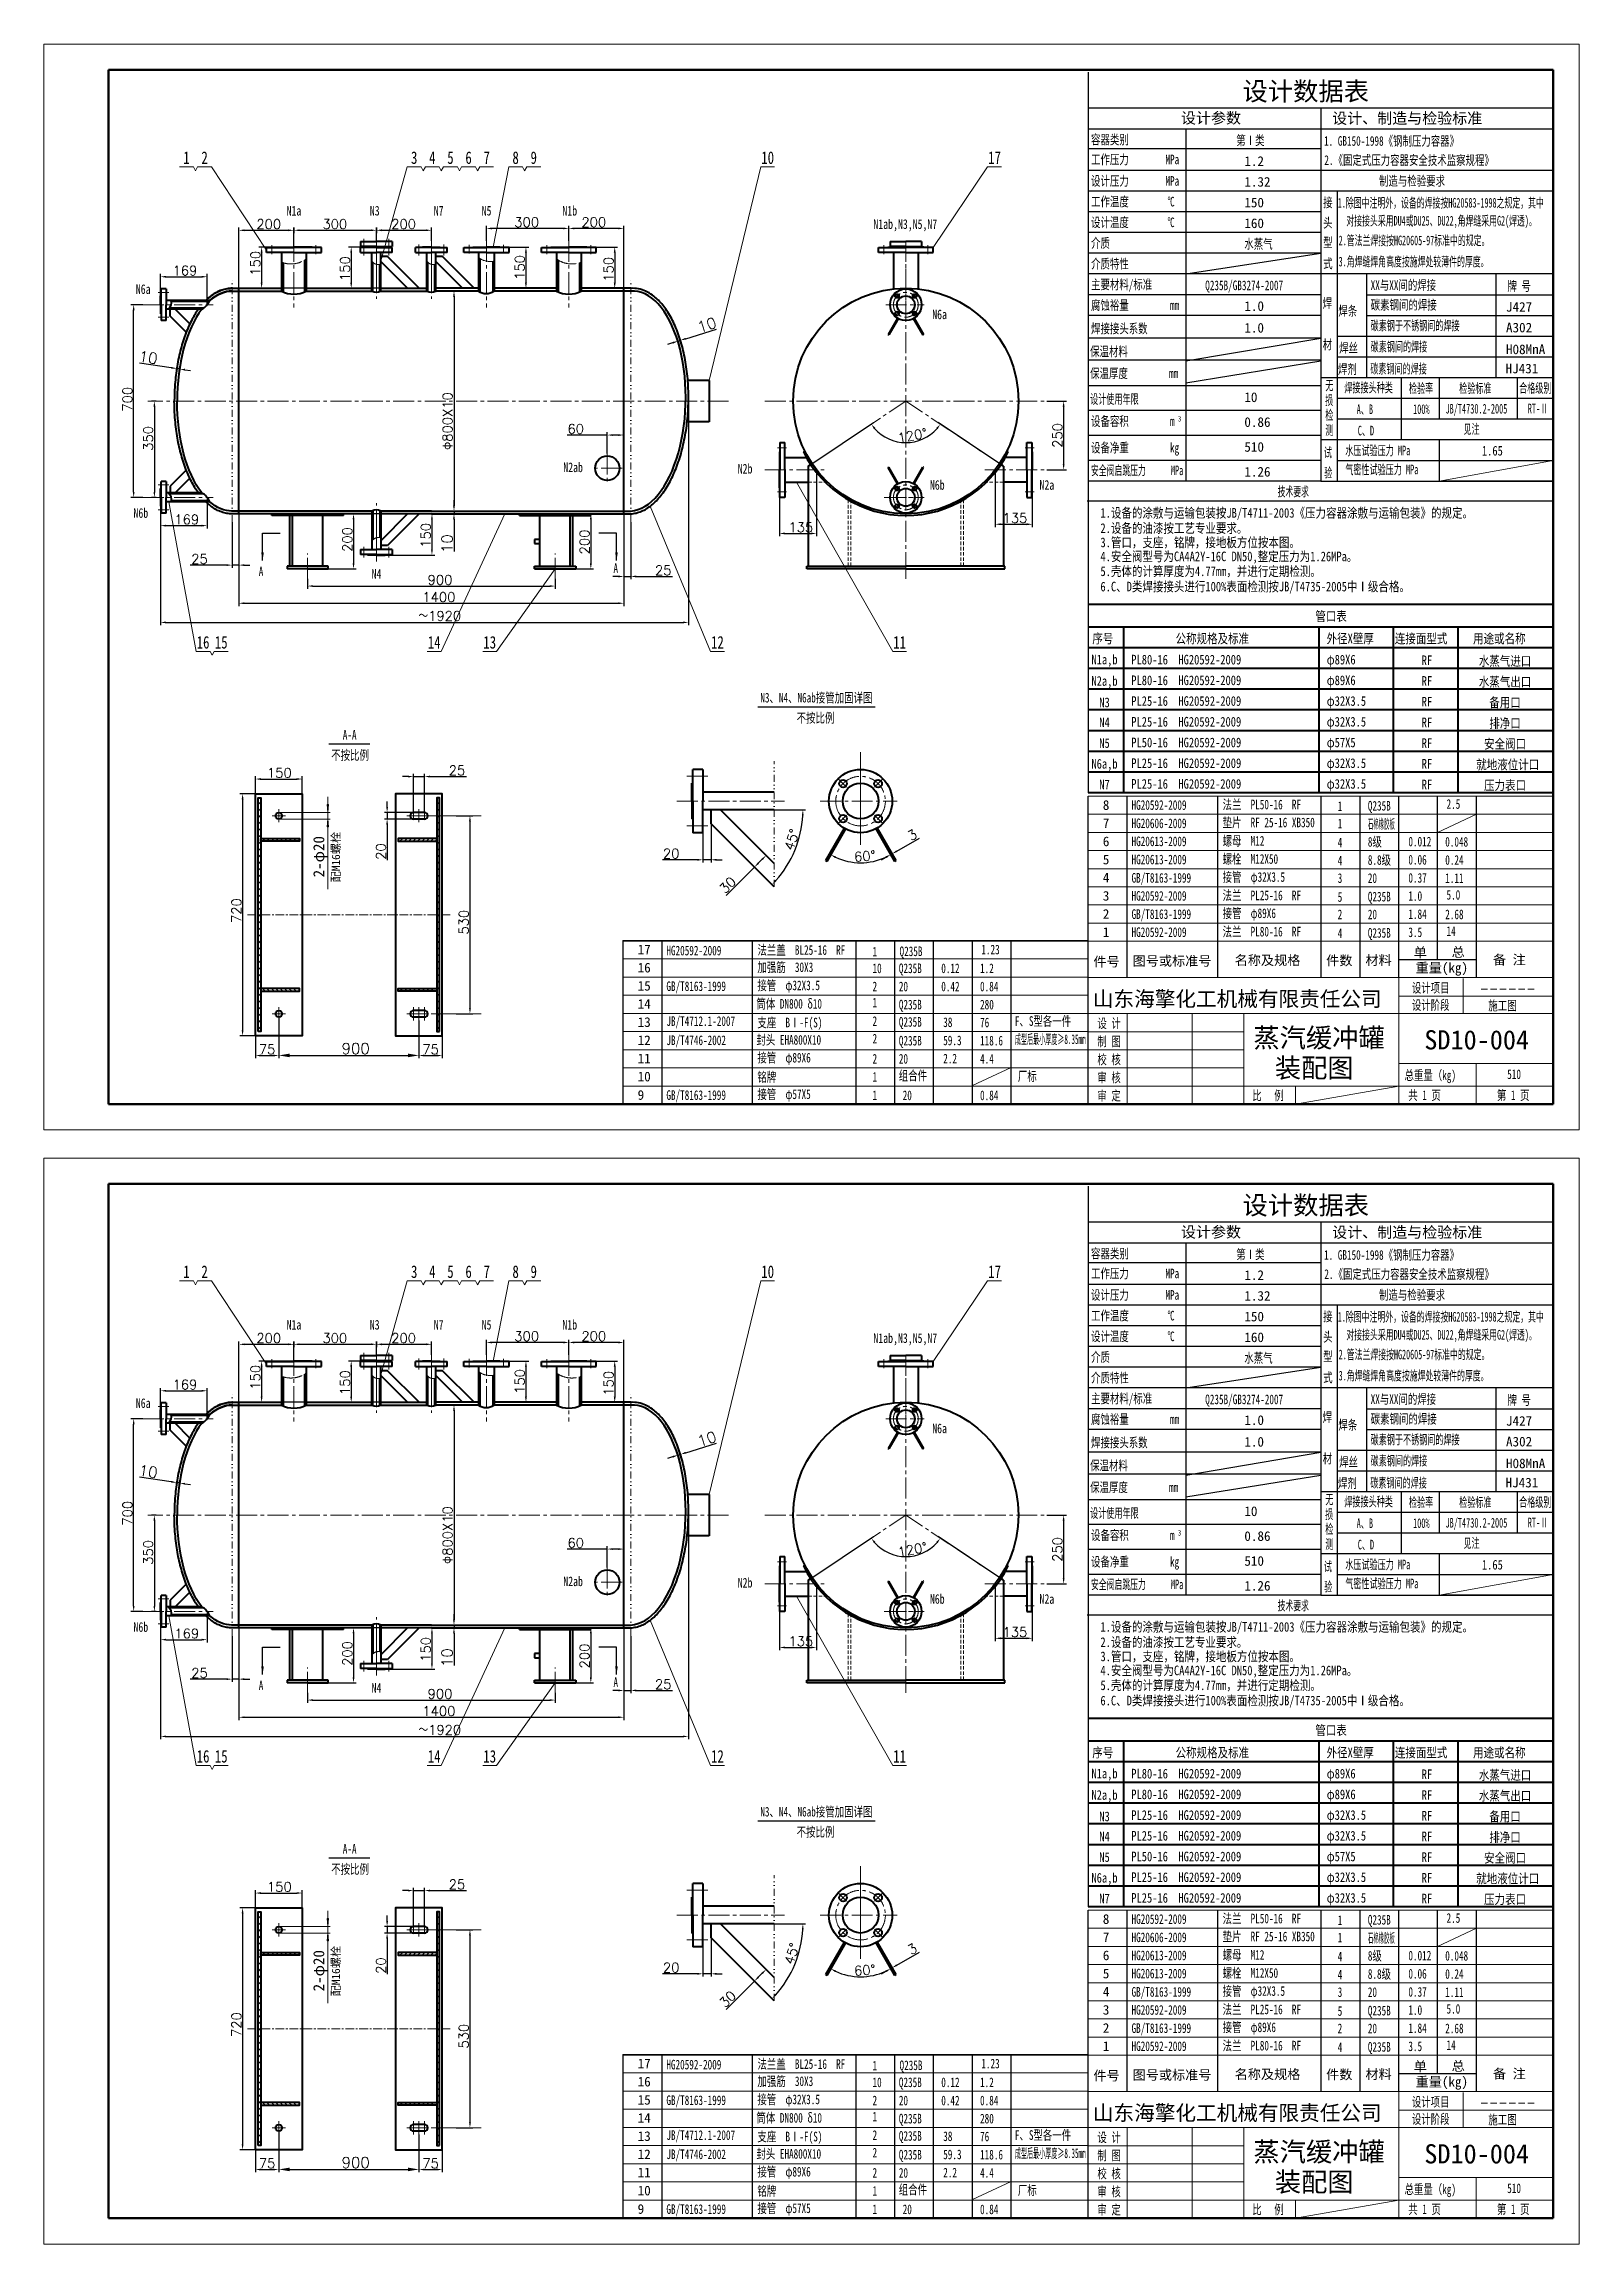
# Model space of a CAD drawing. Header units: millimetres. Extents: x 31396 to 1804389, y -22328 to 1387.
# Drawn here: x 1798805 to 1804389, y -22328 to -14330 of the extents above.
import ezdxf
from ezdxf.enums import TextEntityAlignment as Align

# ---------------------------------------------------------------- set-up
doc = ezdxf.new("R2010")
doc.units = ezdxf.units.MM
for name, pattern in [('CENTER', [50.8, 31.75, -6.35, 6.35, -6.35]), ('CENTER2', [28.575, 19.05, -3.175, 3.175, -3.175]), ('DIVIDE', [31.75, 12.7, -6.35, 0, -6.35, 0, -6.35]), ('HIDDEN2', [4.7625, 3.175, -1.5875])]:
    doc.linetypes.add(name, pattern=pattern)
doc.layers.get('Defpoints').update_dxf_attribs({"lineweight": 18})
doc.layers.add('1', color=1, linetype='Continuous', lineweight=18)
doc.layers.add('4', color=1, linetype='CENTER', lineweight=18)
doc.layers.add('DIM', color=6, linetype='Continuous')
doc.layers.add('TITLE', color=12, linetype='Continuous')
doc.styles.add('H1', font='', dxfattribs={"height": 45})
doc.styles.add('HZ0', font='TXT', dxfattribs={"width": 0.7, "bigfont": 'HZTXT0'})
doc.styles.get("Standard").update_dxf_attribs({"font": 'txt', "bigfont": 'gbcbig.shx'})
doc.styles.get('H1').set_extended_font_data('SimSun')
doc.dimstyles.new('35基本式样', dxfattribs={"dimtxt": 40, "dimasz": 40, "dimexe": 10, "dimexo": 0, "dimgap": 5, "dimtad": 1, "dimdec": 0, "dimdsep": 46, "dimtxsty": 'Standard', "dimcen": 0, "dimclrd": 1, "dimclre": 1, "dimclrt": 1, "dimadec": 0, "dimazin": 0, "dimtfac": 1, "dimtdec": 0, "dimtmove": 0, "dimatfit": 3, "dimfxl": 10, "dimarcsym": 0})

msp = doc.modelspace()

# ---------------------------------------------------------------- texts
at = {"color": 1, "lineweight": 40, "style": 'H1'}
for s, height, p in [('设计数据表', 67.5, (1803164.8, -14535.8)), ('设计参数', 40, (1802941.1, -14619.4)), ('设计、制造与检验标准', 40, (1803491.2, -14620.2)), ('1.2', 35, (1803171.6, -14773.6)), ('1.32', 35, (1803171.6, -14848.9)), ('150', 35, (1803171.6, -14924.2)), ('160', 35, (1803171.6, -14999.5)), ('1.0', 35, (1803171.6, -15300.6)), ('J427', 35, (1804123.3, -15303.6)), ('1.0', 35, (1803171.6, -15379.5)), ('A302', 35, (1804123.3, -15378.7)), ('H08MnA', 35, (1804123.3, -15457.8)), ('HJ431', 35, (1804121.8, -15527.7)), ('10', 35, (1803171.6, -15631.9)), ('0.86', 35, (1803171.6, -15722.3)), ('510', 35, (1803171.6, -15812.6)), ('1.26', 35, (1803171.6, -15902.9)), ('设计数据表', 67.5, (1803164.8, -18585.7)), ('设计参数', 40, (1802941.1, -18669.3)), ('设计、制造与检验标准', 40, (1803491.2, -18670.1)), ('1.2', 35, (1803171.6, -18823.5)), ('1.32', 35, (1803171.6, -18898.8)), ('150', 35, (1803171.6, -18974.1)), ('160', 35, (1803171.6, -19049.4)), ('1.0', 35, (1803171.6, -19350.5)), ('J427', 35, (1804123.3, -19353.5)), ('1.0', 35, (1803171.6, -19429.4)), ('A302', 35, (1804123.3, -19428.7)), ('H08MnA', 35, (1804123.3, -19507.8)), ('HJ431', 35, (1804121.8, -19577.7)), ('10', 35, (1803171.6, -19681.8)), ('0.86', 35, (1803171.6, -19772.2)), ('510', 35, (1803171.6, -19862.6)), ('1.26', 35, (1803171.6, -19952.8))]:
    msp.add_text(s, height=height, dxfattribs=at).set_placement(p)
for s, height, width, p in [('容器类别', 35, 0.7, (1802614, -14695.3)), ('第Ⅰ类', 35, 0.7, (1803142.2, -14698)), ('1. GB150-1998《钢制压力容器》', 35, 0.7, (1803461.6, -14700.3)), ('工作压力        MPa', 35, 0.7, (1802614, -14767.5)), ('2.《固定式压力容器安全技术监察规程》', 35, 0.7, (1803462.7, -14769.9)), ('设计压力        MPa', 35, 0.7, (1802614, -14845.6)), ('制造与检验要求', 35, 0.7, (1803661.5, -14845.4)), ('设计温度         C', 35, 0.7, (1802614, -14996.2)), ('工作温度         C', 35, 0.7, (1802614, -14920.9)), ('%%D', 35, 0.7, (1802891.6, -14920.9)), ('接', 35, 0.7, (1803458.3, -14923.8)), ('1.除图中注明外，设备的焊接按HG20583-1998之规定，其中', 35, 0.585, (1803511.7, -14924.9)), ('对接接头采用DU4或DU25、DU22,角焊缝采用G2(焊透)。', 35, 0.585, (1803542.6, -14990.3)), ('介质', 35, 0.7, (1802614, -15071.4)), ('%%D', 35, 0.7, (1802891.6, -14996.2)), ('水蒸气', 35, 0.7, (1803171.6, -15074.8)), ('型', 35, 0.7, (1803458.3, -15069.1)), ('头', 35, 0.7, (1803458.3, -14998.2)), ('2.管法兰焊接按HG20605-97标准中的规定。', 35, 0.585, (1803514.8, -15061.8)), ('介质特性', 35, 0.7, (1802614, -15146.7)), ('式', 35, 0.7, (1803458.3, -15145.8)), ('3.角焊缝焊角高度按施焊处较薄件的厚度。', 35, 0.585, (1803514.6, -15138.8)), ('主要材料/标准', 35, 0.7, (1802614, -15222)), ('Q235B/GB3274-2007', 35, 0.7, (1803029.3, -15225.3)), ('XX与XX间的焊接', 35, 0.7, (1803631.1, -15224.2)), ('牌 号', 35, 0.7, (1804128.5, -15227.9)), ('腐蚀裕量         mm', 35, 0.7, (1802614, -15297.3)), ('焊', 35, 0.7, (1803456.5, -15289.8)), ('碳素钢间的焊接', 35, 0.7, (1803631.1, -15296.1)), ('焊接接头系数', 35, 0.7, (1802614, -15382.2)), ('焊条', 35, 0.7, (1803513.7, -15318.1)), ('碳素钢于不锈钢间的焊接', 35, 0.6, (1803631.1, -15371.3)), ('保温材料', 35, 0.7, (1802610.6, -15465.4)), ('材', 35, 0.7, (1803456.5, -15440.2)), ('焊丝', 35, 0.7, (1803516.4, -15452.5)), ('碳素钢间的焊接', 35, 0.6, (1803631.1, -15448.1)), ('保温厚度         mm', 35, 0.7, (1802610.6, -15545.1)), ('焊剂', 35, 0.7, (1803512.2, -15529.8)), ('碳素钢间的焊接', 35, 0.6, (1803629.6, -15528.3)), ('无', 35, 0.6, (1803466.4, -15588.9)), ('焊接接头种类', 35, 0.6, (1803535.4, -15596.7)), ('检验率', 35, 0.6, (1803770.4, -15599.1)), ('检验标准', 35, 0.6, (1803953.1, -15599.1)), ('合格级别', 35, 0.6, (1804171.2, -15598.3)), ('设计使用年限', 35, 0.6, (1802610.7, -15638.4)), ('损', 35, 0.6, (1803465.6, -15642.8)), ('检', 35, 0.6, (1803466.1, -15696.7)), ('A、B', 35, 0.6, (1803580.2, -15675.7)), ('100%%%', 35, 0.6, (1803785.3, -15675.2)), ('JB/T4730.2-2005', 35, 0.6, (1803903.3, -15673.7)), ('RT-Ⅱ', 35, 0.6, (1804202.6, -15672.9)), ('设备容积         m', 35, 0.7, (1802614, -15719)), ('3', 20, 0.7, (1802930.4, -15702.8)), ('测', 35, 0.6, (1803466.1, -15751.6)), ('C、D', 35, 0.6, (1803584.2, -15753.3)), ('见注', 35, 0.6, (1803968.7, -15747.6)), ('设备净重         kg', 35, 0.7, (1802614, -15815.4)), ('试', 35, 0.6, (1803461.2, -15833.1)), ('水压试验压力 MPa', 35, 0.6, (1803538.7, -15825.4)), ('1.65', 35, 0.8, (1804035.7, -15826.4)), ('安全阀启跳压力      MPa', 35, 0.58, (1802614, -15897.8)), ('验', 35, 0.6, (1803461.9, -15905.8)), ('气密性试验压力 MPa', 35, 0.6, (1803538.7, -15894.6)), ('技术要求', 35, 0.58, (1803292.7, -15974.8)), ('2.设备的油漆按工艺专业要求。', 35, 0.8, (1802648.2, -16107.9)), ('1.设备的涂敷与运输包装按JB/T4711-2003《压力容器涂敷与运输包装》的规定。', 35, 0.8, (1802648.2, -16052.4)), ('3.管口，支座，铭牌，接地板方位按本图。', 35, 0.8, (1802648.2, -16159.7)), ('4.安全阀型号为CA4A2Y-16C DN50,整定压力为1.26MPa。', 35, 0.8, (1802648.2, -16210.6)), ('5.壳体的计算厚度为4.77mm，并进行定期检测。', 35, 0.8, (1802648.2, -16264.7)), ('6.C、D类焊接接头进行100%%%表面检测按JB/T4735-2005中Ⅰ级合格。', 35, 0.8, (1802648.2, -16320.3)), ('管口表', 35, 0.8, (1803429.9, -16428.1)), ('序号', 35, 0.8, (1802618.6, -16509.3)), ('公称规格及标准', 35, 0.8, (1802921.4, -16509.3)), ('外径X壁厚', 35, 0.8, (1803470.8, -16509.3)), ('连接面型式', 35, 0.8, (1803719, -16509.3)), ('用途或名称', 35, 0.8, (1804003.7, -16509.3)), ('PL80-16  HG20592-2009', 35, 0.8, (1802760.3, -16585.9)), ('φ89X6', 35, 0.8, (1803471.2, -16585.9)), ('RF', 35, 0.8, (1803816.7, -16588.3)), ('PL80-16  HG20592-2009', 35, 0.8, (1802760.3, -16661.1)), ('φ89X6', 35, 0.8, (1803471.2, -16661.1)), ('RF', 35, 0.8, (1803816.7, -16663.5)), ('PL25-16  HG20592-2009', 35, 0.8, (1802760.3, -16736.4)), ('φ32X3.5', 35, 0.8, (1803471.2, -16736.4)), ('RF', 35, 0.8, (1803816.7, -16738.8)), ('PL25-16  HG20592-2009', 35, 0.8, (1802760.3, -16811.7)), ('φ32X3.5', 35, 0.8, (1803471.2, -16811.7)), ('RF', 35, 0.8, (1803816.7, -16814.1)), ('PL50-16  HG20592-2009', 35, 0.8, (1802760.3, -16887)), ('φ57X5', 35, 0.8, (1803471.2, -16887)), ('RF', 35, 0.8, (1803816.7, -16889.4)), ('PL25-16  HG20592-2009', 35, 0.8, (1802760.3, -16962.3)), ('φ32X3.5', 35, 0.8, (1803471.2, -16962.3)), ('RF', 35, 0.8, (1803816.7, -16964.7)), ('PL25-16  HG20592-2009', 35, 0.8, (1802760.3, -17037.6)), ('φ32X3.5', 35, 0.8, (1803471.2, -17037.6)), ('RF', 35, 0.8, (1803816.7, -17040)), ('容器类别', 35, 0.7, (1802614, -18745.2)), ('第Ⅰ类', 35, 0.7, (1803142.2, -18747.9)), ('1. GB150-1998《钢制压力容器》', 35, 0.7, (1803461.6, -18750.2)), ('工作压力        MPa', 35, 0.7, (1802614, -18817.4)), ('2.《固定式压力容器安全技术监察规程》', 35, 0.7, (1803462.7, -18819.8)), ('设计压力        MPa', 35, 0.7, (1802614, -18895.5)), ('制造与检验要求', 35, 0.7, (1803661.5, -18895.3)), ('工作温度         C', 35, 0.7, (1802614, -18970.8)), ('%%D', 35, 0.7, (1802891.6, -18970.8)), ('接', 35, 0.7, (1803458.3, -18973.7)), ('1.除图中注明外，设备的焊接按HG20583-1998之规定，其中', 35, 0.585, (1803511.7, -18974.8)), ('设计温度         C', 35, 0.7, (1802614, -19046.1)), ('%%D', 35, 0.7, (1802891.6, -19046.1)), ('头', 35, 0.7, (1803458.3, -19048.1)), ('对接接头采用DU4或DU25、DU22,角焊缝采用G2(焊透)。', 35, 0.585, (1803542.6, -19040.2)), ('介质', 35, 0.7, (1802614, -19121.4)), ('水蒸气', 35, 0.7, (1803171.6, -19124.7)), ('型', 35, 0.7, (1803458.3, -19119.1)), ('2.管法兰焊接按HG20605-97标准中的规定。', 35, 0.585, (1803514.8, -19111.8)), ('介质特性', 35, 0.7, (1802614, -19196.6)), ('式', 35, 0.7, (1803458.3, -19195.7)), ('3.角焊缝焊角高度按施焊处较薄件的厚度。', 35, 0.585, (1803514.6, -19188.8)), ('主要材料/标准', 35, 0.7, (1802614, -19271.9)), ('Q235B/GB3274-2007', 35, 0.7, (1803029.3, -19275.2)), ('XX与XX间的焊接', 35, 0.7, (1803631.1, -19274.1)), ('牌 号', 35, 0.7, (1804128.5, -19277.8)), ('腐蚀裕量         mm', 35, 0.7, (1802614, -19347.2)), ('焊', 35, 0.7, (1803456.5, -19339.7)), ('焊条', 35, 0.7, (1803513.7, -19368.1)), ('碳素钢间的焊接', 35, 0.7, (1803631.1, -19346)), ('焊接接头系数', 35, 0.7, (1802614, -19432.1)), ('碳素钢于不锈钢间的焊接', 35, 0.6, (1803631.1, -19421.2)), ('保温材料', 35, 0.7, (1802610.6, -19515.3)), ('材', 35, 0.7, (1803456.5, -19490.2)), ('焊丝', 35, 0.7, (1803516.4, -19502.4)), ('碳素钢间的焊接', 35, 0.6, (1803631.1, -19498)), ('保温厚度         mm', 35, 0.7, (1802610.6, -19595)), ('焊剂', 35, 0.7, (1803512.2, -19579.7)), ('碳素钢间的焊接', 35, 0.6, (1803629.6, -19578.3)), ('设计使用年限', 35, 0.6, (1802610.7, -19688.3)), ('损', 35, 0.6, (1803465.6, -19692.7)), ('无', 35, 0.6, (1803466.4, -19638.9)), ('焊接接头种类', 35, 0.6, (1803535.4, -19646.6)), ('检验率', 35, 0.6, (1803770.4, -19649)), ('检验标准', 35, 0.6, (1803953.1, -19649)), ('合格级别', 35, 0.6, (1804171.2, -19648.2)), ('设备容积         m', 35, 0.7, (1802614, -19768.9)), ('3', 20, 0.7, (1802930.4, -19752.8)), ('检', 35, 0.6, (1803466.1, -19746.6)), ('A、B', 35, 0.6, (1803580.2, -19725.6)), ('100%%%', 35, 0.6, (1803785.3, -19725.1)), ('JB/T4730.2-2005', 35, 0.6, (1803903.3, -19723.7)), ('RT-Ⅱ', 35, 0.6, (1804202.6, -19722.8)), ('设备净重         kg', 35, 0.7, (1802614, -19865.3)), ('测', 35, 0.6, (1803466.1, -19801.5)), ('C、D', 35, 0.6, (1803584.2, -19803.2)), ('见注', 35, 0.6, (1803968.7, -19797.5)), ('安全阀启跳压力      MPa', 35, 0.58, (1802614, -19947.7)), ('试', 35, 0.6, (1803461.2, -19883)), ('气密性试验压力 MPa', 35, 0.6, (1803538.7, -19944.6)), ('水压试验压力 MPa', 35, 0.6, (1803538.7, -19875.3)), ('1.65', 35, 0.8, (1804035.7, -19876.3)), ('技术要求', 35, 0.58, (1803292.7, -20024.7)), ('验', 35, 0.6, (1803461.9, -19955.7)), ('1.设备的涂敷与运输包装按JB/T4711-2003《压力容器涂敷与运输包装》的规定。', 35, 0.8, (1802648.2, -20102.3)), ('2.设备的油漆按工艺专业要求。', 35, 0.8, (1802648.2, -20157.8)), ('3.管口，支座，铭牌，接地板方位按本图。', 35, 0.8, (1802648.2, -20209.6)), ('4.安全阀型号为CA4A2Y-16C DN50,整定压力为1.26MPa。', 35, 0.8, (1802648.2, -20260.5)), ('5.壳体的计算厚度为4.77mm，并进行定期检测。', 35, 0.8, (1802648.2, -20314.6)), ('6.C、D类焊接接头进行100%%%表面检测按JB/T4735-2005中Ⅰ级合格。', 35, 0.8, (1802648.2, -20370.2)), ('管口表', 35, 0.8, (1803429.9, -20478)), ('序号', 35, 0.8, (1802618.6, -20559.3)), ('公称规格及标准', 35, 0.8, (1802921.4, -20559.3)), ('外径X壁厚', 35, 0.8, (1803470.8, -20559.3)), ('连接面型式', 35, 0.8, (1803719, -20559.3)), ('用途或名称', 35, 0.8, (1804003.7, -20559.3)), ('PL80-16  HG20592-2009', 35, 0.8, (1802760.3, -20635.8)), ('φ89X6', 35, 0.8, (1803471.2, -20635.8)), ('RF', 35, 0.8, (1803816.7, -20638.2)), ('PL80-16  HG20592-2009', 35, 0.8, (1802760.3, -20711.1)), ('φ89X6', 35, 0.8, (1803471.2, -20711.1)), ('RF', 35, 0.8, (1803816.7, -20713.5)), ('PL25-16  HG20592-2009', 35, 0.8, (1802760.3, -20786.4)), ('φ32X3.5', 35, 0.8, (1803471.2, -20786.4)), ('RF', 35, 0.8, (1803816.7, -20788.7)), ('PL25-16  HG20592-2009', 35, 0.8, (1802760.3, -20861.6)), ('φ32X3.5', 35, 0.8, (1803471.2, -20861.6)), ('RF', 35, 0.8, (1803816.7, -20864)), ('PL50-16  HG20592-2009', 35, 0.8, (1802760.3, -20936.9)), ('φ57X5', 35, 0.8, (1803471.2, -20936.9)), ('RF', 35, 0.8, (1803816.7, -20939.3)), ('PL25-16  HG20592-2009', 35, 0.8, (1802760.3, -21012.2)), ('φ32X3.5', 35, 0.8, (1803471.2, -21012.2)), ('RF', 35, 0.8, (1803816.7, -21014.6)), ('PL25-16  HG20592-2009', 35, 0.8, (1802760.3, -21087.5)), ('φ32X3.5', 35, 0.8, (1803471.2, -21087.5)), ('RF', 35, 0.8, (1803816.7, -21089.9))]:
    msp.add_text(s, height=height, dxfattribs=dict(at, width=width)).set_placement(p)
for s, height, width, p in [('1', 45.5, 0.75, (1799323.7, -14766.3)), ('2', 45.5, 0.75, (1799389.7, -14766.3)), ('3', 45.5, 0.75, (1800152, -14766.3)), ('4', 45.5, 0.75, (1800217.9, -14766.3)), ('5', 45.5, 0.75, (1800283.9, -14766.3)), ('6', 45.5, 0.75, (1800349.8, -14766.3)), ('7', 45.5, 0.75, (1800415.7, -14766.3)), ('8', 45.5, 0.75, (1800521, -14766.3)), ('9', 45.5, 0.75, (1800586.9, -14766.3)), ('10', 45.5, 0.75, (1801437.8, -14766.3)), ('17', 45.5, 0.75, (1802263, -14766.3)), ('N1a', 35, 0.75, (1799714.6, -14953.9)), ('N3', 35, 0.75, (1800008.4, -14953.9)), ('N7', 35, 0.75, (1800241, -14953.9)), ('N5', 35, 0.75, (1800415.2, -14953.9)), ('N1b', 35, 0.75, (1800717.8, -14953.9)), ('N1ab,N3,N5,N7', 35, 0.75, (1801938.4, -15002.6)), ('N6a', 35, 0.75, (1799166.3, -15239)), ('N6a', 35, 0.75, (1802063.1, -15330.7)), ('N2ab', 35, 0.75, (1800730, -15886.7)), ('N2b', 35, 0.75, (1801355.6, -15891.9)), ('N6b', 35, 0.75, (1802054.7, -15950.9)), ('N2a', 35, 0.75, (1802453.4, -15950.9)), ('N6b', 35, 0.75, (1799157.7, -16052.9)), ('N4', 35, 0.75, (1800014.9, -16274.3)), ('16', 45.5, 0.75, (1799384, -16528.1)), ('15', 45.5, 0.75, (1799450, -16528.1)), ('14', 45.5, 0.75, (1800224.8, -16528.1)), ('13', 45.5, 0.75, (1800426.7, -16528.1)), ('12', 45.5, 0.75, (1801255, -16528.1)), ('11', 45.5, 0.75, (1801917.7, -16528.1)), ('N1a,b', 35, 0.8, (1802663.1, -16585.4)), ('水蒸气进口', 35, 0.8, (1804119.9, -16591)), ('N2a,b', 35, 0.8, (1802663.1, -16663.4)), ('水蒸气出口', 35, 0.8, (1804119.9, -16666.3)), ('N3', 35, 0.8, (1802663.1, -16741.3)), ('备用口', 35, 0.8, (1804119.9, -16741.6)), ('N4', 35, 0.8, (1802663.1, -16813.9)), ('排净口', 35, 0.8, (1804119.9, -16816.9)), ('N5', 35, 0.8, (1802663.1, -16889.2)), ('安全阀口', 35, 0.8, (1804119.9, -16892.2)), ('N6a,b', 35, 0.8, (1802663.1, -16964.5)), (' 就地液位计口', 35, 0.8, (1804119.9, -16967.5)), ('N7', 35, 0.8, (1802663.1, -17039.8)), ('压力表口', 35, 0.8, (1804119.9, -17042.7)), ('1', 45.5, 0.75, (1799323.7, -18816.2)), ('2', 45.5, 0.75, (1799389.7, -18816.2)), ('3', 45.5, 0.75, (1800152, -18816.2)), ('4', 45.5, 0.75, (1800217.9, -18816.2)), ('5', 45.5, 0.75, (1800283.9, -18816.2)), ('6', 45.5, 0.75, (1800349.8, -18816.2)), ('7', 45.5, 0.75, (1800415.7, -18816.2)), ('8', 45.5, 0.75, (1800521, -18816.2)), ('9', 45.5, 0.75, (1800586.9, -18816.2)), ('10', 45.5, 0.75, (1801437.8, -18816.2)), ('17', 45.5, 0.75, (1802263, -18816.2)), ('N1a', 35, 0.75, (1799714.6, -19003.8)), ('N3', 35, 0.75, (1800008.4, -19003.8)), ('N7', 35, 0.75, (1800241, -19003.8)), ('N5', 35, 0.75, (1800415.2, -19003.8)), ('N1b', 35, 0.75, (1800717.8, -19003.8)), ('N1ab,N3,N5,N7', 35, 0.75, (1801938.4, -19052.5)), ('N6a', 35, 0.75, (1799166.3, -19288.9)), ('N6a', 35, 0.75, (1802063.1, -19380.6)), ('N2ab', 35, 0.75, (1800730, -19936.7)), ('N2b', 35, 0.75, (1801355.6, -19941.8)), ('N6b', 35, 0.75, (1802054.7, -20000.8)), ('N2a', 35, 0.75, (1802453.4, -20000.8)), ('N6b', 35, 0.75, (1799157.7, -20102.8)), ('N4', 35, 0.75, (1800014.9, -20324.3)), ('16', 45.5, 0.75, (1799384, -20578)), ('15', 45.5, 0.75, (1799450, -20578)), ('14', 45.5, 0.75, (1800224.8, -20578)), ('13', 45.5, 0.75, (1800426.7, -20578)), ('12', 45.5, 0.75, (1801255, -20578)), ('11', 45.5, 0.75, (1801917.7, -20578)), ('N1a,b', 35, 0.8, (1802663.1, -20635.3)), ('水蒸气进口', 35, 0.8, (1804119.9, -20640.9)), ('N2a,b', 35, 0.8, (1802663.1, -20713.3)), ('水蒸气出口', 35, 0.8, (1804119.9, -20716.2)), ('N3', 35, 0.8, (1802663.1, -20791.2)), ('备用口', 35, 0.8, (1804119.9, -20791.5)), ('N4', 35, 0.8, (1802663.1, -20863.9)), ('排净口', 35, 0.8, (1804119.9, -20866.8)), ('N5', 35, 0.8, (1802663.1, -20939.1)), ('安全阀口', 35, 0.8, (1804119.9, -20942.1)), ('N6a,b', 35, 0.8, (1802663.1, -21014.4)), (' 就地液位计口', 35, 0.8, (1804119.9, -21017.4)), ('N7', 35, 0.8, (1802663.1, -21089.7)), ('压力表口', 35, 0.8, (1804119.9, -21092.7))]:
    msp.add_text(s, height=height, dxfattribs=dict(at, width=width)).set_placement(p, align=Align.CENTER)
at = {"layer": '1', "style": 'H1'}
for p in [(1799824.9, -17284.9), (1799824.9, -21334.8)]:
    msp.add_text('2-φ20', height=40, rotation=90, dxfattribs=at).set_placement(p, align=Align.CENTER)
for p in [(1799882.2, -17194.3), (1799882.2, -21244.2)]:
    msp.add_text('配M16螺栓', height=30, rotation=90, dxfattribs=at).set_placement(p, align=Align.RIGHT)
at = {"layer": 'TITLE', "color": 1, "style": 'H1'}
for s, width, p in [('A', 0.7, (1799586.6, -16264.9)), ('A', 0.7, (1800876.8, -16253.5)), ('N3、N4、N6ab接管加固详图', 0.7, (1801411, -16724.2)), ('不按比例', 0.7, (1801543.2, -16797.8)), ('A-A', 0.7, (1799892.3, -16859.2)), ('不按比例', 0.7, (1799850.1, -16932.9)), ('HG20592-2009', 0.7, (1802761.3, -17114.5)), ('法兰  PL50-16  RF ', 0.7, (1803092.5, -17112.6)), ('1', 0.7, (1803511.1, -17118.6)), ('Q235B', 0.7, (1803620.8, -17117.2)), ('2.5', 0.7, (1803907, -17110.8)), ('HG20606-2009', 0.7, (1802761.3, -17181)), ('垫片  RF 25-16 XB350 ', 0.7, (1803092.5, -17177.9)), ('1', 0.7, (1803511.1, -17181.9)), ('石棉橡胶板', 0.4, (1803620.8, -17183.2)), ('HG20613-2009', 0.7, (1802761.3, -17246.5)), ('螺母  M12', 0.7, (1803092.5, -17244.6)), ('螺栓  M12X50', 0.7, (1803092.5, -17310.6)), ('4', 0.7, (1803511.1, -17250.6)), ('8级', 0.7, (1803620.8, -17248.2)), ('8.8级', 0.7, (1803620.8, -17314.2)), ('0.012', 0.7, (1803768.3, -17247.4)), ('0.048', 0.7, (1803902.3, -17248.2)), ('GB/T8163-1999', 0.7, (1802761.3, -17379.3)), ('HG20613-2009', 0.7, (1802761.3, -17312.5)), ('接管  φ32X3.5', 0.7, (1803092.5, -17376.2)), ('4', 0.7, (1803511.1, -17316.6)), ('3', 0.7, (1803511.1, -17380.2)), ('20', 0.7, (1803620.8, -17380.2)), ('0.06', 0.7, (1803768.3, -17313.4)), ('0.37', 0.7, (1803768.3, -17379.4)), ('0.24', 0.7, (1803902.3, -17314.2)), ('1.11', 0.7, (1803902.3, -17380.2)), ('HG20592-2009', 0.7, (1802761.3, -17444.8)), ('法兰  PL25-16  RF ', 0.7, (1803092.5, -17442.9)), ('5', 0.7, (1803511.1, -17448.9)), ('Q235B', 0.7, (1803620.8, -17447.5)), ('1.0', 0.7, (1803768.3, -17445.2)), ('5.0', 0.7, (1803907, -17441.1)), ('GB/T8163-1999', 0.7, (1802761.3, -17511.1)), ('接管  φ89X6', 0.7, (1803092.5, -17508)), ('2', 0.7, (1803511.1, -17512)), ('20', 0.7, (1803620.8, -17512)), ('1.84', 0.7, (1803768.3, -17511.2)), ('2.68', 0.7, (1803902.3, -17512)), ('HG20592-2009', 0.7, (1802761.3, -17576.6)), ('法兰  PL80-16  RF ', 0.7, (1803092.5, -17574.7)), ('4', 0.7, (1803511.1, -17580.7)), ('Q235B', 0.7, (1803620.8, -17579.3)), ('3.5', 0.7, (1803768.3, -17577)), ('14', 0.7, (1803907, -17572.9)), ('HG20592-2009', 0.7, (1801069.3, -17643.5)), ('加强筋  30X3', 0.7, (1801400.5, -17704.1)), ('法兰盖  BL25-16  RF ', 0.7, (1801400.5, -17641.6)), ('1', 0.7, (1801819.1, -17647.6)), ('10', 0.7, (1801819.1, -17708.1)), ('Q235B', 0.7, (1801914.9, -17708.1)), ('Q235B', 0.7, (1801917.4, -17646.2)), ('0.12', 0.7, (1802069.1, -17708.1)), ('1.2', 0.7, (1802210.3, -17708.1)), ('1.23', 0.7, (1802215, -17639.8)), ('GB/T8163-1999', 0.7, (1801069.3, -17773.2)), ('接管  φ32X3.5', 0.7, (1801400.5, -17770.1)), ('2', 0.7, (1801819.1, -17774.1)), ('20', 0.7, (1801914.9, -17774.1)), ('0.42', 0.7, (1802069.1, -17774.1)), ('0.84', 0.7, (1802210.3, -17774.1)), ('设计项目', 0.7, (1803781, -17779)), ('筒体 DN800 δ10', 0.7, (1801396.9, -17837.1)), ('1', 0.7, (1801819.1, -17832.8)), ('Q235B', 0.7, (1801914.9, -17840.1)), ('280', 0.7, (1802210.3, -17839.9)), ('设计阶段', 0.7, (1803781, -17841.5)), ('施工图', 0.7, (1804059.3, -17843.6)), ('JB/T4712.1-2007', 0.7, (1801069.3, -17900)), ('支座  BⅠ-F(S)', 0.7, (1801400.5, -17905.4)), ('2', 0.7, (1801819.1, -17900)), ('Q235B', 0.7, (1801914.9, -17902.9)), ('38', 0.7, (1802076.3, -17904.2)), ('76', 0.7, (1802210.3, -17905)), ('F、S型各一件', 0.7, (1802337, -17899.8)), ('JB/T4746-2002', 0.7, (1801069.3, -17969.7)), ('封头 EHA800X10', 0.7, (1801396.9, -17968.2)), ('接管  φ89X6', 0.7, (1801400.5, -18033)), ('2', 0.7, (1801819.1, -17963.9)), ('Q235B', 0.7, (1801914.9, -17971.2)), ('59.3', 0.7, (1802076.3, -17970.2)), ('118.6', 0.7, (1802210.3, -17971)), ('成型后最小厚度≥8.35mm', 0.45, (1802337, -17965.8)), ('铭牌', 0.7, (1801400.2, -18103.2)), ('2', 0.7, (1801819.1, -18037)), ('1', 0.7, (1801819.1, -18102.8)), ('组合件', 0.7, (1801914.6, -18098.2)), ('20', 0.7, (1801914.9, -18037)), ('2.2', 0.7, (1802076.3, -18036.2)), ('4.4', 0.7, (1802210.3, -18037)), ('厂标', 0.7, (1802347.9, -18100.1)), ('总重量（kg)', 0.7, (1803754.2, -18096.8)), ('510', 0.7, (1804127.8, -18093.2)), ('GB/T8163-1999', 0.7, (1801069.3, -18169)), ('接管  φ57X5', 0.7, (1801400.5, -18165.9)), ('1', 0.7, (1801819.1, -18169.9)), ('20', 0.7, (1801928.8, -18169.9)), ('0.84', 0.7, (1802210.3, -18169.9)), ('比', 0.7, (1803200.5, -18170.2)), ('例', 0.7, (1803280.7, -18169.9)), ('共 1 页', 0.7, (1803767.9, -18169.4)), ('第 1 页', 0.7, (1804090.3, -18169.4)), ('A', 0.7, (1799586.6, -20314.8)), ('A', 0.7, (1800876.8, -20303.4)), ('N3、N4、N6ab接管加固详图', 0.7, (1801411, -20774.1)), ('A-A', 0.7, (1799892.3, -20909.2)), ('不按比例', 0.7, (1801543.2, -20847.7)), ('不按比例', 0.7, (1799850.1, -20982.8)), ('HG20592-2009', 0.7, (1802761.3, -21164.5)), ('法兰  PL50-16  RF ', 0.7, (1803092.5, -21162.5)), ('垫片  RF 25-16 XB350 ', 0.7, (1803092.5, -21227.8)), ('1', 0.7, (1803511.1, -21168.5)), ('石棉橡胶板', 0.4, (1803620.8, -21233.1)), ('Q235B', 0.7, (1803620.8, -21167.1)), ('2.5', 0.7, (1803907, -21160.7)), ('HG20606-2009', 0.7, (1802761.3, -21230.9)), ('HG20613-2009', 0.7, (1802761.3, -21296.5)), ('螺母  M12', 0.7, (1803092.5, -21294.5)), ('4', 0.7, (1803511.1, -21300.5)), ('1', 0.7, (1803511.1, -21231.8)), ('8级', 0.7, (1803620.8, -21298.1)), ('0.012', 0.7, (1803768.3, -21297.3)), ('0.048', 0.7, (1803902.3, -21298.1)), ('HG20613-2009', 0.7, (1802761.3, -21362.5)), ('螺栓  M12X50', 0.7, (1803092.5, -21360.5)), ('4', 0.7, (1803511.1, -21366.5)), ('8.8级', 0.7, (1803620.8, -21364.1)), ('0.06', 0.7, (1803768.3, -21363.3)), ('0.24', 0.7, (1803902.3, -21364.1)), ('GB/T8163-1999', 0.7, (1802761.3, -21429.2)), ('接管  φ32X3.5', 0.7, (1803092.5, -21426.1)), ('3', 0.7, (1803511.1, -21430.1)), ('20', 0.7, (1803620.8, -21430.1)), ('0.37', 0.7, (1803768.3, -21429.3)), ('1.11', 0.7, (1803902.3, -21430.1)), ('HG20592-2009', 0.7, (1802761.3, -21494.8)), ('法兰  PL25-16  RF ', 0.7, (1803092.5, -21492.8)), ('5', 0.7, (1803511.1, -21498.8)), ('Q235B', 0.7, (1803620.8, -21497.4)), ('1.0', 0.7, (1803768.3, -21495.1)), ('5.0', 0.7, (1803907, -21491)), ('GB/T8163-1999', 0.7, (1802761.3, -21561)), ('HG20592-2009', 0.7, (1802761.3, -21626.6)), ('接管  φ89X6', 0.7, (1803092.5, -21557.9)), ('法兰  PL80-16  RF ', 0.7, (1803092.5, -21624.6)), ('2', 0.7, (1803511.1, -21561.9)), ('Q235B', 0.7, (1803620.8, -21629.2)), ('20', 0.7, (1803620.8, -21561.9)), ('3.5', 0.7, (1803768.3, -21626.9)), ('1.84', 0.7, (1803768.3, -21561.1)), ('2.68', 0.7, (1803902.3, -21561.9)), ('14', 0.7, (1803907, -21622.8)), ('HG20592-2009', 0.7, (1801069.3, -21693.5)), ('法兰盖  BL25-16  RF ', 0.7, (1801400.5, -21691.5)), ('1', 0.7, (1801819.1, -21697.5)), ('Q235B', 0.7, (1801917.4, -21696.1)), ('1.23', 0.7, (1802215, -21689.7)), ('4', 0.7, (1803511.1, -21630.6)), ('加强筋  30X3', 0.7, (1801400.5, -21754)), ('10', 0.7, (1801819.1, -21758)), ('Q235B', 0.7, (1801914.9, -21758)), ('0.12', 0.7, (1802069.1, -21758)), ('1.2', 0.7, (1802210.3, -21758)), ('GB/T8163-1999', 0.7, (1801069.3, -21823.1)), ('接管  φ32X3.5', 0.7, (1801400.5, -21820)), ('2', 0.7, (1801819.1, -21824)), ('20', 0.7, (1801914.9, -21824)), ('0.42', 0.7, (1802069.1, -21824)), ('0.84', 0.7, (1802210.3, -21824)), ('设计项目', 0.7, (1803781, -21828.9)), ('JB/T4712.1-2007', 0.7, (1801069.3, -21949.9)), ('筒体 DN800 δ10', 0.7, (1801396.9, -21887)), ('1', 0.7, (1801819.1, -21882.7)), ('Q235B', 0.7, (1801914.9, -21890)), ('280', 0.7, (1802210.3, -21889.8)), ('F、S型各一件', 0.7, (1802337, -21949.7)), ('设计阶段', 0.7, (1803781, -21891.4)), ('施工图', 0.7, (1804059.3, -21893.5)), ('JB/T4746-2002', 0.7, (1801069.3, -22019.6)), ('封头 EHA800X10', 0.7, (1801396.9, -22018.1)), ('支座  BⅠ-F(S)', 0.7, (1801400.5, -21955.3)), ('2', 0.7, (1801819.1, -21949.9)), ('2', 0.7, (1801819.1, -22013.8)), ('Q235B', 0.7, (1801914.9, -21952.8)), ('Q235B', 0.7, (1801914.9, -22021.1)), ('38', 0.7, (1802076.3, -21954.1)), ('59.3', 0.7, (1802076.3, -22020.1)), ('76', 0.7, (1802210.3, -21954.9)), ('118.6', 0.7, (1802210.3, -22020.9)), ('成型后最小厚度≥8.35mm', 0.45, (1802337, -22015.7)), ('接管  φ89X6', 0.7, (1801400.5, -22082.9)), ('2', 0.7, (1801819.1, -22086.9)), ('20', 0.7, (1801914.9, -22086.9)), ('2.2', 0.7, (1802076.3, -22086.1)), ('4.4', 0.7, (1802210.3, -22086.9)), ('铭牌', 0.7, (1801400.2, -22153.1)), ('1', 0.7, (1801819.1, -22152.7)), ('组合件', 0.7, (1801914.6, -22148.1)), ('厂标', 0.7, (1802347.9, -22150)), ('总重量（kg)', 0.7, (1803754.2, -22146.7)), ('510', 0.7, (1804127.8, -22143.1)), ('GB/T8163-1999', 0.7, (1801069.3, -22218.9)), ('接管  φ57X5', 0.7, (1801400.5, -22215.8)), ('1', 0.7, (1801819.1, -22219.8)), ('20', 0.7, (1801928.8, -22219.8)), ('0.84', 0.7, (1802210.3, -22219.8)), ('比', 0.7, (1803200.5, -22220.1)), ('例', 0.7, (1803280.7, -22219.8)), ('共 1 页', 0.7, (1803767.9, -22219.4)), ('第 1 页', 0.7, (1804090.3, -22219.4))]:
    msp.add_text(s, height=35, dxfattribs=dict(at, width=width)).set_placement(p)
for s, height, p in [('8', 35, (1802656.8, -17114.6)), ('7', 35, (1802656.8, -17180.6)), ('6', 35, (1802656.8, -17246.6)), ('4', 35, (1802656.8, -17378.6)), ('5', 35, (1802656.8, -17312.6)), ('3', 35, (1802656.8, -17444.6)), ('2', 35, (1802656.8, -17510.6)), ('1', 35, (1802656.8, -17576.6)), ('17', 35, (1800964.8, -17639.6)), ('16', 35, (1800964.8, -17705.6)), ('件号', 35, (1802622.6, -17683.9)), ('图号或标准号', 35, (1802765.4, -17681.3)), ('名称及规格', 35, (1803136.5, -17678.8)), ('件数', 35, (1803469.4, -17679.7)), ('材料', 35, (1803612.1, -17678.4)), ('单', 35, (1803787.8, -17650.1)), ('重量(kg)', 35, (1803794.6, -17706)), ('总', 35, (1803925.6, -17648.9)), ('备 注', 35, (1804076, -17676.8)), ('15', 35, (1800964.8, -17771.6)), ('14', 35, (1800964.8, -17837.6)), ('13', 35, (1800964.8, -17903.6)), ('SD10-004', 70, (1803826.3, -17985.6)), ('12', 35, (1800964.8, -17969.6)), ('11', 35, (1800964.8, -18035.6)), ('10', 35, (1800964.8, -18101.6)), ('9', 35, (1800964.8, -18168.6)), ('8', 35, (1802656.8, -21164.5)), ('7', 35, (1802656.8, -21230.5)), ('6', 35, (1802656.8, -21296.5)), ('5', 35, (1802656.8, -21362.5)), ('4', 35, (1802656.8, -21428.5)), ('3', 35, (1802656.8, -21494.5)), ('2', 35, (1802656.8, -21560.5)), ('1', 35, (1802656.8, -21626.5)), ('17', 35, (1800964.8, -21689.5)), ('单', 35, (1803787.8, -21700)), ('总', 35, (1803925.6, -21698.8)), ('16', 35, (1800964.8, -21755.5)), ('件号', 35, (1802622.6, -21733.8)), ('图号或标准号', 35, (1802765.4, -21731.2)), ('名称及规格', 35, (1803136.5, -21728.7)), ('件数', 35, (1803469.4, -21729.6)), ('材料', 35, (1803612.1, -21728.3)), ('重量(kg)', 35, (1803794.6, -21755.9)), ('备 注', 35, (1804076, -21726.7)), ('15', 35, (1800964.8, -21821.5)), ('14', 35, (1800964.8, -21887.5)), ('13', 35, (1800964.8, -21953.5)), ('12', 35, (1800964.8, -22019.5)), ('SD10-004', 70, (1803826.3, -22035.5)), ('11', 35, (1800964.8, -22085.5)), ('10', 35, (1800964.8, -22151.5)), ('9', 35, (1800964.8, -22218.5))]:
    msp.add_text(s, height=height, dxfattribs=at).set_placement(p)
at = {"layer": 'TITLE', "color": 1, "lineweight": 13}
for s, height, style, p in [('山东海擎化工机械有限责任公司', 55, 'H1', (1802620.8, -17829.3)), ('------', 30.53, 'HZ0', (1804027.3, -17779)), ('蒸汽缓冲罐', 70, 'H1', (1803204.6, -17978.1)), ('装配图', 70, 'H1', (1803282.7, -18087.7)), ('山东海擎化工机械有限责任公司', 55, 'H1', (1802620.8, -21879.2)), ('------', 30.53, 'HZ0', (1804027.3, -21828.9)), ('蒸汽缓冲罐', 70, 'H1', (1803204.6, -22028)), ('装配图', 70, 'H1', (1803282.7, -22137.6))]:
    msp.add_text(s, height=height, dxfattribs=dict(at, style=style)).set_placement(p)
at = {"layer": 'TITLE', "color": 1, "style": 'H1', "width": 0.7}
for s, p in [('设 计', (1802679.7, -17908)), ('制 图', (1802679.7, -17973.8)), ('校 核', (1802679.7, -18039.6)), ('审 核', (1802679.7, -18105.4)), ('审 定', (1802679.7, -18171.2)), ('设 计', (1802679.7, -21958)), ('制 图', (1802679.7, -22023.8)), ('校 核', (1802679.7, -22089.6)), ('审 核', (1802679.7, -22155.4)), ('审 定', (1802679.7, -22221.2))]:
    msp.add_text(s, height=35, dxfattribs=at).set_placement(p, align=Align.CENTER)

# ---------------------------------------------------------------- blocks, each defined once
blk = doc.blocks.new('*D80')
at = {"color": 1, "lineweight": -2, "transparency": 16777216}
for p, q in [((1799764.5, -16275), (1799764.5, -16311)), ((1799784.5, -16301), (1800644.5, -16301)), ((1800664.5, -16275), (1800664.5, -16311))]:
    blk.add_line(p, q, dxfattribs=at)
at = {"color": 1, "lineweight": 20, "transparency": 16777216}
for points in [[(1799784.5, -16297.7), (1799784.5, -16304.4), (1799764.5, -16301)], [(1800644.5, -16297.7), (1800644.5, -16304.4), (1800664.5, -16301)]]:
    blk.add_solid(points, dxfattribs=at)
at = {"layer": 'Defpoints', "color": 0, "lineweight": 20, "transparency": 16777216}
for p in [(1799764.5, -16275), (1800664.5, -16275), (1800664.5, -16301)]:
    blk.add_point(p, dxfattribs=at)
at = {"color": 1, "lineweight": 20, "transparency": 16777216, "insert": (1800245.9, -16278.5), "char_height": 35, "attachment_point": 5}
blk.add_mtext('900', dxfattribs=at)
blk = doc.blocks.new('*D74')
at = {"color": 1, "lineweight": -2, "transparency": 16777216}
for p, q in [((1800313.9, -15228.5), (1800286.8, -15228.5)), ((1800296.8, -15248.5), (1800296.8, -16008.5)), ((1800313.9, -16028.5), (1800286.8, -16028.5))]:
    blk.add_line(p, q, dxfattribs=at)
at = {"color": 1, "lineweight": 20, "transparency": 16777216}
for points in [[(1800293.4, -15248.5), (1800300.1, -15248.5), (1800296.8, -15228.5)], [(1800293.4, -16008.5), (1800300.1, -16008.5), (1800296.8, -16028.5)]]:
    blk.add_solid(points, dxfattribs=at)
at = {"layer": 'Defpoints', "color": 0, "lineweight": 20, "transparency": 16777216}
for p in [(1800313.9, -15228.5), (1800296.8, -16028.5), (1800313.9, -16028.5)]:
    blk.add_point(p, dxfattribs=at)
at = {"color": 1, "lineweight": 20, "transparency": 16777216, "insert": (1800273.3, -15701.4), "char_height": 35, "attachment_point": 5, "rotation": 90}
blk.add_mtext('Φ800X10', dxfattribs=at)
blk = doc.blocks.new('*D81')
at = {"color": 1, "lineweight": -2, "transparency": 16777216}
for p, q in [((1799268.5, -15507.4), (1799153.1, -15490.7)), ((1799287.5, -15515.8), (1799289.8, -15500.3)), ((1799298.2, -15511.7), (1799288.3, -15510.2)), ((1799297.4, -15517.2), (1799299.7, -15501.8)), ((1799318, -15514.5), (1799337.8, -15517.4))]:
    blk.add_line(p, q, dxfattribs=at)
at = {"color": 1, "lineweight": 20, "transparency": 16777216}
for points in [[(1799269, -15504.1), (1799268.1, -15510.7), (1799288.3, -15510.2)], [(1799318.5, -15511.2), (1799317.5, -15517.8), (1799298.2, -15511.7)]]:
    blk.add_solid(points, dxfattribs=at)
at = {"layer": 'Defpoints', "color": 0, "lineweight": 20, "transparency": 16777216}
for p in [(1799287.5, -15515.8), (1799298.2, -15511.7), (1799297.4, -15517.2)]:
    blk.add_point(p, dxfattribs=at)
at = {"color": 1, "lineweight": 20, "transparency": 16777216, "insert": (1799184.7, -15470), "char_height": 40, "attachment_point": 5, "rotation": 351.76365}
blk.add_mtext('10', dxfattribs=at)
blk = doc.blocks.new('*D75')
at = {"color": 1, "lineweight": -2, "transparency": 16777216}
for p, q in [((1800296.8, -16008.5), (1800296.8, -15988.5)), ((1800296.8, -16038.5), (1800286.8, -16038.5)), ((1800296.8, -16028.5), (1800306.8, -16028.5)), ((1800296.8, -16028.5), (1800296.8, -16038.5)), ((1800296.8, -16058.5), (1800296.8, -16175.1))]:
    blk.add_line(p, q, dxfattribs=at)
at = {"color": 1, "lineweight": 20, "transparency": 16777216}
for points in [[(1800293.4, -16008.5), (1800300.1, -16008.5), (1800296.8, -16028.5)], [(1800293.4, -16058.5), (1800300.1, -16058.5), (1800296.8, -16038.5)]]:
    blk.add_solid(points, dxfattribs=at)
at = {"layer": 'Defpoints', "color": 0, "lineweight": 20, "transparency": 16777216}
for p in [(1800296.8, -16028.5), (1800296.8, -16038.5), (1800296.8, -16038.5)]:
    blk.add_point(p, dxfattribs=at)
at = {"color": 1, "lineweight": 20, "transparency": 16777216, "insert": (1800271.8, -16146.8), "char_height": 40, "attachment_point": 5, "rotation": 90}
blk.add_mtext('10', dxfattribs=at)
blk = doc.blocks.new('*D82')
at = {"color": 1, "lineweight": -2, "transparency": 16777216}
for p, q in [((1800188.5, -16038.5), (1800226.6, -16038.5)), ((1800216.6, -16058.5), (1800216.6, -16168.5)), ((1800042.9, -16188.5), (1800226.6, -16188.5))]:
    blk.add_line(p, q, dxfattribs=at)
at = {"color": 1, "lineweight": 20, "transparency": 16777216}
for points in [[(1800213.3, -16058.5), (1800219.9, -16058.5), (1800216.6, -16038.5)], [(1800213.3, -16168.5), (1800219.9, -16168.5), (1800216.6, -16188.5)]]:
    blk.add_solid(points, dxfattribs=at)
at = {"layer": 'Defpoints', "color": 0, "lineweight": 20, "transparency": 16777216}
for p in [(1800188.5, -16038.5), (1800042.9, -16188.5), (1800216.6, -16188.5)]:
    blk.add_point(p, dxfattribs=at)
at = {"color": 1, "lineweight": 20, "transparency": 16777216, "insert": (1800194.1, -16116.7), "char_height": 35, "attachment_point": 5, "rotation": 90}
blk.add_mtext('150', dxfattribs=at)
blk = doc.blocks.new('*D83')
at = {"color": 1, "lineweight": -2, "transparency": 16777216}
for p, q in [((1799514.5, -16038.5), (1799514.5, -16373.5)), ((1800914.5, -16028.5), (1800914.5, -16373.5)), ((1799534.5, -16363.5), (1800894.5, -16363.5))]:
    blk.add_line(p, q, dxfattribs=at)
at = {"color": 1, "lineweight": 20, "transparency": 16777216}
for points in [[(1799534.5, -16360.2), (1799534.5, -16366.8), (1799514.5, -16363.5)], [(1800894.5, -16360.2), (1800894.5, -16366.8), (1800914.5, -16363.5)]]:
    blk.add_solid(points, dxfattribs=at)
at = {"layer": 'Defpoints', "color": 0, "lineweight": 20, "transparency": 16777216}
for p in [(1799514.5, -16038.5), (1800914.5, -16028.5), (1800914.5, -16363.5)]:
    blk.add_point(p, dxfattribs=at)
at = {"color": 1, "lineweight": 20, "transparency": 16777216, "insert": (1800241.8, -16341), "char_height": 35, "attachment_point": 5}
blk.add_mtext('1400', dxfattribs=at)
blk = doc.blocks.new('*D76')
at = {"color": 1, "lineweight": -2, "transparency": 16777216}
for p, q in [((1799489.5, -16068.2), (1799489.5, -16234.9)), ((1799514.5, -16101.7), (1799514.5, -16234.9)), ((1799469.5, -16224.9), (1799337, -16224.9)), ((1799514.5, -16224.9), (1799489.5, -16224.9)), ((1799534.5, -16224.9), (1799554.5, -16224.9))]:
    blk.add_line(p, q, dxfattribs=at)
at = {"color": 1, "lineweight": 20, "transparency": 16777216}
for points in [[(1799469.5, -16221.6), (1799469.5, -16228.2), (1799489.5, -16224.9)], [(1799534.5, -16221.6), (1799534.5, -16228.2), (1799514.5, -16224.9)]]:
    blk.add_solid(points, dxfattribs=at)
at = {"layer": 'Defpoints', "color": 0, "lineweight": 20, "transparency": 16777216}
for p in [(1799489.5, -16068.2), (1799514.5, -16101.7), (1799514.5, -16224.9)]:
    blk.add_point(p, dxfattribs=at)
at = {"color": 1, "lineweight": 20, "transparency": 16777216, "insert": (1799371.2, -16202.4), "char_height": 35, "attachment_point": 5}
blk.add_mtext('25', dxfattribs=at)
blk = doc.blocks.new('*D77')
at = {"color": 1, "lineweight": -2, "transparency": 16777216}
for p, q in [((1800914.5, -16075.1), (1800914.5, -16276.1)), ((1800939.5, -16068.2), (1800939.5, -16276.1)), ((1800894.5, -16266.1), (1800874.5, -16266.1)), ((1800914.5, -16266.1), (1800939.5, -16266.1)), ((1800959.5, -16266.1), (1801092, -16266.1))]:
    blk.add_line(p, q, dxfattribs=at)
at = {"color": 1, "lineweight": 20, "transparency": 16777216}
for points in [[(1800894.5, -16262.7), (1800894.5, -16269.4), (1800914.5, -16266.1)], [(1800959.5, -16262.7), (1800959.5, -16269.4), (1800939.5, -16266.1)]]:
    blk.add_solid(points, dxfattribs=at)
at = {"layer": 'Defpoints', "color": 0, "lineweight": 20, "transparency": 16777216}
for p in [(1800914.5, -16075.1), (1800939.5, -16068.2), (1800939.5, -16266.1)]:
    blk.add_point(p, dxfattribs=at)
at = {"color": 1, "lineweight": 20, "transparency": 16777216, "insert": (1801057.9, -16243.6), "char_height": 35, "attachment_point": 5}
blk.add_mtext('25', dxfattribs=at)
blk = doc.blocks.new('*D84')
at = {"color": 1, "lineweight": -2, "transparency": 16777216}
for p, q in [((1799229.5, -15278.5), (1799229.5, -15166.5)), ((1799249.5, -15176.5), (1799378.8, -15176.5)), ((1799398.8, -15278.5), (1799398.8, -15166.5))]:
    blk.add_line(p, q, dxfattribs=at)
at = {"color": 1, "lineweight": 20, "transparency": 16777216}
for points in [[(1799249.5, -15173.2), (1799249.5, -15179.9), (1799229.5, -15176.5)], [(1799378.8, -15173.2), (1799378.8, -15179.9), (1799398.8, -15176.5)]]:
    blk.add_solid(points, dxfattribs=at)
at = {"layer": 'Defpoints', "color": 0, "lineweight": 20, "transparency": 16777216}
for p in [(1799398.8, -15176.5), (1799229.5, -15278.5), (1799398.8, -15278.5)]:
    blk.add_point(p, dxfattribs=at)
at = {"color": 1, "lineweight": 20, "transparency": 16777216, "insert": (1799318.1, -15154), "char_height": 35, "attachment_point": 5}
blk.add_mtext('169', dxfattribs=at)
blk = doc.blocks.new('*D85')
at = {"color": 1, "lineweight": -2, "transparency": 16777216}
for p, q in [((1799229.5, -15978.5), (1799229.5, -16091.4)), ((1799398.8, -15978.5), (1799398.8, -16091.4)), ((1799249.5, -16081.4), (1799378.8, -16081.4))]:
    blk.add_line(p, q, dxfattribs=at)
at = {"color": 1, "lineweight": 20, "transparency": 16777216}
for points in [[(1799249.5, -16078), (1799249.5, -16084.7), (1799229.5, -16081.4)], [(1799378.8, -16078), (1799378.8, -16084.7), (1799398.8, -16081.4)]]:
    blk.add_solid(points, dxfattribs=at)
at = {"layer": 'Defpoints', "color": 0, "lineweight": 20, "transparency": 16777216}
for p in [(1799229.5, -15978.5), (1799398.8, -15978.5), (1799398.8, -16081.4)]:
    blk.add_point(p, dxfattribs=at)
at = {"color": 1, "lineweight": 20, "transparency": 16777216, "insert": (1799324.7, -16058.9), "char_height": 35, "attachment_point": 5}
blk.add_mtext('169', dxfattribs=at)
blk = doc.blocks.new('*D86')
at = {"color": 1, "lineweight": -2, "transparency": 16777216}
for p, q in [((1799165, -15278.5), (1799121.6, -15278.5)), ((1799131.6, -15958.5), (1799131.6, -15298.5)), ((1799165, -15978.5), (1799121.6, -15978.5))]:
    blk.add_line(p, q, dxfattribs=at)
at = {"color": 1, "lineweight": 20, "transparency": 16777216}
for points in [[(1799128.3, -15298.5), (1799135, -15298.5), (1799131.6, -15278.5)], [(1799128.3, -15958.5), (1799135, -15958.5), (1799131.6, -15978.5)]]:
    blk.add_solid(points, dxfattribs=at)
at = {"layer": 'Defpoints', "color": 0, "lineweight": 20, "transparency": 16777216}
for p in [(1799131.6, -15278.5), (1799165, -15278.5), (1799165, -15978.5)]:
    blk.add_point(p, dxfattribs=at)
at = {"color": 1, "lineweight": 20, "transparency": 16777216, "insert": (1799109.1, -15621.8), "char_height": 35, "attachment_point": 5, "rotation": 90}
blk.add_mtext('700', dxfattribs=at)
blk = doc.blocks.new('*D87')
at = {"color": 1, "lineweight": -2, "transparency": 16777216}
for p, q in [((1799213, -15628.5), (1799196.9, -15628.5)), ((1799206.9, -15648.5), (1799206.9, -15958.5)), ((1799213, -15978.5), (1799196.9, -15978.5))]:
    blk.add_line(p, q, dxfattribs=at)
at = {"color": 1, "lineweight": 20, "transparency": 16777216}
for points in [[(1799203.6, -15648.5), (1799210.3, -15648.5), (1799206.9, -15628.5)], [(1799203.6, -15958.5), (1799210.3, -15958.5), (1799206.9, -15978.5)]]:
    blk.add_solid(points, dxfattribs=at)
at = {"layer": 'Defpoints', "color": 0, "lineweight": 20, "transparency": 16777216}
for p in [(1799213, -15628.5), (1799206.9, -15978.5), (1799213, -15978.5)]:
    blk.add_point(p, dxfattribs=at)
at = {"color": 1, "lineweight": 20, "transparency": 16777216, "insert": (1799184.4, -15764.2), "char_height": 35, "attachment_point": 5, "rotation": 90}
blk.add_mtext('350', dxfattribs=at)
blk = doc.blocks.new('*D88')
at = {"color": 1, "lineweight": -2, "transparency": 16777216}
for p, q in [((1799514.5, -15218.5), (1799514.5, -14997.7)), ((1799534.5, -15007.7), (1799694.5, -15007.7)), ((1799714.5, -15068.5), (1799714.5, -14997.7))]:
    blk.add_line(p, q, dxfattribs=at)
at = {"color": 1, "lineweight": 20, "transparency": 16777216}
for points in [[(1799534.5, -15004.3), (1799534.5, -15011), (1799514.5, -15007.7)], [(1799694.5, -15004.3), (1799694.5, -15011), (1799714.5, -15007.7)]]:
    blk.add_solid(points, dxfattribs=at)
at = {"layer": 'Defpoints', "color": 0, "lineweight": 20, "transparency": 16777216}
for p in [(1799714.5, -15007.7), (1799714.5, -15068.5), (1799514.5, -15218.5)]:
    blk.add_point(p, dxfattribs=at)
at = {"color": 1, "lineweight": 20, "transparency": 16777216, "insert": (1799623, -14985.2), "char_height": 35, "attachment_point": 5}
blk.add_mtext('200', dxfattribs=at)
blk = doc.blocks.new('*D89')
at = {"color": 1, "lineweight": -2, "transparency": 16777216}
for p, q in [((1799714.5, -14997.7), (1799714.5, -15017.6)), ((1799734.5, -15007.6), (1799994.5, -15007.6)), ((1800014.5, -15045.5), (1800014.5, -14997.6))]:
    blk.add_line(p, q, dxfattribs=at)
at = {"color": 1, "lineweight": 20, "transparency": 16777216}
for points in [[(1799734.5, -15004.3), (1799734.5, -15010.9), (1799714.5, -15007.6)], [(1799994.5, -15004.3), (1799994.5, -15010.9), (1800014.5, -15007.6)]]:
    blk.add_solid(points, dxfattribs=at)
at = {"layer": 'Defpoints', "color": 0, "lineweight": 20, "transparency": 16777216}
for p in [(1799714.5, -14997.7), (1800014.5, -15007.6), (1800014.5, -15045.5)]:
    blk.add_point(p, dxfattribs=at)
at = {"color": 1, "lineweight": 20, "transparency": 16777216, "insert": (1799863.4, -14985.1), "char_height": 35, "attachment_point": 5}
blk.add_mtext('300', dxfattribs=at)
blk = doc.blocks.new('*D90')
at = {"color": 1, "lineweight": -2, "transparency": 16777216}
for p, q in [((1800714.5, -15045.5), (1800714.5, -14990.9)), ((1800894.5, -15000.9), (1800734.5, -15000.9)), ((1800914.5, -15218.5), (1800914.5, -14990.9))]:
    blk.add_line(p, q, dxfattribs=at)
at = {"color": 1, "lineweight": 20, "transparency": 16777216}
for points in [[(1800734.5, -14997.5), (1800734.5, -15004.2), (1800714.5, -15000.9)], [(1800894.5, -14997.5), (1800894.5, -15004.2), (1800914.5, -15000.9)]]:
    blk.add_solid(points, dxfattribs=at)
at = {"layer": 'Defpoints', "color": 0, "lineweight": 20, "transparency": 16777216}
for p in [(1800714.5, -15000.9), (1800714.5, -15045.5), (1800914.5, -15218.5)]:
    blk.add_point(p, dxfattribs=at)
at = {"color": 1, "lineweight": 20, "transparency": 16777216, "insert": (1800805.3, -14978.4), "char_height": 35, "attachment_point": 5}
blk.add_mtext('200', dxfattribs=at)
blk = doc.blocks.new('*D91')
at = {"color": 1, "lineweight": -2, "transparency": 16777216}
for p, q in [((1800414.5, -15045.5), (1800414.5, -14990.9)), ((1800694.5, -15000.9), (1800434.5, -15000.9)), ((1800714.5, -15045.5), (1800714.5, -14990.9))]:
    blk.add_line(p, q, dxfattribs=at)
at = {"color": 1, "lineweight": 20, "transparency": 16777216}
for points in [[(1800434.5, -14997.5), (1800434.5, -15004.2), (1800414.5, -15000.9)], [(1800694.5, -14997.5), (1800694.5, -15004.2), (1800714.5, -15000.9)]]:
    blk.add_solid(points, dxfattribs=at)
at = {"layer": 'Defpoints', "color": 0, "lineweight": 20, "transparency": 16777216}
for p in [(1800414.5, -15000.9), (1800414.5, -15045.5), (1800714.5, -15045.5)]:
    blk.add_point(p, dxfattribs=at)
at = {"color": 1, "lineweight": 20, "transparency": 16777216, "insert": (1800561.1, -14978.4), "char_height": 35, "attachment_point": 5}
blk.add_mtext('300', dxfattribs=at)
blk = doc.blocks.new('*D92')
at = {"color": 1, "lineweight": -2, "transparency": 16777216}
for p, q in [((1800701.1, -16038.5), (1800804.5, -16038.5)), ((1800794.5, -16058.5), (1800794.5, -16218.5)), ((1800701.1, -16238.5), (1800804.5, -16238.5))]:
    blk.add_line(p, q, dxfattribs=at)
at = {"color": 1, "lineweight": 20, "transparency": 16777216}
for points in [[(1800791.2, -16058.5), (1800797.9, -16058.5), (1800794.5, -16038.5)], [(1800791.2, -16218.5), (1800797.9, -16218.5), (1800794.5, -16238.5)]]:
    blk.add_solid(points, dxfattribs=at)
at = {"layer": 'Defpoints', "color": 0, "lineweight": 20, "transparency": 16777216}
for p in [(1800701.1, -16038.5), (1800701.1, -16238.5), (1800794.5, -16238.5)]:
    blk.add_point(p, dxfattribs=at)
at = {"color": 1, "lineweight": 20, "transparency": 16777216, "insert": (1800772, -16140.7), "char_height": 35, "attachment_point": 5, "rotation": 90}
blk.add_mtext('200', dxfattribs=at)
blk = doc.blocks.new('*D93')
at = {"color": 1, "lineweight": -2, "transparency": 16777216}
for p, q in [((1800128.6, -16038.5), (1799921.3, -16038.5)), ((1799931.3, -16058.5), (1799931.3, -16218.5)), ((1799839.5, -16238.5), (1799941.3, -16238.5))]:
    blk.add_line(p, q, dxfattribs=at)
at = {"color": 1, "lineweight": 20, "transparency": 16777216}
for points in [[(1799928, -16058.5), (1799934.6, -16058.5), (1799931.3, -16038.5)], [(1799928, -16218.5), (1799934.6, -16218.5), (1799931.3, -16238.5)]]:
    blk.add_solid(points, dxfattribs=at)
at = {"layer": 'Defpoints', "color": 0, "lineweight": 20, "transparency": 16777216}
for p in [(1800128.6, -16038.5), (1799839.5, -16238.5), (1799931.3, -16238.5)]:
    blk.add_point(p, dxfattribs=at)
at = {"color": 1, "lineweight": 20, "transparency": 16777216, "insert": (1799908.8, -16131.7), "char_height": 35, "attachment_point": 5, "rotation": 90}
blk.add_mtext('200', dxfattribs=at)
blk = doc.blocks.new('*D94')
at = {"color": 1, "lineweight": -2, "transparency": 16777216}
for p, q in [((1801594.3, -15859.4), (1801823, -15706.8)), ((1802286.3, -15859.4), (1802057.6, -15706.8))]:
    blk.add_line(p, q, dxfattribs=at)
blk.add_arc((1801940.3, -15628.5), 151, 221.31656, 318.68344, dxfattribs=at)
at = {"color": 1, "lineweight": 20, "transparency": 16777216}
for points in [[(1801824.3, -15730.2), (1801829.6, -15726.2), (1801814.7, -15712.3)], [(1802051.1, -15726.2), (1802056.4, -15730.2), (1802065.9, -15712.3)]]:
    blk.add_solid(points, dxfattribs=at)
at = {"layer": 'Defpoints', "color": 0, "lineweight": 20, "transparency": 16777216}
for p in [(1801891.8, -15771.5), (1801585.3, -15865.4), (1801594.3, -15859.4), (1802286.3, -15859.4), (1802295.3, -15865.4)]:
    blk.add_point(p, dxfattribs=at)
at = {"color": 1, "lineweight": 20, "transparency": 16777216, "insert": (1801964.5, -15753.7), "char_height": 35, "attachment_point": 5, "rotation": 10.89861}
blk.add_mtext('120°', dxfattribs=at)
blk = doc.blocks.new('*D95')
at = {"color": 1, "lineweight": -2, "transparency": 16777216}
for p, q in [((1802452.8, -15628.5), (1802524.3, -15628.5)), ((1802514.3, -15648.5), (1802514.3, -15858.5)), ((1802452.8, -15878.5), (1802524.3, -15878.5))]:
    blk.add_line(p, q, dxfattribs=at)
at = {"color": 1, "lineweight": 20, "transparency": 16777216}
for points in [[(1802510.9, -15648.5), (1802517.6, -15648.5), (1802514.3, -15628.5)], [(1802510.9, -15858.5), (1802517.6, -15858.5), (1802514.3, -15878.5)]]:
    blk.add_solid(points, dxfattribs=at)
at = {"layer": 'Defpoints', "color": 0, "lineweight": 20, "transparency": 16777216}
for p in [(1802452.8, -15628.5), (1802452.8, -15878.5), (1802514.3, -15878.5)]:
    blk.add_point(p, dxfattribs=at)
at = {"color": 1, "lineweight": 20, "transparency": 16777216, "insert": (1802491.8, -15753.5), "char_height": 35, "attachment_point": 5, "rotation": 90}
blk.add_mtext('250', dxfattribs=at)
blk = doc.blocks.new('*D96')
at = {"color": 1, "lineweight": -2, "transparency": 16777216}
for p, q in [((1800854.5, -15752), (1800708.3, -15752)), ((1800854.5, -15819.1), (1800854.5, -15742)), ((1800894.5, -15752), (1800874.5, -15752)), ((1800914.5, -15819.1), (1800914.5, -15742))]:
    blk.add_line(p, q, dxfattribs=at)
at = {"color": 1, "lineweight": 20, "transparency": 16777216}
for points in [[(1800874.5, -15748.7), (1800874.5, -15755.4), (1800854.5, -15752)], [(1800894.5, -15748.7), (1800894.5, -15755.4), (1800914.5, -15752)]]:
    blk.add_solid(points, dxfattribs=at)
at = {"layer": 'Defpoints', "color": 0, "lineweight": 20, "transparency": 16777216}
for p in [(1800914.5, -15752), (1800854.5, -15819.1), (1800914.5, -15819.1)]:
    blk.add_point(p, dxfattribs=at)
at = {"color": 1, "lineweight": 20, "transparency": 16777216, "insert": (1800739.5, -15729.5), "char_height": 35, "attachment_point": 5}
blk.add_mtext('60', dxfattribs=at)
blk = doc.blocks.new('*D97')
at = {"color": 1, "lineweight": -2, "transparency": 16777216}
for p, q in [((1799780.5, -15068.5), (1799587, -15068.5)), ((1799597, -15088.5), (1799597, -15198.5)), ((1799780.5, -15218.5), (1799587, -15218.5))]:
    blk.add_line(p, q, dxfattribs=at)
at = {"color": 1, "lineweight": 20, "transparency": 16777216}
for points in [[(1799593.6, -15088.5), (1799600.3, -15088.5), (1799597, -15068.5)], [(1799593.6, -15198.5), (1799600.3, -15198.5), (1799597, -15218.5)]]:
    blk.add_solid(points, dxfattribs=at)
at = {"layer": 'Defpoints', "color": 0, "lineweight": 20, "transparency": 16777216}
for p in [(1799780.5, -15068.5), (1799597, -15218.5), (1799780.5, -15218.5)]:
    blk.add_point(p, dxfattribs=at)
at = {"color": 1, "lineweight": 20, "transparency": 16777216, "insert": (1799574.5, -15127.7), "char_height": 35, "attachment_point": 5, "rotation": 90}
blk.add_mtext('150', dxfattribs=at)
blk = doc.blocks.new('*D98')
at = {"color": 1, "lineweight": -2, "transparency": 16777216}
for p, q in [((1800014.5, -15068.5), (1799912.9, -15068.5)), ((1799922.9, -15088.5), (1799922.9, -15198.5)), ((1800047, -15218.5), (1799912.9, -15218.5))]:
    blk.add_line(p, q, dxfattribs=at)
at = {"color": 1, "lineweight": 20, "transparency": 16777216}
for points in [[(1799919.6, -15088.5), (1799926.2, -15088.5), (1799922.9, -15068.5)], [(1799919.6, -15198.5), (1799926.2, -15198.5), (1799922.9, -15218.5)]]:
    blk.add_solid(points, dxfattribs=at)
at = {"layer": 'Defpoints', "color": 0, "lineweight": 20, "transparency": 16777216}
for p in [(1800014.5, -15068.5), (1799922.9, -15218.5), (1800047, -15218.5)]:
    blk.add_point(p, dxfattribs=at)
at = {"color": 1, "lineweight": 20, "transparency": 16777216, "insert": (1799900.4, -15147), "char_height": 35, "attachment_point": 5, "rotation": 90}
blk.add_mtext('150', dxfattribs=at)
blk = doc.blocks.new('*D99')
at = {"color": 1, "lineweight": -2, "transparency": 16777216}
for p, q in [((1800464, -15068.5), (1800568.5, -15068.5)), ((1800558.5, -15088.5), (1800558.5, -15198.5)), ((1800475.4, -15218.5), (1800568.5, -15218.5))]:
    blk.add_line(p, q, dxfattribs=at)
at = {"color": 1, "lineweight": 20, "transparency": 16777216}
for points in [[(1800555.2, -15088.5), (1800561.8, -15088.5), (1800558.5, -15068.5)], [(1800555.2, -15198.5), (1800561.8, -15198.5), (1800558.5, -15218.5)]]:
    blk.add_solid(points, dxfattribs=at)
at = {"layer": 'Defpoints', "color": 0, "lineweight": 20, "transparency": 16777216}
for p in [(1800464, -15068.5), (1800475.4, -15218.5), (1800558.5, -15218.5)]:
    blk.add_point(p, dxfattribs=at)
at = {"color": 1, "lineweight": 20, "transparency": 16777216, "insert": (1800536, -15142.7), "char_height": 35, "attachment_point": 5, "rotation": 90}
blk.add_mtext('150', dxfattribs=at)
blk = doc.blocks.new('*D100')
at = {"color": 1, "lineweight": -2, "transparency": 16777216}
for p, q in [((1800780.5, -15068.5), (1800891.4, -15068.5)), ((1800881.4, -15088.5), (1800881.4, -15198.5)), ((1800795, -15218.5), (1800891.4, -15218.5))]:
    blk.add_line(p, q, dxfattribs=at)
at = {"color": 1, "lineweight": 20, "transparency": 16777216}
for points in [[(1800878.1, -15088.5), (1800884.7, -15088.5), (1800881.4, -15068.5)], [(1800878.1, -15198.5), (1800884.7, -15198.5), (1800881.4, -15218.5)]]:
    blk.add_solid(points, dxfattribs=at)
at = {"layer": 'Defpoints', "color": 0, "lineweight": 20, "transparency": 16777216}
for p in [(1800780.5, -15068.5), (1800795, -15218.5), (1800881.4, -15218.5)]:
    blk.add_point(p, dxfattribs=at)
at = {"color": 1, "lineweight": 20, "transparency": 16777216, "insert": (1800858.9, -15149.4), "char_height": 35, "attachment_point": 5, "rotation": 90}
blk.add_mtext('150', dxfattribs=at)
blk = doc.blocks.new('*D101')
at = {"color": 1, "lineweight": -2, "transparency": 16777216}
for p, q in [((1802265.3, -15878.5), (1802265.3, -16086.4)), ((1802400.3, -15878.5), (1802400.3, -16086.4)), ((1802285.3, -16076.4), (1802380.3, -16076.4))]:
    blk.add_line(p, q, dxfattribs=at)
at = {"color": 1, "lineweight": 20, "transparency": 16777216}
for points in [[(1802285.3, -16073), (1802285.3, -16079.7), (1802265.3, -16076.4)], [(1802380.3, -16073), (1802380.3, -16079.7), (1802400.3, -16076.4)]]:
    blk.add_solid(points, dxfattribs=at)
at = {"layer": 'Defpoints', "color": 0, "lineweight": 20, "transparency": 16777216}
for p in [(1802265.3, -15878.5), (1802400.3, -15878.5), (1802400.3, -16076.4)]:
    blk.add_point(p, dxfattribs=at)
at = {"color": 1, "lineweight": 20, "transparency": 16777216, "insert": (1802337.1, -16053.9), "char_height": 35, "attachment_point": 5}
blk.add_mtext('135', dxfattribs=at)
blk = doc.blocks.new('*D102')
at = {"color": 1, "lineweight": -2, "transparency": 16777216}
for p, q in [((1801480.3, -15878.5), (1801480.3, -16119.8)), ((1801615.4, -15878.5), (1801615.4, -16119.8)), ((1801500.3, -16109.8), (1801595.4, -16109.8))]:
    blk.add_line(p, q, dxfattribs=at)
at = {"color": 1, "lineweight": 20, "transparency": 16777216}
for points in [[(1801500.3, -16106.4), (1801500.3, -16113.1), (1801480.3, -16109.8)], [(1801595.4, -16106.4), (1801595.4, -16113.1), (1801615.4, -16109.8)]]:
    blk.add_solid(points, dxfattribs=at)
at = {"layer": 'Defpoints', "color": 0, "lineweight": 20, "transparency": 16777216}
for p in [(1801480.3, -15878.5), (1801615.4, -15878.5), (1801615.4, -16109.8)]:
    blk.add_point(p, dxfattribs=at)
at = {"color": 1, "lineweight": 20, "transparency": 16777216, "insert": (1801558.4, -16087.3), "char_height": 35, "attachment_point": 5}
blk.add_mtext('135', dxfattribs=at)
blk = doc.blocks.new('*D103')
at = {"color": 1, "lineweight": -2, "transparency": 16777216}
for p, q in [((1801091.9, -15416.6), (1801072.8, -15422.5)), ((1801110.6, -15409.5), (1801114, -15420.2)), ((1801111, -15410.7), (1801120.6, -15407.7)), ((1801120.2, -15406.5), (1801123.5, -15417.2)), ((1801139.7, -15401.8), (1801251.1, -15367.1))]:
    blk.add_line(p, q, dxfattribs=at)
at = {"color": 1, "lineweight": 20, "transparency": 16777216}
for points in [[(1801090.9, -15413.4), (1801092.9, -15419.8), (1801111, -15410.7)], [(1801138.7, -15398.6), (1801140.7, -15404.9), (1801120.6, -15407.7)]]:
    blk.add_solid(points, dxfattribs=at)
at = {"layer": 'Defpoints', "color": 0, "lineweight": 20, "transparency": 16777216}
for p in [(1801110.6, -15409.5), (1801120.2, -15406.5), (1801120.6, -15407.7)]:
    blk.add_point(p, dxfattribs=at)
at = {"color": 1, "lineweight": 20, "transparency": 16777216, "insert": (1801216.6, -15351.7), "char_height": 40, "attachment_point": 5, "rotation": 17.25647}
blk.add_mtext('10', dxfattribs=at)
blk = doc.blocks.new('*D104')
at = {"color": 1, "lineweight": -2, "transparency": 16777216}
for p, q in [((1800304.3, -17135.9), (1800364.8, -17135.9)), ((1800354.8, -17155.9), (1800354.8, -17835.9)), ((1800304.3, -17855.9), (1800364.8, -17855.9))]:
    blk.add_line(p, q, dxfattribs=at)
at = {"color": 1, "lineweight": 20, "transparency": 16777216}
for points in [[(1800351.5, -17155.9), (1800358.2, -17155.9), (1800354.8, -17135.9)], [(1800351.5, -17835.9), (1800358.2, -17835.9), (1800354.8, -17855.9)]]:
    blk.add_solid(points, dxfattribs=at)
at = {"layer": 'Defpoints', "color": 0, "lineweight": 20, "transparency": 16777216}
for p in [(1800304.3, -17135.9), (1800304.3, -17855.9), (1800354.8, -17855.9)]:
    blk.add_point(p, dxfattribs=at)
at = {"color": 1, "lineweight": 20, "transparency": 16777216, "insert": (1800332.3, -17523), "char_height": 35, "attachment_point": 5, "rotation": 90}
blk.add_mtext('530', dxfattribs=at)
blk = doc.blocks.new('*D78')
at = {"color": 1, "lineweight": -2, "transparency": 16777216}
for p, q in [((1799574.3, -17056), (1799517.8, -17056)), ((1799527.8, -17076), (1799527.8, -17915.8)), ((1799574.3, -17935.8), (1799517.8, -17935.8))]:
    blk.add_line(p, q, dxfattribs=at)
at = {"color": 1, "lineweight": 20, "transparency": 16777216}
for points in [[(1799524.5, -17076), (1799531.2, -17076), (1799527.8, -17056)], [(1799524.5, -17915.8), (1799531.2, -17915.8), (1799527.8, -17935.8)]]:
    blk.add_solid(points, dxfattribs=at)
at = {"layer": 'Defpoints', "color": 0, "lineweight": 20, "transparency": 16777216}
for p in [(1799574.3, -17056), (1799527.8, -17935.8), (1799574.3, -17935.8)]:
    blk.add_point(p, dxfattribs=at)
at = {"color": 1, "lineweight": 20, "transparency": 16777216, "insert": (1799505.3, -17480.9), "char_height": 35, "attachment_point": 5, "rotation": 90}
blk.add_mtext('720', dxfattribs=at)
blk = doc.blocks.new('*D105')
at = {"color": 1, "lineweight": -2, "transparency": 16777216}
for p, q in [((1799574.3, -17056), (1799574.3, -16992.5)), ((1799594.3, -17002.5), (1799724.3, -17002.5)), ((1799744.3, -17056), (1799744.3, -16992.5))]:
    blk.add_line(p, q, dxfattribs=at)
at = {"color": 1, "lineweight": 20, "transparency": 16777216}
for points in [[(1799594.3, -16999.2), (1799594.3, -17005.9), (1799574.3, -17002.5)], [(1799724.3, -16999.2), (1799724.3, -17005.9), (1799744.3, -17002.5)]]:
    blk.add_solid(points, dxfattribs=at)
at = {"layer": 'Defpoints', "color": 0, "lineweight": 20, "transparency": 16777216}
for p in [(1799744.3, -17002.5), (1799574.3, -17056), (1799744.3, -17056)]:
    blk.add_point(p, dxfattribs=at)
at = {"color": 1, "lineweight": 20, "transparency": 16777216, "insert": (1799661.6, -16980), "char_height": 35, "attachment_point": 5}
blk.add_mtext('150', dxfattribs=at)
blk = doc.blocks.new('*D106')
at = {"color": 1, "lineweight": -2, "transparency": 16777216}
for p, q in [((1799659.3, -17879.9), (1799659.3, -18017.7)), ((1799574.3, -17935.8), (1799574.3, -18017.7)), ((1799594.3, -18007.7), (1799639.3, -18007.7))]:
    blk.add_line(p, q, dxfattribs=at)
at = {"color": 1, "lineweight": 20, "transparency": 16777216}
for points in [[(1799594.3, -18004.4), (1799594.3, -18011.1), (1799574.3, -18007.7)], [(1799639.3, -18004.4), (1799639.3, -18011.1), (1799659.3, -18007.7)]]:
    blk.add_solid(points, dxfattribs=at)
at = {"layer": 'Defpoints', "color": 0, "lineweight": 20, "transparency": 16777216}
for p in [(1799659.3, -17879.9), (1799574.3, -17935.8), (1799659.3, -18007.7)]:
    blk.add_point(p, dxfattribs=at)
at = {"color": 1, "lineweight": 20, "transparency": 16777216, "insert": (1799616.8, -17985.2), "char_height": 35, "attachment_point": 5}
blk.add_mtext('75', dxfattribs=at)
blk = doc.blocks.new('*D79')
at = {"color": 1, "lineweight": -2, "transparency": 16777216}
for p, q in [((1800169.3, -17879.9), (1800169.3, -18017.7)), ((1800254.3, -17879.9), (1800254.3, -18017.7)), ((1800189.3, -18007.7), (1800234.3, -18007.7))]:
    blk.add_line(p, q, dxfattribs=at)
at = {"color": 1, "lineweight": 20, "transparency": 16777216}
for points in [[(1800189.3, -18004.4), (1800189.3, -18011.1), (1800169.3, -18007.7)], [(1800234.3, -18004.4), (1800234.3, -18011.1), (1800254.3, -18007.7)]]:
    blk.add_solid(points, dxfattribs=at)
at = {"layer": 'Defpoints', "color": 0, "lineweight": 20, "transparency": 16777216}
for p in [(1800169.3, -17879.9), (1800254.3, -17879.9), (1800254.3, -18007.7)]:
    blk.add_point(p, dxfattribs=at)
at = {"color": 1, "lineweight": 20, "transparency": 16777216, "insert": (1800211.8, -17985.2), "char_height": 35, "attachment_point": 5}
blk.add_mtext('75', dxfattribs=at)
blk = doc.blocks.new('*D107')
at = {"color": 1, "lineweight": -2, "transparency": 16777216}
for p, q in [((1800053.5, -17103.9), (1800053.5, -17083.9)), ((1800169.3, -17123.9), (1800043.5, -17123.9)), ((1800169.3, -17147.9), (1800043.5, -17147.9)), ((1800053.5, -17123.9), (1800053.5, -17147.9)), ((1800053.5, -17167.9), (1800053.5, -17297.5))]:
    blk.add_line(p, q, dxfattribs=at)
at = {"color": 1, "lineweight": 20, "transparency": 16777216}
for points in [[(1800050.2, -17103.9), (1800056.9, -17103.9), (1800053.5, -17123.9)], [(1800050.2, -17167.9), (1800056.9, -17167.9), (1800053.5, -17147.9)]]:
    blk.add_solid(points, dxfattribs=at)
at = {"layer": 'Defpoints', "color": 0, "lineweight": 20, "transparency": 16777216}
for p in [(1800053.5, -17147.9), (1800169.3, -17123.9), (1800169.3, -17147.9)]:
    blk.add_point(p, dxfattribs=at)
at = {"color": 1, "lineweight": 20, "transparency": 16777216, "insert": (1800031, -17266.3), "char_height": 35, "attachment_point": 5, "rotation": 90}
blk.add_mtext('20', dxfattribs=at)
blk = doc.blocks.new('*D108')
at = {"color": 1, "lineweight": -2, "transparency": 16777216}
for p, q in [((1800129.3, -16993.6), (1800109.3, -16993.6)), ((1800149.3, -17123.9), (1800149.3, -16983.6)), ((1800149.3, -16993.6), (1800189.3, -16993.6)), ((1800189.3, -17123.9), (1800189.3, -16983.6)), ((1800209.3, -16993.6), (1800341.8, -16993.6))]:
    blk.add_line(p, q, dxfattribs=at)
at = {"color": 1, "lineweight": 20, "transparency": 16777216}
for points in [[(1800129.3, -16990.3), (1800129.3, -16997), (1800149.3, -16993.6)], [(1800209.3, -16990.3), (1800209.3, -16997), (1800189.3, -16993.6)]]:
    blk.add_solid(points, dxfattribs=at)
at = {"layer": 'Defpoints', "color": 0, "lineweight": 20, "transparency": 16777216}
for p in [(1800189.3, -16993.6), (1800149.3, -17123.9), (1800189.3, -17123.9)]:
    blk.add_point(p, dxfattribs=at)
at = {"color": 1, "lineweight": 20, "transparency": 16777216, "insert": (1800307.6, -16971.1), "char_height": 35, "attachment_point": 5}
blk.add_mtext('25', dxfattribs=at)
blk = doc.blocks.new('*D109')
at = {"color": 1, "lineweight": -2, "transparency": 16777216}
for p, q in [((1799659.3, -17867.9), (1799659.3, -18017.3)), ((1800169.3, -17879.9), (1800169.3, -18017.3)), ((1799699.3, -18007.3), (1800129.3, -18007.3))]:
    blk.add_line(p, q, dxfattribs=at)
at = {"color": 1, "lineweight": 20, "transparency": 16777216}
for points in [[(1799699.3, -18000.6), (1799699.3, -18013.9), (1799659.3, -18007.3)], [(1800129.3, -18000.6), (1800129.3, -18013.9), (1800169.3, -18007.3)]]:
    blk.add_solid(points, dxfattribs=at)
at = {"layer": 'Defpoints', "color": 0, "lineweight": 20, "transparency": 16777216}
for p in [(1799659.3, -17867.9), (1800169.3, -17879.9), (1800169.3, -18007.3)]:
    blk.add_point(p, dxfattribs=at)
at = {"color": 1, "lineweight": 20, "transparency": 16777216, "insert": (1799939.2, -17982.3), "char_height": 40, "attachment_point": 5}
blk.add_mtext('900', dxfattribs=at)
blk = doc.blocks.new('*D110')
at = {"color": 1, "lineweight": -2, "transparency": 16777216}
for p, q in [((1801201.7, -17140.3), (1801201.7, -17306.1)), ((1801231.7, -17140.3), (1801231.7, -17306.1)), ((1801181.7, -17296.1), (1801055.5, -17296.1)), ((1801231.7, -17296.1), (1801201.7, -17296.1)), ((1801251.7, -17296.1), (1801271.7, -17296.1))]:
    blk.add_line(p, q, dxfattribs=at)
at = {"color": 1, "lineweight": 20, "transparency": 16777216}
for points in [[(1801181.7, -17292.8), (1801181.7, -17299.5), (1801201.7, -17296.1)], [(1801251.7, -17292.8), (1801251.7, -17299.5), (1801231.7, -17296.1)]]:
    blk.add_solid(points, dxfattribs=at)
at = {"layer": 'Defpoints', "color": 0, "lineweight": 20, "transparency": 16777216}
for p in [(1801201.7, -17140.3), (1801231.7, -17140.3), (1801231.7, -17296.1)]:
    blk.add_point(p, dxfattribs=at)
at = {"color": 1, "lineweight": 20, "transparency": 16777216, "insert": (1801086.7, -17273.6), "char_height": 35, "attachment_point": 5}
blk.add_mtext('20', dxfattribs=at)
blk = doc.blocks.new('*D111')
at = {"color": 1, "lineweight": -2, "transparency": 16777216}
for p, q in [((1801389.6, -17322.7), (1801286.2, -17426.1)), ((1801389.6, -17322.7), (1801396.7, -17329.8)), ((1801417.9, -17294.4), (1801403.7, -17308.5)), ((1801432, -17280.3), (1801439.1, -17287.3))]:
    blk.add_line(p, q, dxfattribs=at)
at = {"color": 1, "lineweight": 20, "transparency": 16777216}
for points in [[(1801401.4, -17306.2), (1801406.1, -17310.9), (1801389.6, -17322.7)], [(1801415.5, -17292), (1801420.2, -17296.8), (1801432, -17280.3)]]:
    blk.add_solid(points, dxfattribs=at)
at = {"layer": 'Defpoints', "color": 0, "lineweight": 20, "transparency": 16777216}
for p in [(1801389.6, -17322.7), (1801432, -17280.3), (1801432, -17280.3)]:
    blk.add_point(p, dxfattribs=at)
at = {"color": 1, "lineweight": 20, "transparency": 16777216, "insert": (1801292.4, -17388.1), "char_height": 35, "attachment_point": 5, "rotation": 45}
blk.add_mtext('30', dxfattribs=at)
blk = doc.blocks.new('*D112')
at = {"color": 1, "lineweight": -2, "transparency": 16777216}
blk.add_line((1801461.7, -17114.8), (1801575.9, -17114.8), dxfattribs=at)
blk.add_arc((1801181.7, -17114.8), 384.2, 317.98322, 357.01678, dxfattribs=at)
at = {"color": 1, "lineweight": 20, "transparency": 16777216}
for points in [[(1801562, -17134.7), (1801568.7, -17134.9), (1801565.9, -17114.8)], [(1801469.5, -17374.3), (1801464.7, -17369.7), (1801453.4, -17386.5)]]:
    blk.add_solid(points, dxfattribs=at)
at = {"layer": 'Defpoints', "color": 0, "lineweight": 20, "transparency": 16777216}
for p in [(1801201.7, -17114.8), (1801461.7, -17114.8), (1801231.7, -17164.8), (1801514.4, -17306.9), (1801461.7, -17394.8)]:
    blk.add_point(p, dxfattribs=at)
at = {"color": 1, "lineweight": 20, "transparency": 16777216, "insert": (1801525.8, -17222.9), "char_height": 35, "attachment_point": 5, "rotation": 72.5661}
blk.add_mtext('45°', dxfattribs=at)
blk = doc.blocks.new('*D113')
at = {"color": 1, "lineweight": -2, "transparency": 16777216}
blk.add_arc((1801775.7, -17088.8), 218.1, 245.25556, 294.74444, dxfattribs=at)
at = {"color": 1, "lineweight": 20, "transparency": 16777216}
for points in [[(1801682.9, -17289.9), (1801686, -17283.9), (1801666.7, -17277.7)], [(1801865.5, -17283.9), (1801868.6, -17289.9), (1801884.8, -17277.7)]]:
    blk.add_solid(points, dxfattribs=at)
at = {"layer": 'Defpoints', "color": 0, "lineweight": 20, "transparency": 16777216}
for p in [(1801720.9, -17183.9), (1801830.6, -17183.9), (1801652.7, -17302), (1801737.9, -17303.6), (1801898.8, -17302)]:
    blk.add_point(p, dxfattribs=at)
at = {"color": 1, "lineweight": 20, "transparency": 16777216, "insert": (1801791, -17282.9), "char_height": 35, "attachment_point": 5, "rotation": 4.4963}
blk.add_mtext('60°', dxfattribs=at)
blk = doc.blocks.new('*D114')
at = {"color": 1, "lineweight": -2, "transparency": 16777216}
for p, q in [((1801149.6, -15628.5), (1801149.6, -16443.2)), ((1799229.5, -15978.5), (1799229.5, -16443.2)), ((1799249.5, -16433.2), (1801129.6, -16433.2))]:
    blk.add_line(p, q, dxfattribs=at)
at = {"color": 1, "lineweight": 20, "transparency": 16777216}
for points in [[(1799249.5, -16429.8), (1799249.5, -16436.5), (1799229.5, -16433.2)], [(1801129.6, -16429.8), (1801129.6, -16436.5), (1801149.6, -16433.2)]]:
    blk.add_solid(points, dxfattribs=at)
at = {"layer": 'Defpoints', "color": 0, "lineweight": 20, "transparency": 16777216}
for p in [(1801149.6, -15628.5), (1799229.5, -15978.5), (1801149.6, -16433.2)]:
    blk.add_point(p, dxfattribs=at)
at = {"color": 1, "lineweight": 20, "transparency": 16777216, "insert": (1800245.4, -16409.7), "char_height": 35, "attachment_point": 5}
blk.add_mtext('～1920', dxfattribs=at)
blk = doc.blocks.new('*D115')
at = {"color": 1, "lineweight": -2, "transparency": 16777216}
for p, q in [((1800014.5, -14997.6), (1800014.5, -15017.6)), ((1800034.5, -15007.6), (1800194.5, -15007.6)), ((1800214.5, -15045.5), (1800214.5, -14997.6))]:
    blk.add_line(p, q, dxfattribs=at)
at = {"color": 1, "lineweight": 20, "transparency": 16777216}
for points in [[(1800034.5, -15004.3), (1800034.5, -15010.9), (1800014.5, -15007.6)], [(1800194.5, -15004.3), (1800194.5, -15010.9), (1800214.5, -15007.6)]]:
    blk.add_solid(points, dxfattribs=at)
at = {"layer": 'Defpoints', "color": 0, "lineweight": 20, "transparency": 16777216}
for p in [(1800014.5, -14997.6), (1800214.5, -15007.6), (1800214.5, -15045.5)]:
    blk.add_point(p, dxfattribs=at)
at = {"color": 1, "lineweight": 20, "transparency": 16777216, "insert": (1800113.5, -14985.1), "char_height": 35, "attachment_point": 5}
blk.add_mtext('200', dxfattribs=at)
blk = doc.blocks.new('*D116')
at = {"color": 1, "lineweight": -2, "transparency": 16777216}
for p, q in [((1801884.8, -17277.7), (1801879.8, -17269.1)), ((1801884.8, -17277.7), (1801890, -17274.7)), ((1801890, -17274.7), (1801885, -17266.1)), ((1801907.3, -17264.7), (1801989.6, -17217.2)), ((1801867.5, -17287.7), (1801850.2, -17297.7))]:
    blk.add_line(p, q, dxfattribs=at)
at = {"color": 1, "lineweight": 20, "transparency": 16777216}
for points in [[(1801905.7, -17261.8), (1801909, -17267.6), (1801890, -17274.7)], [(1801865.8, -17284.8), (1801869.1, -17290.6), (1801884.8, -17277.7)]]:
    blk.add_solid(points, dxfattribs=at)
at = {"layer": 'Defpoints', "color": 0, "lineweight": 20, "transparency": 16777216}
for p in [(1801890, -17274.7), (1801890, -17274.7), (1801884.8, -17277.7)]:
    blk.add_point(p, dxfattribs=at)
at = {"color": 1, "lineweight": 20, "transparency": 16777216, "insert": (1801963.9, -17206.1), "char_height": 35, "attachment_point": 5, "rotation": 30}
blk.add_mtext('3', dxfattribs=at)
blk = doc.blocks.new('*D123')
at = {"color": 1, "lineweight": -2, "transparency": 16777216}
for p, q in [((1799764.5, -20324.9), (1799764.5, -20360.9)), ((1799784.5, -20350.9), (1800644.5, -20350.9)), ((1800664.5, -20324.9), (1800664.5, -20360.9))]:
    blk.add_line(p, q, dxfattribs=at)
at = {"color": 1, "lineweight": 20, "transparency": 16777216}
for points in [[(1799784.5, -20347.6), (1799784.5, -20354.3), (1799764.5, -20350.9)], [(1800644.5, -20347.6), (1800644.5, -20354.3), (1800664.5, -20350.9)]]:
    blk.add_solid(points, dxfattribs=at)
at = {"layer": 'Defpoints', "color": 0, "lineweight": 20, "transparency": 16777216}
for p in [(1799764.5, -20324.9), (1800664.5, -20324.9), (1800664.5, -20350.9)]:
    blk.add_point(p, dxfattribs=at)
at = {"color": 1, "lineweight": 20, "transparency": 16777216, "insert": (1800245.9, -20328.4), "char_height": 35, "attachment_point": 5}
blk.add_mtext('900', dxfattribs=at)
blk = doc.blocks.new('*D117')
at = {"color": 1, "lineweight": -2, "transparency": 16777216}
for p, q in [((1800313.9, -19278.4), (1800286.8, -19278.4)), ((1800296.8, -19298.4), (1800296.8, -20058.4)), ((1800313.9, -20078.4), (1800286.8, -20078.4))]:
    blk.add_line(p, q, dxfattribs=at)
at = {"color": 1, "lineweight": 20, "transparency": 16777216}
for points in [[(1800293.4, -19298.4), (1800300.1, -19298.4), (1800296.8, -19278.4)], [(1800293.4, -20058.4), (1800300.1, -20058.4), (1800296.8, -20078.4)]]:
    blk.add_solid(points, dxfattribs=at)
at = {"layer": 'Defpoints', "color": 0, "lineweight": 20, "transparency": 16777216}
for p in [(1800313.9, -19278.4), (1800296.8, -20078.4), (1800313.9, -20078.4)]:
    blk.add_point(p, dxfattribs=at)
at = {"color": 1, "lineweight": 20, "transparency": 16777216, "insert": (1800273.3, -19751.4), "char_height": 35, "attachment_point": 5, "rotation": 90}
blk.add_mtext('Φ800X10', dxfattribs=at)
blk = doc.blocks.new('*D124')
at = {"color": 1, "lineweight": -2, "transparency": 16777216}
for p, q in [((1799268.5, -19557.3), (1799153.1, -19540.6)), ((1799287.5, -19565.7), (1799289.8, -19550.3)), ((1799298.2, -19561.6), (1799288.3, -19560.1)), ((1799297.4, -19567.2), (1799299.7, -19551.7)), ((1799318, -19564.4), (1799337.8, -19567.3))]:
    blk.add_line(p, q, dxfattribs=at)
at = {"color": 1, "lineweight": 20, "transparency": 16777216}
for points in [[(1799269, -19554), (1799268.1, -19560.6), (1799288.3, -19560.1)], [(1799318.5, -19561.1), (1799317.5, -19567.7), (1799298.2, -19561.6)]]:
    blk.add_solid(points, dxfattribs=at)
at = {"layer": 'Defpoints', "color": 0, "lineweight": 20, "transparency": 16777216}
for p in [(1799287.5, -19565.7), (1799297.4, -19567.2), (1799298.2, -19561.6)]:
    blk.add_point(p, dxfattribs=at)
at = {"color": 1, "lineweight": 20, "transparency": 16777216, "insert": (1799184.7, -19519.9), "char_height": 40, "attachment_point": 5, "rotation": 351.76365}
blk.add_mtext('10', dxfattribs=at)
blk = doc.blocks.new('*D118')
at = {"color": 1, "lineweight": -2, "transparency": 16777216}
for p, q in [((1800296.8, -20058.4), (1800296.8, -20038.4)), ((1800296.8, -20088.4), (1800286.8, -20088.4)), ((1800296.8, -20078.4), (1800306.8, -20078.4)), ((1800296.8, -20078.4), (1800296.8, -20088.4)), ((1800296.8, -20108.4), (1800296.8, -20225.1))]:
    blk.add_line(p, q, dxfattribs=at)
at = {"color": 1, "lineweight": 20, "transparency": 16777216}
for points in [[(1800293.4, -20058.4), (1800300.1, -20058.4), (1800296.8, -20078.4)], [(1800293.4, -20108.4), (1800300.1, -20108.4), (1800296.8, -20088.4)]]:
    blk.add_solid(points, dxfattribs=at)
at = {"layer": 'Defpoints', "color": 0, "lineweight": 20, "transparency": 16777216}
for p in [(1800296.8, -20078.4), (1800296.8, -20088.4), (1800296.8, -20088.4)]:
    blk.add_point(p, dxfattribs=at)
at = {"color": 1, "lineweight": 20, "transparency": 16777216, "insert": (1800271.8, -20196.7), "char_height": 40, "attachment_point": 5, "rotation": 90}
blk.add_mtext('10', dxfattribs=at)
blk = doc.blocks.new('*D125')
at = {"color": 1, "lineweight": -2, "transparency": 16777216}
for p, q in [((1800188.5, -20088.4), (1800226.6, -20088.4)), ((1800216.6, -20108.4), (1800216.6, -20218.4)), ((1800042.9, -20238.4), (1800226.6, -20238.4))]:
    blk.add_line(p, q, dxfattribs=at)
at = {"color": 1, "lineweight": 20, "transparency": 16777216}
for points in [[(1800213.3, -20108.4), (1800219.9, -20108.4), (1800216.6, -20088.4)], [(1800213.3, -20218.4), (1800219.9, -20218.4), (1800216.6, -20238.4)]]:
    blk.add_solid(points, dxfattribs=at)
at = {"layer": 'Defpoints', "color": 0, "lineweight": 20, "transparency": 16777216}
for p in [(1800188.5, -20088.4), (1800042.9, -20238.4), (1800216.6, -20238.4)]:
    blk.add_point(p, dxfattribs=at)
at = {"color": 1, "lineweight": 20, "transparency": 16777216, "insert": (1800194.1, -20166.7), "char_height": 35, "attachment_point": 5, "rotation": 90}
blk.add_mtext('150', dxfattribs=at)
blk = doc.blocks.new('*D126')
at = {"color": 1, "lineweight": -2, "transparency": 16777216}
for p, q in [((1799514.5, -20088.4), (1799514.5, -20423.4)), ((1800914.5, -20078.4), (1800914.5, -20423.4)), ((1799534.5, -20413.4), (1800894.5, -20413.4))]:
    blk.add_line(p, q, dxfattribs=at)
at = {"color": 1, "lineweight": 20, "transparency": 16777216}
for points in [[(1799534.5, -20410.1), (1799534.5, -20416.7), (1799514.5, -20413.4)], [(1800894.5, -20410.1), (1800894.5, -20416.7), (1800914.5, -20413.4)]]:
    blk.add_solid(points, dxfattribs=at)
at = {"layer": 'Defpoints', "color": 0, "lineweight": 20, "transparency": 16777216}
for p in [(1799514.5, -20088.4), (1800914.5, -20078.4), (1800914.5, -20413.4)]:
    blk.add_point(p, dxfattribs=at)
at = {"color": 1, "lineweight": 20, "transparency": 16777216, "insert": (1800241.8, -20390.9), "char_height": 35, "attachment_point": 5}
blk.add_mtext('1400', dxfattribs=at)
blk = doc.blocks.new('*D119')
at = {"color": 1, "lineweight": -2, "transparency": 16777216}
for p, q in [((1799489.5, -20118.1), (1799489.5, -20284.8)), ((1799514.5, -20151.6), (1799514.5, -20284.8)), ((1799469.5, -20274.8), (1799337, -20274.8)), ((1799514.5, -20274.8), (1799489.5, -20274.8)), ((1799534.5, -20274.8), (1799554.5, -20274.8))]:
    blk.add_line(p, q, dxfattribs=at)
at = {"color": 1, "lineweight": 20, "transparency": 16777216}
for points in [[(1799469.5, -20271.5), (1799469.5, -20278.1), (1799489.5, -20274.8)], [(1799534.5, -20271.5), (1799534.5, -20278.1), (1799514.5, -20274.8)]]:
    blk.add_solid(points, dxfattribs=at)
at = {"layer": 'Defpoints', "color": 0, "lineweight": 20, "transparency": 16777216}
for p in [(1799489.5, -20118.1), (1799514.5, -20151.6), (1799514.5, -20274.8)]:
    blk.add_point(p, dxfattribs=at)
at = {"color": 1, "lineweight": 20, "transparency": 16777216, "insert": (1799371.2, -20252.3), "char_height": 35, "attachment_point": 5}
blk.add_mtext('25', dxfattribs=at)
blk = doc.blocks.new('*D120')
at = {"color": 1, "lineweight": -2, "transparency": 16777216}
for p, q in [((1800914.5, -20125), (1800914.5, -20326)), ((1800939.5, -20118.1), (1800939.5, -20326)), ((1800894.5, -20316), (1800874.5, -20316)), ((1800914.5, -20316), (1800939.5, -20316)), ((1800959.5, -20316), (1801092, -20316))]:
    blk.add_line(p, q, dxfattribs=at)
at = {"color": 1, "lineweight": 20, "transparency": 16777216}
for points in [[(1800894.5, -20312.6), (1800894.5, -20319.3), (1800914.5, -20316)], [(1800959.5, -20312.6), (1800959.5, -20319.3), (1800939.5, -20316)]]:
    blk.add_solid(points, dxfattribs=at)
at = {"layer": 'Defpoints', "color": 0, "lineweight": 20, "transparency": 16777216}
for p in [(1800914.5, -20125), (1800939.5, -20118.1), (1800939.5, -20316)]:
    blk.add_point(p, dxfattribs=at)
at = {"color": 1, "lineweight": 20, "transparency": 16777216, "insert": (1801057.9, -20293.5), "char_height": 35, "attachment_point": 5}
blk.add_mtext('25', dxfattribs=at)
blk = doc.blocks.new('*D127')
at = {"color": 1, "lineweight": -2, "transparency": 16777216}
for p, q in [((1799229.5, -19328.4), (1799229.5, -19216.5)), ((1799249.5, -19226.5), (1799378.8, -19226.5)), ((1799398.8, -19328.4), (1799398.8, -19216.5))]:
    blk.add_line(p, q, dxfattribs=at)
at = {"color": 1, "lineweight": 20, "transparency": 16777216}
for points in [[(1799249.5, -19223.1), (1799249.5, -19229.8), (1799229.5, -19226.5)], [(1799378.8, -19223.1), (1799378.8, -19229.8), (1799398.8, -19226.5)]]:
    blk.add_solid(points, dxfattribs=at)
at = {"layer": 'Defpoints', "color": 0, "lineweight": 20, "transparency": 16777216}
for p in [(1799398.8, -19226.5), (1799229.5, -19328.4), (1799398.8, -19328.4)]:
    blk.add_point(p, dxfattribs=at)
at = {"color": 1, "lineweight": 20, "transparency": 16777216, "insert": (1799318.1, -19204), "char_height": 35, "attachment_point": 5}
blk.add_mtext('169', dxfattribs=at)
blk = doc.blocks.new('*D128')
at = {"color": 1, "lineweight": -2, "transparency": 16777216}
for p, q in [((1799229.5, -20028.4), (1799229.5, -20141.3)), ((1799398.8, -20028.4), (1799398.8, -20141.3)), ((1799249.5, -20131.3), (1799378.8, -20131.3))]:
    blk.add_line(p, q, dxfattribs=at)
at = {"color": 1, "lineweight": 20, "transparency": 16777216}
for points in [[(1799249.5, -20127.9), (1799249.5, -20134.6), (1799229.5, -20131.3)], [(1799378.8, -20127.9), (1799378.8, -20134.6), (1799398.8, -20131.3)]]:
    blk.add_solid(points, dxfattribs=at)
at = {"layer": 'Defpoints', "color": 0, "lineweight": 20, "transparency": 16777216}
for p in [(1799229.5, -20028.4), (1799398.8, -20028.4), (1799398.8, -20131.3)]:
    blk.add_point(p, dxfattribs=at)
at = {"color": 1, "lineweight": 20, "transparency": 16777216, "insert": (1799324.7, -20108.8), "char_height": 35, "attachment_point": 5}
blk.add_mtext('169', dxfattribs=at)
blk = doc.blocks.new('*D129')
at = {"color": 1, "lineweight": -2, "transparency": 16777216}
for p, q in [((1799165, -19328.4), (1799121.6, -19328.4)), ((1799131.6, -20008.4), (1799131.6, -19348.4)), ((1799165, -20028.4), (1799121.6, -20028.4))]:
    blk.add_line(p, q, dxfattribs=at)
at = {"color": 1, "lineweight": 20, "transparency": 16777216}
for points in [[(1799128.3, -19348.4), (1799135, -19348.4), (1799131.6, -19328.4)], [(1799128.3, -20008.4), (1799135, -20008.4), (1799131.6, -20028.4)]]:
    blk.add_solid(points, dxfattribs=at)
at = {"layer": 'Defpoints', "color": 0, "lineweight": 20, "transparency": 16777216}
for p in [(1799131.6, -19328.4), (1799165, -19328.4), (1799165, -20028.4)]:
    blk.add_point(p, dxfattribs=at)
at = {"color": 1, "lineweight": 20, "transparency": 16777216, "insert": (1799109.1, -19671.7), "char_height": 35, "attachment_point": 5, "rotation": 90}
blk.add_mtext('700', dxfattribs=at)
blk = doc.blocks.new('*D130')
at = {"color": 1, "lineweight": -2, "transparency": 16777216}
for p, q in [((1799213, -19678.4), (1799196.9, -19678.4)), ((1799206.9, -19698.4), (1799206.9, -20008.4)), ((1799213, -20028.4), (1799196.9, -20028.4))]:
    blk.add_line(p, q, dxfattribs=at)
at = {"color": 1, "lineweight": 20, "transparency": 16777216}
for points in [[(1799203.6, -19698.4), (1799210.3, -19698.4), (1799206.9, -19678.4)], [(1799203.6, -20008.4), (1799210.3, -20008.4), (1799206.9, -20028.4)]]:
    blk.add_solid(points, dxfattribs=at)
at = {"layer": 'Defpoints', "color": 0, "lineweight": 20, "transparency": 16777216}
for p in [(1799213, -19678.4), (1799206.9, -20028.4), (1799213, -20028.4)]:
    blk.add_point(p, dxfattribs=at)
at = {"color": 1, "lineweight": 20, "transparency": 16777216, "insert": (1799184.4, -19814.1), "char_height": 35, "attachment_point": 5, "rotation": 90}
blk.add_mtext('350', dxfattribs=at)
blk = doc.blocks.new('*D131')
at = {"color": 1, "lineweight": -2, "transparency": 16777216}
for p, q in [((1799514.5, -19268.4), (1799514.5, -19047.6)), ((1799534.5, -19057.6), (1799694.5, -19057.6)), ((1799714.5, -19118.4), (1799714.5, -19047.6))]:
    blk.add_line(p, q, dxfattribs=at)
at = {"color": 1, "lineweight": 20, "transparency": 16777216}
for points in [[(1799534.5, -19054.3), (1799534.5, -19060.9), (1799514.5, -19057.6)], [(1799694.5, -19054.3), (1799694.5, -19060.9), (1799714.5, -19057.6)]]:
    blk.add_solid(points, dxfattribs=at)
at = {"layer": 'Defpoints', "color": 0, "lineweight": 20, "transparency": 16777216}
for p in [(1799714.5, -19057.6), (1799714.5, -19118.4), (1799514.5, -19268.4)]:
    blk.add_point(p, dxfattribs=at)
at = {"color": 1, "lineweight": 20, "transparency": 16777216, "insert": (1799623, -19035.1), "char_height": 35, "attachment_point": 5}
blk.add_mtext('200', dxfattribs=at)
blk = doc.blocks.new('*D132')
at = {"color": 1, "lineweight": -2, "transparency": 16777216}
for p, q in [((1799714.5, -19047.6), (1799714.5, -19067.5)), ((1799734.5, -19057.5), (1799994.5, -19057.5)), ((1800014.5, -19095.4), (1800014.5, -19047.5))]:
    blk.add_line(p, q, dxfattribs=at)
at = {"color": 1, "lineweight": 20, "transparency": 16777216}
for points in [[(1799734.5, -19054.2), (1799734.5, -19060.8), (1799714.5, -19057.5)], [(1799994.5, -19054.2), (1799994.5, -19060.8), (1800014.5, -19057.5)]]:
    blk.add_solid(points, dxfattribs=at)
at = {"layer": 'Defpoints', "color": 0, "lineweight": 20, "transparency": 16777216}
for p in [(1799714.5, -19047.6), (1800014.5, -19057.5), (1800014.5, -19095.4)]:
    blk.add_point(p, dxfattribs=at)
at = {"color": 1, "lineweight": 20, "transparency": 16777216, "insert": (1799863.4, -19035), "char_height": 35, "attachment_point": 5}
blk.add_mtext('300', dxfattribs=at)
blk = doc.blocks.new('*D133')
at = {"color": 1, "lineweight": -2, "transparency": 16777216}
for p, q in [((1800714.5, -19095.4), (1800714.5, -19040.8)), ((1800894.5, -19050.8), (1800734.5, -19050.8)), ((1800914.5, -19268.4), (1800914.5, -19040.8))]:
    blk.add_line(p, q, dxfattribs=at)
at = {"color": 1, "lineweight": 20, "transparency": 16777216}
for points in [[(1800734.5, -19047.4), (1800734.5, -19054.1), (1800714.5, -19050.8)], [(1800894.5, -19047.4), (1800894.5, -19054.1), (1800914.5, -19050.8)]]:
    blk.add_solid(points, dxfattribs=at)
at = {"layer": 'Defpoints', "color": 0, "lineweight": 20, "transparency": 16777216}
for p in [(1800714.5, -19050.8), (1800714.5, -19095.4), (1800914.5, -19268.4)]:
    blk.add_point(p, dxfattribs=at)
at = {"color": 1, "lineweight": 20, "transparency": 16777216, "insert": (1800805.3, -19028.3), "char_height": 35, "attachment_point": 5}
blk.add_mtext('200', dxfattribs=at)
blk = doc.blocks.new('*D134')
at = {"color": 1, "lineweight": -2, "transparency": 16777216}
for p, q in [((1800414.5, -19095.4), (1800414.5, -19040.8)), ((1800694.5, -19050.8), (1800434.5, -19050.8)), ((1800714.5, -19095.4), (1800714.5, -19040.8))]:
    blk.add_line(p, q, dxfattribs=at)
at = {"color": 1, "lineweight": 20, "transparency": 16777216}
for points in [[(1800434.5, -19047.4), (1800434.5, -19054.1), (1800414.5, -19050.8)], [(1800694.5, -19047.4), (1800694.5, -19054.1), (1800714.5, -19050.8)]]:
    blk.add_solid(points, dxfattribs=at)
at = {"layer": 'Defpoints', "color": 0, "lineweight": 20, "transparency": 16777216}
for p in [(1800414.5, -19050.8), (1800414.5, -19095.4), (1800714.5, -19095.4)]:
    blk.add_point(p, dxfattribs=at)
at = {"color": 1, "lineweight": 20, "transparency": 16777216, "insert": (1800561.1, -19028.3), "char_height": 35, "attachment_point": 5}
blk.add_mtext('300', dxfattribs=at)
blk = doc.blocks.new('*D135')
at = {"color": 1, "lineweight": -2, "transparency": 16777216}
for p, q in [((1800701.1, -20088.4), (1800804.5, -20088.4)), ((1800794.5, -20108.4), (1800794.5, -20268.4)), ((1800701.1, -20288.4), (1800804.5, -20288.4))]:
    blk.add_line(p, q, dxfattribs=at)
at = {"color": 1, "lineweight": 20, "transparency": 16777216}
for points in [[(1800791.2, -20108.4), (1800797.9, -20108.4), (1800794.5, -20088.4)], [(1800791.2, -20268.4), (1800797.9, -20268.4), (1800794.5, -20288.4)]]:
    blk.add_solid(points, dxfattribs=at)
at = {"layer": 'Defpoints', "color": 0, "lineweight": 20, "transparency": 16777216}
for p in [(1800701.1, -20088.4), (1800701.1, -20288.4), (1800794.5, -20288.4)]:
    blk.add_point(p, dxfattribs=at)
at = {"color": 1, "lineweight": 20, "transparency": 16777216, "insert": (1800772, -20190.7), "char_height": 35, "attachment_point": 5, "rotation": 90}
blk.add_mtext('200', dxfattribs=at)
blk = doc.blocks.new('*D136')
at = {"color": 1, "lineweight": -2, "transparency": 16777216}
for p, q in [((1800128.6, -20088.4), (1799921.3, -20088.4)), ((1799931.3, -20108.4), (1799931.3, -20268.4)), ((1799839.5, -20288.4), (1799941.3, -20288.4))]:
    blk.add_line(p, q, dxfattribs=at)
at = {"color": 1, "lineweight": 20, "transparency": 16777216}
for points in [[(1799928, -20108.4), (1799934.6, -20108.4), (1799931.3, -20088.4)], [(1799928, -20268.4), (1799934.6, -20268.4), (1799931.3, -20288.4)]]:
    blk.add_solid(points, dxfattribs=at)
at = {"layer": 'Defpoints', "color": 0, "lineweight": 20, "transparency": 16777216}
for p in [(1800128.6, -20088.4), (1799839.5, -20288.4), (1799931.3, -20288.4)]:
    blk.add_point(p, dxfattribs=at)
at = {"color": 1, "lineweight": 20, "transparency": 16777216, "insert": (1799908.8, -20181.6), "char_height": 35, "attachment_point": 5, "rotation": 90}
blk.add_mtext('200', dxfattribs=at)
blk = doc.blocks.new('*D137')
at = {"color": 1, "lineweight": -2, "transparency": 16777216}
for p, q in [((1801594.3, -19909.4), (1801823, -19756.7)), ((1802286.3, -19909.4), (1802057.6, -19756.7))]:
    blk.add_line(p, q, dxfattribs=at)
blk.add_arc((1801940.3, -19678.4), 151, 221.31656, 318.68344, dxfattribs=at)
at = {"color": 1, "lineweight": 20, "transparency": 16777216}
for points in [[(1801824.3, -19780.1), (1801829.6, -19776.1), (1801814.7, -19762.2)], [(1802051.1, -19776.1), (1802056.4, -19780.1), (1802065.9, -19762.2)]]:
    blk.add_solid(points, dxfattribs=at)
at = {"layer": 'Defpoints', "color": 0, "lineweight": 20, "transparency": 16777216}
for p in [(1801891.8, -19821.4), (1801594.3, -19909.4), (1802286.3, -19909.4), (1801585.3, -19915.4), (1802295.3, -19915.4)]:
    blk.add_point(p, dxfattribs=at)
at = {"color": 1, "lineweight": 20, "transparency": 16777216, "insert": (1801964.5, -19803.7), "char_height": 35, "attachment_point": 5, "rotation": 10.89861}
blk.add_mtext('120°', dxfattribs=at)
blk = doc.blocks.new('*D138')
at = {"color": 1, "lineweight": -2, "transparency": 16777216}
for p, q in [((1802452.8, -19678.4), (1802524.3, -19678.4)), ((1802514.3, -19698.4), (1802514.3, -19908.4)), ((1802452.8, -19928.4), (1802524.3, -19928.4))]:
    blk.add_line(p, q, dxfattribs=at)
at = {"color": 1, "lineweight": 20, "transparency": 16777216}
for points in [[(1802510.9, -19698.4), (1802517.6, -19698.4), (1802514.3, -19678.4)], [(1802510.9, -19908.4), (1802517.6, -19908.4), (1802514.3, -19928.4)]]:
    blk.add_solid(points, dxfattribs=at)
at = {"layer": 'Defpoints', "color": 0, "lineweight": 20, "transparency": 16777216}
for p in [(1802452.8, -19678.4), (1802452.8, -19928.4), (1802514.3, -19928.4)]:
    blk.add_point(p, dxfattribs=at)
at = {"color": 1, "lineweight": 20, "transparency": 16777216, "insert": (1802491.8, -19803.4), "char_height": 35, "attachment_point": 5, "rotation": 90}
blk.add_mtext('250', dxfattribs=at)
blk = doc.blocks.new('*D139')
at = {"color": 1, "lineweight": -2, "transparency": 16777216}
for p, q in [((1800854.5, -19801.9), (1800708.3, -19801.9)), ((1800854.5, -19869), (1800854.5, -19791.9)), ((1800894.5, -19801.9), (1800874.5, -19801.9)), ((1800914.5, -19869), (1800914.5, -19791.9))]:
    blk.add_line(p, q, dxfattribs=at)
at = {"color": 1, "lineweight": 20, "transparency": 16777216}
for points in [[(1800874.5, -19798.6), (1800874.5, -19805.3), (1800854.5, -19801.9)], [(1800894.5, -19798.6), (1800894.5, -19805.3), (1800914.5, -19801.9)]]:
    blk.add_solid(points, dxfattribs=at)
at = {"layer": 'Defpoints', "color": 0, "lineweight": 20, "transparency": 16777216}
for p in [(1800914.5, -19801.9), (1800854.5, -19869), (1800914.5, -19869)]:
    blk.add_point(p, dxfattribs=at)
at = {"color": 1, "lineweight": 20, "transparency": 16777216, "insert": (1800739.5, -19779.4), "char_height": 35, "attachment_point": 5}
blk.add_mtext('60', dxfattribs=at)
blk = doc.blocks.new('*D140')
at = {"color": 1, "lineweight": -2, "transparency": 16777216}
for p, q in [((1799780.5, -19118.4), (1799587, -19118.4)), ((1799597, -19138.4), (1799597, -19248.4)), ((1799780.5, -19268.4), (1799587, -19268.4))]:
    blk.add_line(p, q, dxfattribs=at)
at = {"color": 1, "lineweight": 20, "transparency": 16777216}
for points in [[(1799593.6, -19138.4), (1799600.3, -19138.4), (1799597, -19118.4)], [(1799593.6, -19248.4), (1799600.3, -19248.4), (1799597, -19268.4)]]:
    blk.add_solid(points, dxfattribs=at)
at = {"layer": 'Defpoints', "color": 0, "lineweight": 20, "transparency": 16777216}
for p in [(1799780.5, -19118.4), (1799597, -19268.4), (1799780.5, -19268.4)]:
    blk.add_point(p, dxfattribs=at)
at = {"color": 1, "lineweight": 20, "transparency": 16777216, "insert": (1799574.5, -19177.6), "char_height": 35, "attachment_point": 5, "rotation": 90}
blk.add_mtext('150', dxfattribs=at)
blk = doc.blocks.new('*D141')
at = {"color": 1, "lineweight": -2, "transparency": 16777216}
for p, q in [((1800014.5, -19118.4), (1799912.9, -19118.4)), ((1799922.9, -19138.4), (1799922.9, -19248.4)), ((1800047, -19268.4), (1799912.9, -19268.4))]:
    blk.add_line(p, q, dxfattribs=at)
at = {"color": 1, "lineweight": 20, "transparency": 16777216}
for points in [[(1799919.6, -19138.4), (1799926.2, -19138.4), (1799922.9, -19118.4)], [(1799919.6, -19248.4), (1799926.2, -19248.4), (1799922.9, -19268.4)]]:
    blk.add_solid(points, dxfattribs=at)
at = {"layer": 'Defpoints', "color": 0, "lineweight": 20, "transparency": 16777216}
for p in [(1800014.5, -19118.4), (1799922.9, -19268.4), (1800047, -19268.4)]:
    blk.add_point(p, dxfattribs=at)
at = {"color": 1, "lineweight": 20, "transparency": 16777216, "insert": (1799900.4, -19196.9), "char_height": 35, "attachment_point": 5, "rotation": 90}
blk.add_mtext('150', dxfattribs=at)
blk = doc.blocks.new('*D142')
at = {"color": 1, "lineweight": -2, "transparency": 16777216}
for p, q in [((1800464, -19118.4), (1800568.5, -19118.4)), ((1800558.5, -19138.4), (1800558.5, -19248.4)), ((1800475.4, -19268.4), (1800568.5, -19268.4))]:
    blk.add_line(p, q, dxfattribs=at)
at = {"color": 1, "lineweight": 20, "transparency": 16777216}
for points in [[(1800555.2, -19138.4), (1800561.8, -19138.4), (1800558.5, -19118.4)], [(1800555.2, -19248.4), (1800561.8, -19248.4), (1800558.5, -19268.4)]]:
    blk.add_solid(points, dxfattribs=at)
at = {"layer": 'Defpoints', "color": 0, "lineweight": 20, "transparency": 16777216}
for p in [(1800464, -19118.4), (1800475.4, -19268.4), (1800558.5, -19268.4)]:
    blk.add_point(p, dxfattribs=at)
at = {"color": 1, "lineweight": 20, "transparency": 16777216, "insert": (1800536, -19192.6), "char_height": 35, "attachment_point": 5, "rotation": 90}
blk.add_mtext('150', dxfattribs=at)
blk = doc.blocks.new('*D143')
at = {"color": 1, "lineweight": -2, "transparency": 16777216}
for p, q in [((1800780.5, -19118.4), (1800891.4, -19118.4)), ((1800881.4, -19138.4), (1800881.4, -19248.4)), ((1800795, -19268.4), (1800891.4, -19268.4))]:
    blk.add_line(p, q, dxfattribs=at)
at = {"color": 1, "lineweight": 20, "transparency": 16777216}
for points in [[(1800878.1, -19138.4), (1800884.7, -19138.4), (1800881.4, -19118.4)], [(1800878.1, -19248.4), (1800884.7, -19248.4), (1800881.4, -19268.4)]]:
    blk.add_solid(points, dxfattribs=at)
at = {"layer": 'Defpoints', "color": 0, "lineweight": 20, "transparency": 16777216}
for p in [(1800780.5, -19118.4), (1800795, -19268.4), (1800881.4, -19268.4)]:
    blk.add_point(p, dxfattribs=at)
at = {"color": 1, "lineweight": 20, "transparency": 16777216, "insert": (1800858.9, -19199.3), "char_height": 35, "attachment_point": 5, "rotation": 90}
blk.add_mtext('150', dxfattribs=at)
blk = doc.blocks.new('*D144')
at = {"color": 1, "lineweight": -2, "transparency": 16777216}
for p, q in [((1802265.3, -19928.4), (1802265.3, -20136.3)), ((1802400.3, -19928.4), (1802400.3, -20136.3)), ((1802285.3, -20126.3), (1802380.3, -20126.3))]:
    blk.add_line(p, q, dxfattribs=at)
at = {"color": 1, "lineweight": 20, "transparency": 16777216}
for points in [[(1802285.3, -20123), (1802285.3, -20129.6), (1802265.3, -20126.3)], [(1802380.3, -20123), (1802380.3, -20129.6), (1802400.3, -20126.3)]]:
    blk.add_solid(points, dxfattribs=at)
at = {"layer": 'Defpoints', "color": 0, "lineweight": 20, "transparency": 16777216}
for p in [(1802265.3, -19928.4), (1802400.3, -19928.4), (1802400.3, -20126.3)]:
    blk.add_point(p, dxfattribs=at)
at = {"color": 1, "lineweight": 20, "transparency": 16777216, "insert": (1802337.1, -20103.8), "char_height": 35, "attachment_point": 5}
blk.add_mtext('135', dxfattribs=at)
blk = doc.blocks.new('*D145')
at = {"color": 1, "lineweight": -2, "transparency": 16777216}
for p, q in [((1801480.3, -19928.4), (1801480.3, -20169.7)), ((1801615.4, -19928.4), (1801615.4, -20169.7)), ((1801500.3, -20159.7), (1801595.4, -20159.7))]:
    blk.add_line(p, q, dxfattribs=at)
at = {"color": 1, "lineweight": 20, "transparency": 16777216}
for points in [[(1801500.3, -20156.4), (1801500.3, -20163), (1801480.3, -20159.7)], [(1801595.4, -20156.4), (1801595.4, -20163), (1801615.4, -20159.7)]]:
    blk.add_solid(points, dxfattribs=at)
at = {"layer": 'Defpoints', "color": 0, "lineweight": 20, "transparency": 16777216}
for p in [(1801480.3, -19928.4), (1801615.4, -19928.4), (1801615.4, -20159.7)]:
    blk.add_point(p, dxfattribs=at)
at = {"color": 1, "lineweight": 20, "transparency": 16777216, "insert": (1801558.4, -20137.2), "char_height": 35, "attachment_point": 5}
blk.add_mtext('135', dxfattribs=at)
blk = doc.blocks.new('*D146')
at = {"color": 1, "lineweight": -2, "transparency": 16777216}
for p, q in [((1801139.7, -19451.7), (1801251.1, -19417.1)), ((1801091.9, -19466.5), (1801072.8, -19472.4)), ((1801110.6, -19459.4), (1801114, -19470.1)), ((1801111, -19460.6), (1801120.6, -19457.6)), ((1801120.2, -19456.4), (1801123.5, -19467.2))]:
    blk.add_line(p, q, dxfattribs=at)
at = {"color": 1, "lineweight": 20, "transparency": 16777216}
for points in [[(1801090.9, -19463.3), (1801092.9, -19469.7), (1801111, -19460.6)], [(1801138.7, -19448.5), (1801140.7, -19454.9), (1801120.6, -19457.6)]]:
    blk.add_solid(points, dxfattribs=at)
at = {"layer": 'Defpoints', "color": 0, "lineweight": 20, "transparency": 16777216}
for p in [(1801110.6, -19459.4), (1801120.2, -19456.4), (1801120.6, -19457.6)]:
    blk.add_point(p, dxfattribs=at)
at = {"color": 1, "lineweight": 20, "transparency": 16777216, "insert": (1801216.6, -19401.6), "char_height": 40, "attachment_point": 5, "rotation": 17.25647}
blk.add_mtext('10', dxfattribs=at)
blk = doc.blocks.new('*D147')
at = {"color": 1, "lineweight": -2, "transparency": 16777216}
for p, q in [((1800304.3, -21185.8), (1800364.8, -21185.8)), ((1800354.8, -21205.8), (1800354.8, -21885.8)), ((1800304.3, -21905.8), (1800364.8, -21905.8))]:
    blk.add_line(p, q, dxfattribs=at)
at = {"color": 1, "lineweight": 20, "transparency": 16777216}
for points in [[(1800351.5, -21205.8), (1800358.2, -21205.8), (1800354.8, -21185.8)], [(1800351.5, -21885.8), (1800358.2, -21885.8), (1800354.8, -21905.8)]]:
    blk.add_solid(points, dxfattribs=at)
at = {"layer": 'Defpoints', "color": 0, "lineweight": 20, "transparency": 16777216}
for p in [(1800304.3, -21185.8), (1800304.3, -21905.8), (1800354.8, -21905.8)]:
    blk.add_point(p, dxfattribs=at)
at = {"color": 1, "lineweight": 20, "transparency": 16777216, "insert": (1800332.3, -21572.9), "char_height": 35, "attachment_point": 5, "rotation": 90}
blk.add_mtext('530', dxfattribs=at)
blk = doc.blocks.new('*D121')
at = {"color": 1, "lineweight": -2, "transparency": 16777216}
for p, q in [((1799574.3, -21105.9), (1799517.8, -21105.9)), ((1799527.8, -21125.9), (1799527.8, -21965.7)), ((1799574.3, -21985.7), (1799517.8, -21985.7))]:
    blk.add_line(p, q, dxfattribs=at)
at = {"color": 1, "lineweight": 20, "transparency": 16777216}
for points in [[(1799524.5, -21125.9), (1799531.2, -21125.9), (1799527.8, -21105.9)], [(1799524.5, -21965.7), (1799531.2, -21965.7), (1799527.8, -21985.7)]]:
    blk.add_solid(points, dxfattribs=at)
at = {"layer": 'Defpoints', "color": 0, "lineweight": 20, "transparency": 16777216}
for p in [(1799574.3, -21105.9), (1799527.8, -21985.7), (1799574.3, -21985.7)]:
    blk.add_point(p, dxfattribs=at)
at = {"color": 1, "lineweight": 20, "transparency": 16777216, "insert": (1799505.3, -21530.8), "char_height": 35, "attachment_point": 5, "rotation": 90}
blk.add_mtext('720', dxfattribs=at)
blk = doc.blocks.new('*D148')
at = {"color": 1, "lineweight": -2, "transparency": 16777216}
for p, q in [((1799574.3, -21105.9), (1799574.3, -21042.4)), ((1799594.3, -21052.4), (1799724.3, -21052.4)), ((1799744.3, -21105.9), (1799744.3, -21042.4))]:
    blk.add_line(p, q, dxfattribs=at)
at = {"color": 1, "lineweight": 20, "transparency": 16777216}
for points in [[(1799594.3, -21049.1), (1799594.3, -21055.8), (1799574.3, -21052.4)], [(1799724.3, -21049.1), (1799724.3, -21055.8), (1799744.3, -21052.4)]]:
    blk.add_solid(points, dxfattribs=at)
at = {"layer": 'Defpoints', "color": 0, "lineweight": 20, "transparency": 16777216}
for p in [(1799574.3, -21105.9), (1799744.3, -21052.4), (1799744.3, -21105.9)]:
    blk.add_point(p, dxfattribs=at)
at = {"color": 1, "lineweight": 20, "transparency": 16777216, "insert": (1799661.6, -21029.9), "char_height": 35, "attachment_point": 5}
blk.add_mtext('150', dxfattribs=at)
blk = doc.blocks.new('*D149')
at = {"color": 1, "lineweight": -2, "transparency": 16777216}
for p, q in [((1799574.3, -21985.7), (1799574.3, -22067.6)), ((1799659.3, -21929.8), (1799659.3, -22067.6)), ((1799594.3, -22057.6), (1799639.3, -22057.6))]:
    blk.add_line(p, q, dxfattribs=at)
at = {"color": 1, "lineweight": 20, "transparency": 16777216}
for points in [[(1799594.3, -22054.3), (1799594.3, -22061), (1799574.3, -22057.6)], [(1799639.3, -22054.3), (1799639.3, -22061), (1799659.3, -22057.6)]]:
    blk.add_solid(points, dxfattribs=at)
at = {"layer": 'Defpoints', "color": 0, "lineweight": 20, "transparency": 16777216}
for p in [(1799574.3, -21985.7), (1799659.3, -21929.8), (1799659.3, -22057.6)]:
    blk.add_point(p, dxfattribs=at)
at = {"color": 1, "lineweight": 20, "transparency": 16777216, "insert": (1799616.8, -22035.1), "char_height": 35, "attachment_point": 5}
blk.add_mtext('75', dxfattribs=at)
blk = doc.blocks.new('*D122')
at = {"color": 1, "lineweight": -2, "transparency": 16777216}
for p, q in [((1800169.3, -21929.8), (1800169.3, -22067.6)), ((1800254.3, -21929.8), (1800254.3, -22067.6)), ((1800189.3, -22057.6), (1800234.3, -22057.6))]:
    blk.add_line(p, q, dxfattribs=at)
at = {"color": 1, "lineweight": 20, "transparency": 16777216}
for points in [[(1800189.3, -22054.3), (1800189.3, -22061), (1800169.3, -22057.6)], [(1800234.3, -22054.3), (1800234.3, -22061), (1800254.3, -22057.6)]]:
    blk.add_solid(points, dxfattribs=at)
at = {"layer": 'Defpoints', "color": 0, "lineweight": 20, "transparency": 16777216}
for p in [(1800169.3, -21929.8), (1800254.3, -21929.8), (1800254.3, -22057.6)]:
    blk.add_point(p, dxfattribs=at)
at = {"color": 1, "lineweight": 20, "transparency": 16777216, "insert": (1800211.8, -22035.1), "char_height": 35, "attachment_point": 5}
blk.add_mtext('75', dxfattribs=at)
blk = doc.blocks.new('*D150')
at = {"color": 1, "lineweight": -2, "transparency": 16777216}
for p, q in [((1800169.3, -21173.8), (1800043.5, -21173.8)), ((1800053.5, -21153.8), (1800053.5, -21133.8)), ((1800053.5, -21173.8), (1800053.5, -21197.8)), ((1800169.3, -21197.8), (1800043.5, -21197.8)), ((1800053.5, -21217.8), (1800053.5, -21347.4))]:
    blk.add_line(p, q, dxfattribs=at)
at = {"color": 1, "lineweight": 20, "transparency": 16777216}
for points in [[(1800050.2, -21153.8), (1800056.9, -21153.8), (1800053.5, -21173.8)], [(1800050.2, -21217.8), (1800056.9, -21217.8), (1800053.5, -21197.8)]]:
    blk.add_solid(points, dxfattribs=at)
at = {"layer": 'Defpoints', "color": 0, "lineweight": 20, "transparency": 16777216}
for p in [(1800169.3, -21173.8), (1800053.5, -21197.8), (1800169.3, -21197.8)]:
    blk.add_point(p, dxfattribs=at)
at = {"color": 1, "lineweight": 20, "transparency": 16777216, "insert": (1800031, -21316.2), "char_height": 35, "attachment_point": 5, "rotation": 90}
blk.add_mtext('20', dxfattribs=at)
blk = doc.blocks.new('*D151')
at = {"color": 1, "lineweight": -2, "transparency": 16777216}
for p, q in [((1800149.3, -21173.8), (1800149.3, -21033.5)), ((1800189.3, -21173.8), (1800189.3, -21033.5)), ((1800129.3, -21043.5), (1800109.3, -21043.5)), ((1800149.3, -21043.5), (1800189.3, -21043.5)), ((1800209.3, -21043.5), (1800341.8, -21043.5))]:
    blk.add_line(p, q, dxfattribs=at)
at = {"color": 1, "lineweight": 20, "transparency": 16777216}
for points in [[(1800129.3, -21040.2), (1800129.3, -21046.9), (1800149.3, -21043.5)], [(1800209.3, -21040.2), (1800209.3, -21046.9), (1800189.3, -21043.5)]]:
    blk.add_solid(points, dxfattribs=at)
at = {"layer": 'Defpoints', "color": 0, "lineweight": 20, "transparency": 16777216}
for p in [(1800189.3, -21043.5), (1800149.3, -21173.8), (1800189.3, -21173.8)]:
    blk.add_point(p, dxfattribs=at)
at = {"color": 1, "lineweight": 20, "transparency": 16777216, "insert": (1800307.6, -21021), "char_height": 35, "attachment_point": 5}
blk.add_mtext('25', dxfattribs=at)
blk = doc.blocks.new('*D152')
at = {"color": 1, "lineweight": -2, "transparency": 16777216}
for p, q in [((1799659.3, -21917.8), (1799659.3, -22067.2)), ((1800169.3, -21929.8), (1800169.3, -22067.2)), ((1799699.3, -22057.2), (1800129.3, -22057.2))]:
    blk.add_line(p, q, dxfattribs=at)
at = {"color": 1, "lineweight": 20, "transparency": 16777216}
for points in [[(1799699.3, -22050.5), (1799699.3, -22063.8), (1799659.3, -22057.2)], [(1800129.3, -22050.5), (1800129.3, -22063.8), (1800169.3, -22057.2)]]:
    blk.add_solid(points, dxfattribs=at)
at = {"layer": 'Defpoints', "color": 0, "lineweight": 20, "transparency": 16777216}
for p in [(1799659.3, -21917.8), (1800169.3, -21929.8), (1800169.3, -22057.2)]:
    blk.add_point(p, dxfattribs=at)
at = {"color": 1, "lineweight": 20, "transparency": 16777216, "insert": (1799939.2, -22032.2), "char_height": 40, "attachment_point": 5}
blk.add_mtext('900', dxfattribs=at)
blk = doc.blocks.new('*D153')
at = {"color": 1, "lineweight": -2, "transparency": 16777216}
for p, q in [((1801201.7, -21190.2), (1801201.7, -21356)), ((1801231.7, -21190.2), (1801231.7, -21356)), ((1801181.7, -21346), (1801055.5, -21346)), ((1801231.7, -21346), (1801201.7, -21346)), ((1801251.7, -21346), (1801271.7, -21346))]:
    blk.add_line(p, q, dxfattribs=at)
at = {"color": 1, "lineweight": 20, "transparency": 16777216}
for points in [[(1801181.7, -21342.7), (1801181.7, -21349.4), (1801201.7, -21346)], [(1801251.7, -21342.7), (1801251.7, -21349.4), (1801231.7, -21346)]]:
    blk.add_solid(points, dxfattribs=at)
at = {"layer": 'Defpoints', "color": 0, "lineweight": 20, "transparency": 16777216}
for p in [(1801201.7, -21190.2), (1801231.7, -21190.2), (1801231.7, -21346)]:
    blk.add_point(p, dxfattribs=at)
at = {"color": 1, "lineweight": 20, "transparency": 16777216, "insert": (1801086.7, -21323.5), "char_height": 35, "attachment_point": 5}
blk.add_mtext('20', dxfattribs=at)
blk = doc.blocks.new('*D154')
at = {"color": 1, "lineweight": -2, "transparency": 16777216}
for p, q in [((1801417.9, -21344.3), (1801403.7, -21358.5)), ((1801432, -21330.2), (1801439.1, -21337.3)), ((1801389.6, -21372.6), (1801286.2, -21476)), ((1801389.6, -21372.6), (1801396.7, -21379.7))]:
    blk.add_line(p, q, dxfattribs=at)
at = {"color": 1, "lineweight": 20, "transparency": 16777216}
for points in [[(1801415.5, -21342), (1801420.2, -21346.7), (1801432, -21330.2)], [(1801401.4, -21356.1), (1801406.1, -21360.8), (1801389.6, -21372.6)]]:
    blk.add_solid(points, dxfattribs=at)
at = {"layer": 'Defpoints', "color": 0, "lineweight": 20, "transparency": 16777216}
for p in [(1801432, -21330.2), (1801432, -21330.2), (1801389.6, -21372.6)]:
    blk.add_point(p, dxfattribs=at)
at = {"color": 1, "lineweight": 20, "transparency": 16777216, "insert": (1801292.4, -21438), "char_height": 35, "attachment_point": 5, "rotation": 45}
blk.add_mtext('30', dxfattribs=at)
blk = doc.blocks.new('*D155')
at = {"color": 1, "lineweight": -2, "transparency": 16777216}
blk.add_line((1801461.7, -21164.7), (1801575.9, -21164.7), dxfattribs=at)
blk.add_arc((1801181.7, -21164.7), 384.2, 317.98322, 357.01678, dxfattribs=at)
at = {"color": 1, "lineweight": 20, "transparency": 16777216}
for points in [[(1801562, -21184.6), (1801568.7, -21184.8), (1801565.9, -21164.7)], [(1801469.5, -21424.2), (1801464.7, -21419.6), (1801453.4, -21436.4)]]:
    blk.add_solid(points, dxfattribs=at)
at = {"layer": 'Defpoints', "color": 0, "lineweight": 20, "transparency": 16777216}
for p in [(1801201.7, -21164.7), (1801461.7, -21164.7), (1801231.7, -21214.7), (1801514.4, -21356.8), (1801461.7, -21444.7)]:
    blk.add_point(p, dxfattribs=at)
at = {"color": 1, "lineweight": 20, "transparency": 16777216, "insert": (1801525.8, -21272.8), "char_height": 35, "attachment_point": 5, "rotation": 72.5661}
blk.add_mtext('45°', dxfattribs=at)
blk = doc.blocks.new('*D156')
at = {"color": 1, "lineweight": -2, "transparency": 16777216}
blk.add_arc((1801775.7, -21138.7), 218.1, 245.25556, 294.74444, dxfattribs=at)
at = {"color": 1, "lineweight": 20, "transparency": 16777216}
for points in [[(1801682.9, -21339.8), (1801686, -21333.9), (1801666.7, -21327.6)], [(1801865.5, -21333.9), (1801868.6, -21339.8), (1801884.8, -21327.6)]]:
    blk.add_solid(points, dxfattribs=at)
at = {"layer": 'Defpoints', "color": 0, "lineweight": 20, "transparency": 16777216}
for p in [(1801720.9, -21233.8), (1801830.6, -21233.8), (1801652.7, -21351.9), (1801737.9, -21353.5), (1801898.8, -21351.9)]:
    blk.add_point(p, dxfattribs=at)
at = {"color": 1, "lineweight": 20, "transparency": 16777216, "insert": (1801791, -21332.8), "char_height": 35, "attachment_point": 5, "rotation": 4.4963}
blk.add_mtext('60°', dxfattribs=at)
blk = doc.blocks.new('*D157')
at = {"color": 1, "lineweight": -2, "transparency": 16777216}
for p, q in [((1801149.6, -19678.4), (1801149.6, -20493.1)), ((1799229.5, -20028.4), (1799229.5, -20493.1)), ((1799249.5, -20483.1), (1801129.6, -20483.1))]:
    blk.add_line(p, q, dxfattribs=at)
at = {"color": 1, "lineweight": 20, "transparency": 16777216}
for points in [[(1799249.5, -20479.8), (1799249.5, -20486.4), (1799229.5, -20483.1)], [(1801129.6, -20479.8), (1801129.6, -20486.4), (1801149.6, -20483.1)]]:
    blk.add_solid(points, dxfattribs=at)
at = {"layer": 'Defpoints', "color": 0, "lineweight": 20, "transparency": 16777216}
for p in [(1801149.6, -19678.4), (1799229.5, -20028.4), (1801149.6, -20483.1)]:
    blk.add_point(p, dxfattribs=at)
at = {"color": 1, "lineweight": 20, "transparency": 16777216, "insert": (1800245.4, -20459.6), "char_height": 35, "attachment_point": 5}
blk.add_mtext('～1920', dxfattribs=at)
blk = doc.blocks.new('*D158')
at = {"color": 1, "lineweight": -2, "transparency": 16777216}
for p, q in [((1800014.5, -19047.5), (1800014.5, -19067.5)), ((1800034.5, -19057.5), (1800194.5, -19057.5)), ((1800214.5, -19095.4), (1800214.5, -19047.5))]:
    blk.add_line(p, q, dxfattribs=at)
at = {"color": 1, "lineweight": 20, "transparency": 16777216}
for points in [[(1800034.5, -19054.2), (1800034.5, -19060.9), (1800014.5, -19057.5)], [(1800194.5, -19054.2), (1800194.5, -19060.9), (1800214.5, -19057.5)]]:
    blk.add_solid(points, dxfattribs=at)
at = {"layer": 'Defpoints', "color": 0, "lineweight": 20, "transparency": 16777216}
for p in [(1800014.5, -19047.5), (1800214.5, -19057.5), (1800214.5, -19095.4)]:
    blk.add_point(p, dxfattribs=at)
at = {"color": 1, "lineweight": 20, "transparency": 16777216, "insert": (1800113.5, -19035), "char_height": 35, "attachment_point": 5}
blk.add_mtext('200', dxfattribs=at)
blk = doc.blocks.new('*D159')
at = {"color": 1, "lineweight": -2, "transparency": 16777216}
for p, q in [((1801907.3, -21314.6), (1801989.6, -21267.1)), ((1801867.5, -21337.6), (1801850.2, -21347.6)), ((1801884.8, -21327.6), (1801879.8, -21319)), ((1801884.8, -21327.6), (1801890, -21324.6)), ((1801890, -21324.6), (1801885, -21316))]:
    blk.add_line(p, q, dxfattribs=at)
at = {"color": 1, "lineweight": 20, "transparency": 16777216}
for points in [[(1801865.8, -21334.7), (1801869.1, -21340.5), (1801884.8, -21327.6)], [(1801905.7, -21311.7), (1801909, -21317.5), (1801890, -21324.6)]]:
    blk.add_solid(points, dxfattribs=at)
at = {"layer": 'Defpoints', "color": 0, "lineweight": 20, "transparency": 16777216}
for p in [(1801884.8, -21327.6), (1801890, -21324.6), (1801890, -21324.6)]:
    blk.add_point(p, dxfattribs=at)
at = {"color": 1, "lineweight": 20, "transparency": 16777216, "insert": (1801963.9, -21256), "char_height": 35, "attachment_point": 5, "rotation": 30}
blk.add_mtext('3', dxfattribs=at)

# ---------------------------------------------------------------- dimensions: what is measured, and where the dimension line sits
at = {"lineweight": 20}
for base, p1, p2, picture, middle in [((1800414.5, -15000.9), (1800714.5, -15045.5), (1800414.5, -15045.5), '*D91', (1800561.1, -15000.9)), ((1800714.5, -15000.9), (1800914.5, -15218.5), (1800714.5, -15045.5), '*D90', (1800805.3, -15000.9)), ((1799714.5, -15007.7), (1799514.5, -15218.5), (1799714.5, -15068.5), '*D88', (1799623, -15007.7)), ((1800014.5, -15007.6), (1799714.5, -14997.7), (1800014.5, -15045.5), '*D89', (1799863.4, -15007.6)), ((1800214.5, -15007.6), (1800014.5, -14997.6), (1800214.5, -15045.5), '*D115', (1800113.5, -15007.6)), ((1799398.8, -15176.5), (1799229.5, -15278.5), (1799398.8, -15278.5), '*D84', (1799318.1, -15176.5)), ((1800914.5, -15752), (1800854.5, -15819.1), (1800914.5, -15819.1), '*D96', (1800739.5, -15752)), ((1801615.4, -16109.8), (1801480.3, -15878.5), (1801615.4, -15878.5), '*D102', (1801558.4, -16109.8)), ((1802400.3, -16076.4), (1802265.3, -15878.5), (1802400.3, -15878.5), '*D101', (1802337.1, -16076.4)), ((1799398.8, -16081.4), (1799229.5, -15978.5), (1799398.8, -15978.5), '*D85', (1799324.7, -16081.4)), ((1799514.5, -16224.9), (1799489.5, -16068.2), (1799514.5, -16101.7), '*D76', (1799371.2, -16224.9)), ((1800914.5, -16363.5), (1799514.5, -16038.5), (1800914.5, -16028.5), '*D83', (1800241.8, -16363.5)), ((1800939.5, -16266.1), (1800914.5, -16075.1), (1800939.5, -16068.2), '*D77', (1801057.9, -16266.1)), ((1800664.5, -16301), (1799764.5, -16275), (1800664.5, -16275), '*D80', (1800245.9, -16301)), ((1799714.5, -19057.6), (1799514.5, -19268.4), (1799714.5, -19118.4), '*D131', (1799623, -19057.6)), ((1800014.5, -19057.5), (1799714.5, -19047.6), (1800014.5, -19095.4), '*D132', (1799863.4, -19057.5)), ((1800214.5, -19057.5), (1800014.5, -19047.5), (1800214.5, -19095.4), '*D158', (1800113.5, -19057.5)), ((1800414.5, -19050.8), (1800714.5, -19095.4), (1800414.5, -19095.4), '*D134', (1800561.1, -19050.8)), ((1800714.5, -19050.8), (1800914.5, -19268.4), (1800714.5, -19095.4), '*D133', (1800805.3, -19050.8)), ((1799398.8, -19226.5), (1799229.5, -19328.4), (1799398.8, -19328.4), '*D127', (1799318.1, -19226.5)), ((1800914.5, -19801.9), (1800854.5, -19869), (1800914.5, -19869), '*D139', (1800739.5, -19801.9)), ((1801615.4, -20159.7), (1801480.3, -19928.4), (1801615.4, -19928.4), '*D145', (1801558.4, -20159.7)), ((1802400.3, -20126.3), (1802265.3, -19928.4), (1802400.3, -19928.4), '*D144', (1802337.1, -20126.3)), ((1799398.8, -20131.3), (1799229.5, -20028.4), (1799398.8, -20028.4), '*D128', (1799324.7, -20131.3)), ((1799514.5, -20274.8), (1799489.5, -20118.1), (1799514.5, -20151.6), '*D119', (1799371.2, -20274.8)), ((1800914.5, -20413.4), (1799514.5, -20088.4), (1800914.5, -20078.4), '*D126', (1800241.8, -20413.4)), ((1800939.5, -20316), (1800914.5, -20125), (1800939.5, -20118.1), '*D120', (1801057.9, -20316)), ((1800664.5, -20350.9), (1799764.5, -20324.9), (1800664.5, -20324.9), '*D123', (1800245.9, -20350.9))]:
    dim = msp.add_linear_dim(base=base, p1=p1, p2=p2, dimstyle='35基本式样', override={"dimtxt": 35, "dimasz": 20}, dxfattribs=at)
    dim.commit()
    dim.dimension.update_dxf_attribs({"geometry": picture, "text_midpoint": middle, "dimtype": 160})
for base, p1, p2, angle, override, picture, middle, dimtype in [((1799597, -15218.5), (1799780.5, -15068.5), (1799780.5, -15218.5), 90, {"dimtxt": 35, "dimasz": 20}, '*D97', (1799597, -15127.7), 160), ((1799922.9, -15218.5), (1800014.5, -15068.5), (1800047, -15218.5), 90, {"dimtxt": 35, "dimasz": 20}, '*D98', (1799922.9, -15147), 160), ((1800558.5, -15218.5), (1800464, -15068.5), (1800475.4, -15218.5), 90, {"dimtxt": 35, "dimasz": 20}, '*D99', (1800558.5, -15142.7), 160), ((1800881.4, -15218.5), (1800780.5, -15068.5), (1800795, -15218.5), 90, {"dimtxt": 35, "dimasz": 20}, '*D100', (1800881.4, -15149.4), 160), ((1799131.6, -15278.5), (1799165, -15978.5), (1799165, -15278.5), 90, {"dimtxt": 35, "dimasz": 20}, '*D86', (1799131.6, -15621.8), 160), ((1801120.6, -15407.7), (1801110.6, -15409.5), (1801120.2, -15406.5), 17.25647, {"dimasz": 20}, '*D103', (1801224, -15375.6), 161), ((1799298.2, -15511.7), (1799287.5, -15515.8), (1799297.4, -15517.2), 351.76365, {"dimasz": 20}, '*D81', (1799181.1, -15494.7), 161), ((1799206.9, -15978.5), (1799213, -15628.5), (1799213, -15978.5), 90, {"dimtxt": 35, "dimasz": 20}, '*D87', (1799206.9, -15764.2), 160), ((1802514.3, -15878.5), (1802452.8, -15628.5), (1802452.8, -15878.5), 90, {"dimtxt": 35, "dimasz": 20}, '*D95', (1802514.3, -15753.5), 160), ((1800296.8, -16038.5), (1800296.8, -16028.5), (1800296.8, -16038.5), 270, {"dimasz": 20}, '*D75', (1800296.8, -16146.8), 161), ((1799931.3, -16238.5), (1800128.6, -16038.5), (1799839.5, -16238.5), 90, {"dimtxt": 35, "dimasz": 20}, '*D93', (1799931.3, -16131.7), 160), ((1800216.6, -16188.5), (1800188.5, -16038.5), (1800042.9, -16188.5), 90, {"dimtxt": 35, "dimasz": 20}, '*D82', (1800216.6, -16116.7), 160), ((1800794.5, -16238.5), (1800701.1, -16038.5), (1800701.1, -16238.5), 90, {"dimtxt": 35, "dimasz": 20}, '*D92', (1800794.5, -16140.7), 160), ((1799597, -19268.4), (1799780.5, -19118.4), (1799780.5, -19268.4), 90, {"dimtxt": 35, "dimasz": 20}, '*D140', (1799597, -19177.6), 160), ((1799922.9, -19268.4), (1800014.5, -19118.4), (1800047, -19268.4), 90, {"dimtxt": 35, "dimasz": 20}, '*D141', (1799922.9, -19196.9), 160), ((1800558.5, -19268.4), (1800464, -19118.4), (1800475.4, -19268.4), 90, {"dimtxt": 35, "dimasz": 20}, '*D142', (1800558.5, -19192.6), 160), ((1800881.4, -19268.4), (1800780.5, -19118.4), (1800795, -19268.4), 90, {"dimtxt": 35, "dimasz": 20}, '*D143', (1800881.4, -19199.3), 160), ((1799131.6, -19328.4), (1799165, -20028.4), (1799165, -19328.4), 90, {"dimtxt": 35, "dimasz": 20}, '*D129', (1799131.6, -19671.7), 160), ((1801120.6, -19457.6), (1801110.6, -19459.4), (1801120.2, -19456.4), 17.25647, {"dimasz": 20}, '*D146', (1801224, -19425.5), 161), ((1799298.2, -19561.6), (1799287.5, -19565.7), (1799297.4, -19567.2), 351.76365, {"dimasz": 20}, '*D124', (1799181.1, -19544.6), 161), ((1799206.9, -20028.4), (1799213, -19678.4), (1799213, -20028.4), 90, {"dimtxt": 35, "dimasz": 20}, '*D130', (1799206.9, -19814.1), 160), ((1802514.3, -19928.4), (1802452.8, -19678.4), (1802452.8, -19928.4), 90, {"dimtxt": 35, "dimasz": 20}, '*D138', (1802514.3, -19803.4), 160), ((1800296.8, -20088.4), (1800296.8, -20078.4), (1800296.8, -20088.4), 270, {"dimasz": 20}, '*D118', (1800296.8, -20196.7), 161), ((1799931.3, -20288.4), (1800128.6, -20088.4), (1799839.5, -20288.4), 90, {"dimtxt": 35, "dimasz": 20}, '*D136', (1799931.3, -20181.6), 160), ((1800216.6, -20238.4), (1800188.5, -20088.4), (1800042.9, -20238.4), 90, {"dimtxt": 35, "dimasz": 20}, '*D125', (1800216.6, -20166.7), 160), ((1800794.5, -20288.4), (1800701.1, -20088.4), (1800701.1, -20288.4), 90, {"dimtxt": 35, "dimasz": 20}, '*D135', (1800794.5, -20190.7), 160)]:
    dim = msp.add_linear_dim(base=base, p1=p1, p2=p2, angle=angle, dimstyle='35基本式样', override=override, dxfattribs=at)
    dim.commit()
    dim.dimension.update_dxf_attribs({"geometry": picture, "text_midpoint": middle, "dimtype": dimtype})
for base, p1, p2, angle, text, picture, middle, dimtype in [((1800296.8, -16028.5), (1800313.9, -15228.5), (1800313.9, -16028.5), 90, 'Φ800X10', '*D74', (1800296.8, -15701.4), 160), ((1799527.8, -17935.8), (1799574.3, -17056), (1799574.3, -17935.8), 90, '720', '*D78', (1799527.8, -17480.9), 160), ((1800053.5, -17147.9), (1800169.3, -17123.9), (1800169.3, -17147.9), 90, '20', '*D107', (1800053.5, -17266.3), 160), ((1800354.8, -17855.9), (1800304.3, -17135.9), (1800304.3, -17855.9), 90, '530', '*D104', (1800354.8, -17523), 160), ((1801890, -17274.7), (1801884.8, -17277.7), (1801890, -17274.7), 30, '3', '*D116', (1801975.2, -17225.5), 161), ((1801432, -17280.3), (1801389.6, -17322.7), (1801432, -17280.3), 45, '30', '*D111', (1801308.3, -17404), 161), ((1800296.8, -20078.4), (1800313.9, -19278.4), (1800313.9, -20078.4), 90, 'Φ800X10', '*D117', (1800296.8, -19751.4), 160), ((1799527.8, -21985.7), (1799574.3, -21105.9), (1799574.3, -21985.7), 90, '720', '*D121', (1799527.8, -21530.8), 160), ((1800053.5, -21197.8), (1800169.3, -21173.8), (1800169.3, -21197.8), 90, '20', '*D150', (1800053.5, -21316.2), 160), ((1800354.8, -21905.8), (1800304.3, -21185.8), (1800304.3, -21905.8), 90, '530', '*D147', (1800354.8, -21572.9), 160), ((1801890, -21324.6), (1801884.8, -21327.6), (1801890, -21324.6), 30, '3', '*D159', (1801975.2, -21275.5), 161), ((1801432, -21330.2), (1801389.6, -21372.6), (1801432, -21330.2), 45, '30', '*D154', (1801308.3, -21453.9), 161)]:
    dim = msp.add_linear_dim(base=base, p1=p1, p2=p2, angle=angle, text=text, dimstyle='35基本式样', override={"dimtxt": 35, "dimasz": 20}, dxfattribs=at)
    dim.commit()
    dim.dimension.update_dxf_attribs({"geometry": picture, "text_midpoint": middle, "dimtype": dimtype})
for base, p1, p2, text, picture, middle in [((1801149.6, -16433.2), (1799229.5, -15978.5), (1801149.6, -15628.5), '～1920', '*D114', (1800245.4, -16433.2)), ((1800189.3, -16993.6), (1800149.3, -17123.9), (1800189.3, -17123.9), '25', '*D108', (1800307.6, -16993.6)), ((1799744.3, -17002.5), (1799574.3, -17056), (1799744.3, -17056), '150', '*D105', (1799661.6, -17002.5)), ((1801231.7, -17296.1), (1801201.7, -17140.3), (1801231.7, -17140.3), '20', '*D110', (1801086.7, -17296.1)), ((1799659.3, -18007.7), (1799574.3, -17935.8), (1799659.3, -17879.9), '75', '*D106', (1799616.8, -18007.7)), ((1800254.3, -18007.7), (1800169.3, -17879.9), (1800254.3, -17879.9), '75', '*D79', (1800211.8, -18007.7)), ((1801149.6, -20483.1), (1799229.5, -20028.4), (1801149.6, -19678.4), '～1920', '*D157', (1800245.4, -20483.1)), ((1799744.3, -21052.4), (1799574.3, -21105.9), (1799744.3, -21105.9), '150', '*D148', (1799661.6, -21052.4)), ((1800189.3, -21043.5), (1800149.3, -21173.8), (1800189.3, -21173.8), '25', '*D151', (1800307.6, -21043.5)), ((1801231.7, -21346), (1801201.7, -21190.2), (1801231.7, -21190.2), '20', '*D153', (1801086.7, -21346)), ((1799659.3, -22057.6), (1799574.3, -21985.7), (1799659.3, -21929.8), '75', '*D149', (1799616.8, -22057.6)), ((1800254.3, -22057.6), (1800169.3, -21929.8), (1800254.3, -21929.8), '75', '*D122', (1800211.8, -22057.6))]:
    dim = msp.add_linear_dim(base=base, p1=p1, p2=p2, text=text, dimstyle='35基本式样', override={"dimtxt": 35, "dimasz": 20}, dxfattribs=at)
    dim.commit()
    dim.dimension.update_dxf_attribs({"geometry": picture, "text_midpoint": middle, "dimtype": 160})
for base, line1, line2, picture, middle in [((1801891.8, -15771.5), ((1802295.3, -15865.4), (1802286.3, -15859.4)), ((1801585.3, -15865.4), (1801594.3, -15859.4)), '*D94', (1801968.9, -15776.8)), ((1801891.8, -19821.4), ((1802295.3, -19915.4), (1802286.3, -19909.4)), ((1801585.3, -19915.4), (1801594.3, -19909.4)), '*D137', (1801968.9, -19826.7))]:
    dim = msp.add_angular_dim_2l(base=base, line1=line1, line2=line2, text='120°', dimstyle='35基本式样', override={"dimtxt": 35, "dimasz": 20}, dxfattribs=at)
    dim.commit()
    dim.dimension.update_dxf_attribs({"geometry": picture, "text_midpoint": middle, "dimtype": 162})
for base, line1, line2, picture, middle in [((1801514.4, -17306.9), ((1801461.7, -17114.8), (1801201.7, -17114.8)), ((1801461.7, -17394.8), (1801231.7, -17164.8)), '*D112', (1801548.2, -17229.9)), ((1801737.9, -17303.6), ((1801830.6, -17183.9), (1801898.8, -17302)), ((1801720.9, -17183.9), (1801652.7, -17302)), '*D113', (1801792.8, -17306.3)), ((1801514.4, -21356.8), ((1801461.7, -21164.7), (1801201.7, -21164.7)), ((1801461.7, -21444.7), (1801231.7, -21214.7)), '*D155', (1801548.2, -21279.8)), ((1801737.9, -21353.5), ((1801830.6, -21233.8), (1801898.8, -21351.9)), ((1801720.9, -21233.8), (1801652.7, -21351.9)), '*D156', (1801792.8, -21356.2))]:
    dim = msp.add_angular_dim_2l(base=base, line1=line1, line2=line2, dimstyle='35基本式样', override={"dimtxt": 35, "dimasz": 20}, dxfattribs=at)
    dim.commit()
    dim.dimension.update_dxf_attribs({"geometry": picture, "text_midpoint": middle, "dimtype": 162})
at = {"color": 1, "lineweight": 20}
for base, p1, p2, picture, middle in [((1800169.3, -18007.3), (1799659.3, -17867.9), (1800169.3, -17879.9), '*D109', (1799939.2, -18007.3)), ((1800169.3, -22057.2), (1799659.3, -21917.8), (1800169.3, -21929.8), '*D152', (1799939.2, -22057.2))]:
    dim = msp.add_linear_dim(base=base, p1=p1, p2=p2, text='900', dimstyle='35基本式样', dxfattribs=at)
    dim.commit()
    dim.dimension.update_dxf_attribs({"geometry": picture, "text_midpoint": middle, "dimtype": 160})

# ---------------------------------------------------------------- linework, layer by layer
at = {"color": 1, "lineweight": 20}
for p, q in [((1799298.5, -14776.8), (1799349, -14776.8)), ((1799356.4, -14790.9), (1799349, -14776.8)), ((1799364.4, -14776.8), (1799356.4, -14790.9)), ((1799364.4, -14776.8), (1799414.9, -14776.8)), ((1799614.5, -15079.5), (1799414.9, -14776.8)), ((1800027, -15132.1), (1800126.8, -14776.8)), ((1800126.8, -14776.8), (1800177.3, -14776.8)), ((1800184.7, -14790.9), (1800177.3, -14776.8)), ((1800192.7, -14776.8), (1800184.7, -14790.9)), ((1800192.7, -14776.8), (1800243.2, -14776.8)), ((1800250.6, -14790.9), (1800243.2, -14776.8)), ((1800258.6, -14776.8), (1800250.6, -14790.9)), ((1800258.6, -14776.8), (1800309.1, -14776.8)), ((1800316.6, -14790.9), (1800309.1, -14776.8)), ((1800324.5, -14776.8), (1800316.6, -14790.9)), ((1800324.5, -14776.8), (1800375, -14776.8)), ((1800382.5, -14790.9), (1800375, -14776.8)), ((1800390.5, -14776.8), (1800382.5, -14790.9)), ((1800390.5, -14776.8), (1800441, -14776.8)), ((1800439.3, -15068.5), (1800495.7, -14776.8)), ((1800495.7, -14776.8), (1800546.2, -14776.8)), ((1800553.7, -14790.9), (1800546.2, -14776.8)), ((1800561.7, -14776.8), (1800553.7, -14790.9)), ((1800561.7, -14776.8), (1800612.2, -14776.8)), ((1801224.5, -15553.5), (1801412.6, -14776.8)), ((1801412.6, -14776.8), (1801463.1, -14776.8)), ((1802040.3, -15070.5), (1802237.8, -14776.8)), ((1802237.8, -14776.8), (1802288.3, -14776.8)), ((1803880.2, -15919.3), (1804295, -15844)), ((1799259.7, -15994.5), (1799358.8, -16538.6)), ((1801542.8, -15923.5), (1801892.5, -16538.6)), ((1800481.2, -16038.5), (1800250.1, -16538.6)), ((1801010.1, -16010.7), (1801229.8, -16538.6)), ((1800664.5, -16238.5), (1800451.9, -16538.6)), ((1799358.8, -16538.6), (1799409.3, -16538.6)), ((1799358.8, -16538.6), (1799409.3, -16538.6)), ((1799416.8, -16552.8), (1799409.3, -16538.6)), ((1799424.7, -16538.6), (1799416.8, -16552.8)), ((1799424.7, -16538.6), (1799475.2, -16538.6)), ((1800199.6, -16538.6), (1800250.1, -16538.6)), ((1800401.4, -16538.6), (1800451.9, -16538.6)), ((1801229.8, -16538.6), (1801280.3, -16538.6)), ((1801892.5, -16538.6), (1801943, -16538.6)), ((1801775.7, -16904.9), (1801775.7, -17241.7)), ((1803874.6, -17196.4), (1804015.7, -17130.4)), ((1802182.6, -18117.2), (1802323.8, -18051.4)), ((1799298.5, -18826.7), (1799349, -18826.7)), ((1799356.4, -18840.9), (1799349, -18826.7)), ((1799364.4, -18826.7), (1799356.4, -18840.9)), ((1799364.4, -18826.7), (1799414.9, -18826.7)), ((1799614.5, -19129.4), (1799414.9, -18826.7)), ((1800027, -19182), (1800126.8, -18826.7)), ((1800126.8, -18826.7), (1800177.3, -18826.7)), ((1800184.7, -18840.9), (1800177.3, -18826.7)), ((1800192.7, -18826.7), (1800184.7, -18840.9)), ((1800192.7, -18826.7), (1800243.2, -18826.7)), ((1800250.6, -18840.9), (1800243.2, -18826.7)), ((1800258.6, -18826.7), (1800250.6, -18840.9)), ((1800258.6, -18826.7), (1800309.1, -18826.7)), ((1800316.6, -18840.9), (1800309.1, -18826.7)), ((1800324.5, -18826.7), (1800316.6, -18840.9)), ((1800324.5, -18826.7), (1800375, -18826.7)), ((1800382.5, -18840.9), (1800375, -18826.7)), ((1800390.5, -18826.7), (1800382.5, -18840.9)), ((1800390.5, -18826.7), (1800441, -18826.7)), ((1800439.3, -19118.4), (1800495.7, -18826.7)), ((1800495.7, -18826.7), (1800546.2, -18826.7)), ((1800553.7, -18840.9), (1800546.2, -18826.7)), ((1800561.7, -18826.7), (1800553.7, -18840.9)), ((1800561.7, -18826.7), (1800612.2, -18826.7)), ((1801224.5, -19603.4), (1801412.6, -18826.7)), ((1801412.6, -18826.7), (1801463.1, -18826.7)), ((1802040.3, -19120.4), (1802237.8, -18826.7)), ((1802237.8, -18826.7), (1802288.3, -18826.7)), ((1803880.2, -19969.2), (1804295, -19893.9)), ((1801542.8, -19973.4), (1801892.5, -20588.5)), ((1799259.7, -20044.4), (1799358.8, -20588.5)), ((1801010.1, -20060.6), (1801229.8, -20588.5)), ((1800481.2, -20088.4), (1800250.1, -20588.5)), ((1800664.5, -20288.4), (1800451.9, -20588.5)), ((1799358.8, -20588.5), (1799409.3, -20588.5)), ((1799358.8, -20588.5), (1799409.3, -20588.5)), ((1799416.8, -20602.7), (1799409.3, -20588.5)), ((1799424.7, -20588.5), (1799416.8, -20602.7)), ((1799424.7, -20588.5), (1799475.2, -20588.5)), ((1800199.6, -20588.5), (1800250.1, -20588.5)), ((1800401.4, -20588.5), (1800451.9, -20588.5)), ((1801229.8, -20588.5), (1801280.3, -20588.5)), ((1801892.5, -20588.5), (1801943, -20588.5)), ((1801775.7, -20954.8), (1801775.7, -21291.7)), ((1803874.6, -21246.3), (1804015.7, -21180.3)), ((1802182.6, -22167.1), (1802323.8, -22101.3))]:
    msp.add_line(p, q, dxfattribs=at)
at = {"lineweight": 40}
for p, q in [((1799614.5, -15070.5), (1799714.5, -15070.5)), ((1799614.5, -15088.5), (1799614.5, -15070.5)), ((1799714.5, -15088.5), (1799614.5, -15088.5)), ((1799648.5, -15068.5), (1799714.5, -15068.5)), ((1799648.5, -15068.5), (1799648.5, -15070.5)), ((1799669.5, -15088.5), (1799669.5, -15228.5)), ((1799780.5, -15068.5), (1799714.5, -15068.5)), ((1799814.5, -15070.5), (1799714.5, -15070.5)), ((1799714.5, -15088.5), (1799814.5, -15088.5)), ((1799753.5, -15115.9), (1799753.5, -15231.4)), ((1799759.5, -15088.5), (1799759.5, -15228.5)), ((1799780.5, -15068.5), (1799780.5, -15070.5)), ((1799814.5, -15088.5), (1799814.5, -15070.5)), ((1799957, -15048.5), (1800014.5, -15048.5)), ((1799957, -15048.5), (1799957, -15066.5)), ((1800014.5, -15066.5), (1799957, -15066.5)), ((1800014.5, -15070.5), (1799957, -15070.5)), ((1799957, -15088.5), (1799957, -15070.5)), ((1799957, -15088.5), (1800014.5, -15088.5)), ((1799982, -15066.5), (1799982, -15068.5)), ((1800014.5, -15068.5), (1799982, -15068.5)), ((1799982, -15070.5), (1799982, -15068.5)), ((1800014.5, -15068.5), (1799982, -15068.5)), ((1799998.5, -15228.5), (1799998.5, -15088.5)), ((1800072, -15048.5), (1800014.5, -15048.5)), ((1800014.5, -15066.5), (1800072, -15066.5)), ((1800014.5, -15068.5), (1800047, -15068.5)), ((1800014.5, -15068.5), (1800047, -15068.5)), ((1800014.5, -15070.5), (1800072, -15070.5)), ((1800072, -15088.5), (1800014.5, -15088.5)), ((1800030.5, -15228.5), (1800030.5, -15088.5)), ((1800055.5, -15103.5), (1800030.5, -15103.5)), ((1800047, -15066.5), (1800047, -15068.5)), ((1800047, -15070.5), (1800047, -15068.5)), ((1800170.5, -15218.5), (1800055.5, -15103.5)), ((1800072, -15048.5), (1800072, -15066.5)), ((1800072, -15088.5), (1800072, -15070.5)), ((1800214.5, -15070.5), (1800157, -15070.5)), ((1800157, -15088.5), (1800157, -15070.5)), ((1800157, -15088.5), (1800214.5, -15088.5)), ((1800214.5, -15068.5), (1800182, -15068.5)), ((1800182, -15070.5), (1800182, -15068.5)), ((1800214.5, -15068.5), (1800182, -15068.5)), ((1800198.5, -15228.5), (1800198.5, -15088.5)), ((1800214.5, -15068.5), (1800247, -15068.5)), ((1800214.5, -15068.5), (1800247, -15068.5)), ((1800214.5, -15070.5), (1800272, -15070.5)), ((1800272, -15088.5), (1800214.5, -15088.5)), ((1800230.5, -15228.5), (1800230.5, -15088.5)), ((1800255.5, -15103.5), (1800230.5, -15103.5)), ((1800247, -15070.5), (1800247, -15068.5)), ((1800370.5, -15218.5), (1800255.5, -15103.5)), ((1800272, -15088.5), (1800272, -15070.5)), ((1800332, -15070.5), (1800414.5, -15070.5)), ((1800332, -15088.5), (1800332, -15070.5)), ((1800414.5, -15088.5), (1800332, -15088.5)), ((1800365, -15068.5), (1800414.5, -15068.5)), ((1800365, -15070.5), (1800365, -15068.5)), ((1800386, -15088.5), (1800386, -15228.5)), ((1800391, -15110.5), (1800391, -15231.7)), ((1800464, -15068.5), (1800414.5, -15068.5)), ((1800497, -15070.5), (1800414.5, -15070.5)), ((1800414.5, -15088.5), (1800497, -15088.5)), ((1800443, -15088.5), (1800443, -15228.5)), ((1800464, -15070.5), (1800464, -15068.5)), ((1800497, -15088.5), (1800497, -15070.5)), ((1800614.5, -15070.5), (1800714.5, -15070.5)), ((1800614.5, -15088.5), (1800614.5, -15070.5)), ((1800714.5, -15088.5), (1800614.5, -15088.5)), ((1800648.5, -15068.5), (1800714.5, -15068.5)), ((1800648.5, -15068.5), (1800648.5, -15070.5)), ((1800669.5, -15088.5), (1800669.5, -15228.5)), ((1800675.5, -15115.9), (1800675.5, -15231.4)), ((1800780.5, -15068.5), (1800714.5, -15068.5)), ((1800814.5, -15070.5), (1800714.5, -15070.5)), ((1800714.5, -15088.5), (1800814.5, -15088.5)), ((1800759.5, -15088.5), (1800759.5, -15228.5)), ((1800780.5, -15068.5), (1800780.5, -15070.5)), ((1800814.5, -15088.5), (1800814.5, -15070.5)), ((1801840.3, -15070.5), (1801940.3, -15070.5)), ((1801840.3, -15088.5), (1801840.3, -15070.5)), ((1801940.3, -15088.5), (1801840.3, -15088.5)), ((1801874.3, -15068.5), (1801940.3, -15068.5)), ((1801874.3, -15068.5), (1801874.3, -15070.5)), ((1801882.8, -15048.5), (1801940.3, -15048.5)), ((1801882.8, -15048.5), (1801882.8, -15066.5)), ((1801940.3, -15066.5), (1801882.8, -15066.5)), ((1801895.3, -15088.5), (1801895.3, -15221)), ((1801907.8, -15066.5), (1801907.8, -15068.5)), ((1801940.3, -15068.5), (1801907.8, -15068.5)), ((1801940.3, -15068.5), (1801907.8, -15068.5)), ((1801997.8, -15048.5), (1801940.3, -15048.5)), ((1801940.3, -15066.5), (1801997.8, -15066.5)), ((1802006.3, -15068.5), (1801940.3, -15068.5)), ((1801940.3, -15068.5), (1801972.8, -15068.5)), ((1801940.3, -15068.5), (1801972.8, -15068.5)), ((1802040.3, -15070.5), (1801940.3, -15070.5)), ((1801940.3, -15088.5), (1802040.3, -15088.5)), ((1801972.8, -15066.5), (1801972.8, -15068.5)), ((1801985.3, -15088.5), (1801985.3, -15221)), ((1801997.8, -15048.5), (1801997.8, -15066.5)), ((1802006.3, -15068.5), (1802006.3, -15070.5)), ((1802040.3, -15088.5), (1802040.3, -15070.5)), ((1799675.5, -15125.9), (1799675.5, -15231.4)), ((1800002, -15230.1), (1800002, -15124.5)), ((1800027, -15230.1), (1800027, -15132.1)), ((1800128.1, -15218.5), (1800030.5, -15120.9)), ((1800202, -15230.1), (1800202, -15124.5)), ((1800227, -15230.1), (1800227, -15132.1)), ((1800328.1, -15218.5), (1800230.5, -15120.9)), ((1800438, -15120.5), (1800438, -15231.1)), ((1800753.5, -15125.9), (1800753.5, -15231.4)), ((1799229.5, -15278.5), (1799229.5, -15246)), ((1799231.5, -15246), (1799229.5, -15246)), ((1799231.5, -15278.5), (1799231.5, -15221)), ((1799249.5, -15221), (1799231.5, -15221)), ((1799249.5, -15221), (1799249.5, -15278.5)), ((1799408.8, -15262.5), (1799249.5, -15262.5)), ((1799407.2, -15266), (1799268.9, -15266)), ((1799489.5, -15218.5), (1799669.5, -15218.5)), ((1799489.5, -15228.5), (1799669.5, -15228.5)), ((1799514.5, -16038.5), (1799514.5, -15218.5)), ((1799759.5, -15218.5), (1799998.5, -15218.5)), ((1799759.5, -15228.5), (1799998.5, -15228.5)), ((1800030.5, -15218.5), (1800198.5, -15218.5)), ((1800030.5, -15228.5), (1800198.5, -15228.5)), ((1800386, -15218.5), (1800230.5, -15218.5)), ((1800386, -15228.5), (1800230.5, -15228.5)), ((1800669.5, -15218.5), (1800443, -15218.5)), ((1800669.5, -15228.5), (1800443, -15228.5)), ((1800939.5, -15218.5), (1800759.5, -15218.5)), ((1800939.5, -15228.5), (1800759.5, -15228.5)), ((1800914.5, -16038.5), (1800914.5, -15218.5)), ((1799229.5, -15278.5), (1799229.5, -15311)), ((1799231.5, -15311), (1799229.5, -15311)), ((1799231.5, -15278.5), (1799231.5, -15336)), ((1799249.5, -15336), (1799231.5, -15336)), ((1799249.5, -15336), (1799249.5, -15278.5)), ((1799379.5, -15294.5), (1799249.5, -15294.5)), ((1799385.1, -15291), (1799261.2, -15291)), ((1799264.5, -15319.5), (1799264.5, -15294.5)), ((1799322.9, -15377.8), (1799264.5, -15319.5)), ((1799335.7, -15348.2), (1799282, -15294.5)), ((1801910.3, -15327.5), (1801876.3, -15386.4)), ((1801912.9, -15329), (1801878.8, -15388.1)), ((1801967.8, -15329), (1802001.9, -15388.1)), ((1801970.4, -15327.5), (1802004.4, -15386.4)), ((1801876.3, -15386.4), (1801878.8, -15388.1)), ((1802004.4, -15386.4), (1802001.9, -15388.1)), ((1801224.5, -15553.5), (1801147.7, -15553.5)), ((1801224.5, -15553.5), (1801224.5, -15703.5)), ((1801224.5, -15703.5), (1801144.2, -15703.5)), ((1801480.3, -15812.5), (1801480.3, -15878.5)), ((1801480.3, -15812.5), (1801482.3, -15812.5)), ((1801482.3, -15778.5), (1801482.3, -15878.5)), ((1801482.3, -15778.5), (1801500.3, -15778.5)), ((1801500.3, -15878.5), (1801500.3, -15778.5)), ((1801500.3, -15833.5), (1801578.4, -15833.5)), ((1801567.7, -15813.4), (1801573.1, -15810.7)), ((1802380.3, -15833.5), (1802302.3, -15833.5)), ((1802313, -15813.4), (1802307.6, -15810.7)), ((1802380.3, -15878.5), (1802380.3, -15778.5)), ((1802380.3, -15778.5), (1802398.3, -15778.5)), ((1802398.3, -15778.5), (1802398.3, -15878.5)), ((1802400.3, -15812.5), (1802398.3, -15812.5)), ((1802400.3, -15812.5), (1802400.3, -15878.5)), ((1799322.9, -15879.1), (1799264.5, -15937.5)), ((1799335.7, -15908.7), (1799282, -15962.5)), ((1801480.3, -15944.5), (1801480.3, -15878.5)), ((1801482.3, -15978.5), (1801482.3, -15878.5)), ((1801500.3, -15878.5), (1801500.3, -15978.5)), ((1801585.3, -15865.4), (1801594.3, -15859.4)), ((1801585.3, -15865.4), (1801585.3, -16228.5)), ((1801876.3, -15870.5), (1801878.8, -15868.9)), ((1801910.3, -15929.4), (1801876.3, -15870.5)), ((1801912.9, -15927.9), (1801878.8, -15868.9)), ((1801967.8, -15927.9), (1802001.9, -15868.9)), ((1801970.4, -15929.4), (1802004.4, -15870.5)), ((1802004.4, -15870.5), (1802001.9, -15868.9)), ((1802295.3, -15865.4), (1802286.3, -15859.4)), ((1802295.3, -15865.4), (1802295.3, -16228.5)), ((1802380.3, -15878.5), (1802380.3, -15978.5)), ((1802398.3, -15978.5), (1802398.3, -15878.5)), ((1802400.3, -15944.5), (1802400.3, -15878.5)), ((1799229.5, -15978.5), (1799229.5, -15946)), ((1799231.5, -15946), (1799229.5, -15946)), ((1799229.5, -15978.5), (1799229.5, -16011)), ((1799231.5, -15978.5), (1799231.5, -15921)), ((1799249.5, -15921), (1799231.5, -15921)), ((1799231.5, -15978.5), (1799231.5, -16036)), ((1799249.5, -15921), (1799249.5, -15978.5)), ((1799379.5, -15962.5), (1799249.5, -15962.5)), ((1799249.5, -16036), (1799249.5, -15978.5)), ((1799408.8, -15994.5), (1799249.5, -15994.5)), ((1799385.1, -15966), (1799261.2, -15966)), ((1799264.5, -15937.5), (1799264.5, -15962.5)), ((1799407.2, -15991), (1799268.9, -15991)), ((1801480.3, -15944.5), (1801482.3, -15944.5)), ((1801500.3, -15978.5), (1801482.3, -15978.5)), ((1801500.3, -15923.5), (1801585.3, -15923.5)), ((1802380.3, -15923.5), (1802295.3, -15923.5)), ((1802380.3, -15978.5), (1802398.3, -15978.5)), ((1802400.3, -15944.5), (1802398.3, -15944.5)), ((1799231.5, -16011), (1799229.5, -16011)), ((1799249.5, -16036), (1799231.5, -16036)), ((1799998.5, -16028.5), (1799489.5, -16028.5)), ((1799998.5, -16038.5), (1799489.5, -16038.5)), ((1799634.5, -16044.5), (1799634.5, -16038.5)), ((1799894.5, -16044.5), (1799634.5, -16044.5)), ((1799699.5, -16228.5), (1799699.5, -16044.5)), ((1799709.5, -16228.5), (1799709.5, -16044.5)), ((1799819.5, -16228.5), (1799819.5, -16044.5)), ((1799894.5, -16044.5), (1799894.5, -16038.5)), ((1799998.5, -16028.5), (1799998.5, -16168.5)), ((1800002, -16026.8), (1800002, -16132.5)), ((1800027, -16026.8), (1800027, -16124.8)), ((1800214.5, -16028.5), (1800030.5, -16028.5)), ((1800030.5, -16028.5), (1800030.5, -16168.5)), ((1800214.5, -16038.5), (1800030.5, -16038.5)), ((1800128.1, -16038.5), (1800030.5, -16136.1)), ((1800170.5, -16038.5), (1800055.5, -16153.5)), ((1800214.5, -16028.5), (1800939.5, -16028.5)), ((1800214.5, -16038.5), (1800939.5, -16038.5)), ((1800534.5, -16044.5), (1800534.5, -16038.5)), ((1800534.5, -16044.5), (1800794.5, -16044.5)), ((1800609.5, -16228.5), (1800609.5, -16044.5)), ((1800719.5, -16228.5), (1800719.5, -16044.5)), ((1800729.5, -16228.5), (1800729.5, -16044.5)), ((1800794.5, -16044.5), (1800794.5, -16038.5)), ((1800055.5, -16153.5), (1800030.5, -16153.5)), ((1800609.5, -16131.7), (1800589.2, -16131.7)), ((1800589.2, -16131.7), (1800589.2, -16146.8)), ((1800589.2, -16146.8), (1800609.5, -16146.8)), ((1799839.5, -16228.5), (1799689.5, -16228.5)), ((1799689.5, -16228.5), (1799689.5, -16238.5)), ((1799839.5, -16238.5), (1799839.5, -16228.5)), ((1799957, -16168.5), (1800014.5, -16168.5)), ((1799957, -16168.5), (1799957, -16186.5)), ((1800014.5, -16186.5), (1799957, -16186.5)), ((1799982, -16186.5), (1799982, -16188.5)), ((1800014.5, -16188.5), (1799982, -16188.5)), ((1800072, -16168.5), (1800014.5, -16168.5)), ((1800014.5, -16186.5), (1800072, -16186.5)), ((1800014.5, -16188.5), (1800047, -16188.5)), ((1800047, -16186.5), (1800047, -16188.5)), ((1800072, -16168.5), (1800072, -16186.5)), ((1800589.5, -16238.5), (1800589.5, -16228.5)), ((1800589.5, -16228.5), (1800739.5, -16228.5)), ((1800739.5, -16228.5), (1800739.5, -16238.5)), ((1801580.3, -16228.5), (1801940.3, -16228.5)), ((1801580.3, -16238.5), (1801580.3, -16228.5)), ((1802300.3, -16228.5), (1801940.3, -16228.5)), ((1802300.3, -16238.5), (1802300.3, -16228.5)), ((1799839.5, -16238.5), (1799689.5, -16238.5)), ((1799764.5, -16238.5), (1799839.5, -16238.5)), ((1800589.5, -16238.5), (1800739.5, -16238.5)), ((1800664.5, -16238.5), (1800589.5, -16238.5)), ((1801940.3, -16238.5), (1801580.3, -16238.5)), ((1801940.3, -16238.5), (1802300.3, -16238.5)), ((1801161.7, -17082.8), (1801161.7, -17017.8)), ((1801165.7, -17017.8), (1801161.7, -17017.8)), ((1801165.7, -17082.8), (1801165.7, -16967.8)), ((1801201.7, -16967.8), (1801165.7, -16967.8)), ((1801201.7, -16967.8), (1801201.7, -17082.8)), ((1801161.7, -17082.8), (1801161.7, -17147.8)), ((1801165.7, -17082.8), (1801165.7, -17197.8)), ((1801461.7, -17050.8), (1801201.7, -17050.8)), ((1801201.7, -17197.8), (1801201.7, -17082.8)), ((1801461.7, -17114.8), (1801201.7, -17114.8)), ((1801231.7, -17164.8), (1801231.7, -17114.8)), ((1801461.7, -17310), (1801266.6, -17114.8)), ((1800189.3, -17123.9), (1800149.3, -17123.9)), ((1800189.3, -17147.9), (1800149.3, -17147.9)), ((1801165.7, -17147.8), (1801161.7, -17147.8)), ((1801461.7, -17394.8), (1801231.7, -17164.8)), ((1801715.7, -17180.9), (1801647.6, -17298.8)), ((1801720.9, -17183.9), (1801652.7, -17302)), ((1801830.6, -17183.9), (1801898.8, -17302)), ((1801835.8, -17180.9), (1801903.9, -17298.8)), ((1801201.7, -17197.8), (1801165.7, -17197.8)), ((1801647.6, -17298.8), (1801652.7, -17302)), ((1801903.9, -17298.8), (1801898.8, -17302)), ((1800189.3, -17843.9), (1800149.3, -17843.9)), ((1800189.3, -17867.9), (1800149.3, -17867.9)), ((1799957, -19098.4), (1800014.5, -19098.4)), ((1799957, -19098.4), (1799957, -19116.4)), ((1800072, -19098.4), (1800014.5, -19098.4)), ((1800072, -19098.4), (1800072, -19116.4)), ((1801882.8, -19098.4), (1801940.3, -19098.4)), ((1801882.8, -19098.4), (1801882.8, -19116.4)), ((1801997.8, -19098.4), (1801940.3, -19098.4)), ((1801997.8, -19098.4), (1801997.8, -19116.4)), ((1799614.5, -19120.4), (1799714.5, -19120.4)), ((1799614.5, -19138.4), (1799614.5, -19120.4)), ((1799714.5, -19138.4), (1799614.5, -19138.4)), ((1799648.5, -19118.4), (1799714.5, -19118.4)), ((1799648.5, -19118.4), (1799648.5, -19120.4)), ((1799669.5, -19138.4), (1799669.5, -19278.4)), ((1799675.5, -19175.8), (1799675.5, -19281.3)), ((1799780.5, -19118.4), (1799714.5, -19118.4)), ((1799814.5, -19120.4), (1799714.5, -19120.4)), ((1799714.5, -19138.4), (1799814.5, -19138.4)), ((1799753.5, -19165.8), (1799753.5, -19281.3)), ((1799759.5, -19138.4), (1799759.5, -19278.4)), ((1799780.5, -19118.4), (1799780.5, -19120.4)), ((1799814.5, -19138.4), (1799814.5, -19120.4)), ((1800014.5, -19116.4), (1799957, -19116.4)), ((1800014.5, -19120.4), (1799957, -19120.4)), ((1799957, -19138.4), (1799957, -19120.4)), ((1799957, -19138.4), (1800014.5, -19138.4)), ((1799982, -19116.4), (1799982, -19118.4)), ((1800014.5, -19118.4), (1799982, -19118.4)), ((1799982, -19120.4), (1799982, -19118.4)), ((1800014.5, -19118.4), (1799982, -19118.4)), ((1799998.5, -19278.4), (1799998.5, -19138.4)), ((1800002, -19280.1), (1800002, -19174.4)), ((1800014.5, -19116.4), (1800072, -19116.4)), ((1800014.5, -19118.4), (1800047, -19118.4)), ((1800014.5, -19118.4), (1800047, -19118.4)), ((1800014.5, -19120.4), (1800072, -19120.4)), ((1800072, -19138.4), (1800014.5, -19138.4)), ((1800027, -19280.1), (1800027, -19182)), ((1800030.5, -19278.4), (1800030.5, -19138.4)), ((1800055.5, -19153.4), (1800030.5, -19153.4)), ((1800128.1, -19268.4), (1800030.5, -19170.8)), ((1800047, -19116.4), (1800047, -19118.4)), ((1800047, -19120.4), (1800047, -19118.4)), ((1800170.5, -19268.4), (1800055.5, -19153.4)), ((1800072, -19138.4), (1800072, -19120.4)), ((1800214.5, -19120.4), (1800157, -19120.4)), ((1800157, -19138.4), (1800157, -19120.4)), ((1800157, -19138.4), (1800214.5, -19138.4)), ((1800214.5, -19118.4), (1800182, -19118.4)), ((1800182, -19120.4), (1800182, -19118.4)), ((1800214.5, -19118.4), (1800182, -19118.4)), ((1800198.5, -19278.4), (1800198.5, -19138.4)), ((1800202, -19280.1), (1800202, -19174.4)), ((1800214.5, -19118.4), (1800247, -19118.4)), ((1800214.5, -19118.4), (1800247, -19118.4)), ((1800214.5, -19120.4), (1800272, -19120.4)), ((1800272, -19138.4), (1800214.5, -19138.4)), ((1800227, -19280.1), (1800227, -19182)), ((1800230.5, -19278.4), (1800230.5, -19138.4)), ((1800255.5, -19153.4), (1800230.5, -19153.4)), ((1800328.1, -19268.4), (1800230.5, -19170.8)), ((1800247, -19120.4), (1800247, -19118.4)), ((1800370.5, -19268.4), (1800255.5, -19153.4)), ((1800272, -19138.4), (1800272, -19120.4)), ((1800332, -19120.4), (1800414.5, -19120.4)), ((1800332, -19138.4), (1800332, -19120.4)), ((1800414.5, -19138.4), (1800332, -19138.4)), ((1800365, -19118.4), (1800414.5, -19118.4)), ((1800365, -19120.4), (1800365, -19118.4)), ((1800386, -19138.4), (1800386, -19278.4)), ((1800391, -19160.4), (1800391, -19281.6)), ((1800464, -19118.4), (1800414.5, -19118.4)), ((1800497, -19120.4), (1800414.5, -19120.4)), ((1800414.5, -19138.4), (1800497, -19138.4)), ((1800438, -19170.4), (1800438, -19281)), ((1800443, -19138.4), (1800443, -19278.4)), ((1800464, -19120.4), (1800464, -19118.4)), ((1800497, -19138.4), (1800497, -19120.4)), ((1800614.5, -19120.4), (1800714.5, -19120.4)), ((1800614.5, -19138.4), (1800614.5, -19120.4)), ((1800714.5, -19138.4), (1800614.5, -19138.4)), ((1800648.5, -19118.4), (1800714.5, -19118.4)), ((1800648.5, -19118.4), (1800648.5, -19120.4)), ((1800669.5, -19138.4), (1800669.5, -19278.4)), ((1800675.5, -19165.8), (1800675.5, -19281.3)), ((1800780.5, -19118.4), (1800714.5, -19118.4)), ((1800814.5, -19120.4), (1800714.5, -19120.4)), ((1800714.5, -19138.4), (1800814.5, -19138.4)), ((1800753.5, -19175.8), (1800753.5, -19281.3)), ((1800759.5, -19138.4), (1800759.5, -19278.4)), ((1800780.5, -19118.4), (1800780.5, -19120.4)), ((1800814.5, -19138.4), (1800814.5, -19120.4)), ((1801840.3, -19120.4), (1801940.3, -19120.4)), ((1801840.3, -19138.4), (1801840.3, -19120.4)), ((1801940.3, -19138.4), (1801840.3, -19138.4)), ((1801874.3, -19118.4), (1801940.3, -19118.4)), ((1801874.3, -19118.4), (1801874.3, -19120.4)), ((1801940.3, -19116.4), (1801882.8, -19116.4)), ((1801895.3, -19138.4), (1801895.3, -19270.9)), ((1801907.8, -19116.4), (1801907.8, -19118.4)), ((1801940.3, -19118.4), (1801907.8, -19118.4)), ((1801940.3, -19118.4), (1801907.8, -19118.4)), ((1801940.3, -19116.4), (1801997.8, -19116.4)), ((1802006.3, -19118.4), (1801940.3, -19118.4)), ((1801940.3, -19118.4), (1801972.8, -19118.4)), ((1801940.3, -19118.4), (1801972.8, -19118.4)), ((1802040.3, -19120.4), (1801940.3, -19120.4)), ((1801940.3, -19138.4), (1802040.3, -19138.4)), ((1801972.8, -19116.4), (1801972.8, -19118.4)), ((1801985.3, -19138.4), (1801985.3, -19270.9)), ((1802006.3, -19118.4), (1802006.3, -19120.4)), ((1802040.3, -19138.4), (1802040.3, -19120.4)), ((1799231.5, -19328.4), (1799231.5, -19270.9)), ((1799249.5, -19270.9), (1799231.5, -19270.9)), ((1799249.5, -19270.9), (1799249.5, -19328.4)), ((1799489.5, -19268.4), (1799669.5, -19268.4)), ((1799514.5, -20088.4), (1799514.5, -19268.4)), ((1799759.5, -19268.4), (1799998.5, -19268.4)), ((1800030.5, -19268.4), (1800198.5, -19268.4)), ((1800386, -19268.4), (1800230.5, -19268.4)), ((1800669.5, -19268.4), (1800443, -19268.4)), ((1800939.5, -19268.4), (1800759.5, -19268.4)), ((1800914.5, -20088.4), (1800914.5, -19268.4)), ((1799229.5, -19328.4), (1799229.5, -19295.9)), ((1799231.5, -19295.9), (1799229.5, -19295.9)), ((1799229.5, -19328.4), (1799229.5, -19360.9)), ((1799231.5, -19328.4), (1799231.5, -19385.9)), ((1799408.8, -19312.4), (1799249.5, -19312.4)), ((1799249.5, -19385.9), (1799249.5, -19328.4)), ((1799379.5, -19344.4), (1799249.5, -19344.4)), ((1799385.1, -19340.9), (1799261.2, -19340.9)), ((1799264.5, -19369.4), (1799264.5, -19344.4)), ((1799407.2, -19315.9), (1799268.9, -19315.9)), ((1799335.7, -19398.2), (1799282, -19344.4)), ((1799489.5, -19278.4), (1799669.5, -19278.4)), ((1799759.5, -19278.4), (1799998.5, -19278.4)), ((1800030.5, -19278.4), (1800198.5, -19278.4)), ((1800386, -19278.4), (1800230.5, -19278.4)), ((1800669.5, -19278.4), (1800443, -19278.4)), ((1800939.5, -19278.4), (1800759.5, -19278.4)), ((1799231.5, -19360.9), (1799229.5, -19360.9)), ((1799249.5, -19385.9), (1799231.5, -19385.9)), ((1799322.9, -19427.8), (1799264.5, -19369.4)), ((1801910.3, -19377.4), (1801876.3, -19436.4)), ((1801912.9, -19378.9), (1801878.8, -19438)), ((1801967.8, -19378.9), (1802001.9, -19438)), ((1801970.4, -19377.4), (1802004.4, -19436.4)), ((1801876.3, -19436.4), (1801878.8, -19438)), ((1802004.4, -19436.4), (1802001.9, -19438)), ((1801224.5, -19603.4), (1801147.7, -19603.4)), ((1801224.5, -19603.4), (1801224.5, -19753.4)), ((1801224.5, -19753.4), (1801144.2, -19753.4)), ((1801482.3, -19828.4), (1801482.3, -19928.4)), ((1801482.3, -19828.4), (1801500.3, -19828.4)), ((1801500.3, -19928.4), (1801500.3, -19828.4)), ((1802380.3, -19928.4), (1802380.3, -19828.4)), ((1802380.3, -19828.4), (1802398.3, -19828.4)), ((1802398.3, -19828.4), (1802398.3, -19928.4)), ((1801480.3, -19862.4), (1801480.3, -19928.4)), ((1801480.3, -19862.4), (1801482.3, -19862.4)), ((1801500.3, -19883.4), (1801578.4, -19883.4)), ((1801567.7, -19863.3), (1801573.1, -19860.6)), ((1801585.3, -19915.4), (1801594.3, -19909.4)), ((1802295.3, -19915.4), (1802286.3, -19909.4)), ((1802380.3, -19883.4), (1802302.3, -19883.4)), ((1802313, -19863.3), (1802307.6, -19860.6)), ((1802400.3, -19862.4), (1802398.3, -19862.4)), ((1802400.3, -19862.4), (1802400.3, -19928.4)), ((1799231.5, -20028.4), (1799231.5, -19970.9)), ((1799249.5, -19970.9), (1799231.5, -19970.9)), ((1799249.5, -19970.9), (1799249.5, -20028.4)), ((1799322.9, -19929), (1799264.5, -19987.4)), ((1799264.5, -19987.4), (1799264.5, -20012.4)), ((1799335.7, -19958.6), (1799282, -20012.4)), ((1801480.3, -19994.4), (1801480.3, -19928.4)), ((1801480.3, -19994.4), (1801482.3, -19994.4)), ((1801482.3, -20028.4), (1801482.3, -19928.4)), ((1801500.3, -19928.4), (1801500.3, -20028.4)), ((1801500.3, -19973.4), (1801585.3, -19973.4)), ((1801585.3, -19915.4), (1801585.3, -20278.4)), ((1801876.3, -19920.4), (1801878.8, -19918.8)), ((1801910.3, -19979.4), (1801876.3, -19920.4)), ((1801912.9, -19977.9), (1801878.8, -19918.8)), ((1801967.8, -19977.9), (1802001.9, -19918.8)), ((1801970.4, -19979.4), (1802004.4, -19920.4)), ((1802004.4, -19920.4), (1802001.9, -19918.8)), ((1802295.3, -19915.4), (1802295.3, -20278.4)), ((1802380.3, -19973.4), (1802295.3, -19973.4)), ((1802380.3, -19928.4), (1802380.3, -20028.4)), ((1802398.3, -20028.4), (1802398.3, -19928.4)), ((1802400.3, -19994.4), (1802398.3, -19994.4)), ((1802400.3, -19994.4), (1802400.3, -19928.4)), ((1799229.5, -20028.4), (1799229.5, -19995.9)), ((1799231.5, -19995.9), (1799229.5, -19995.9)), ((1799229.5, -20028.4), (1799229.5, -20060.9)), ((1799231.5, -20060.9), (1799229.5, -20060.9)), ((1799231.5, -20028.4), (1799231.5, -20085.9)), ((1799379.5, -20012.4), (1799249.5, -20012.4)), ((1799249.5, -20085.9), (1799249.5, -20028.4)), ((1799408.8, -20044.4), (1799249.5, -20044.4)), ((1799385.1, -20015.9), (1799261.2, -20015.9)), ((1799407.2, -20040.9), (1799268.9, -20040.9)), ((1801500.3, -20028.4), (1801482.3, -20028.4)), ((1802380.3, -20028.4), (1802398.3, -20028.4)), ((1799249.5, -20085.9), (1799231.5, -20085.9)), ((1799998.5, -20078.4), (1799489.5, -20078.4)), ((1799998.5, -20088.4), (1799489.5, -20088.4)), ((1799634.5, -20094.4), (1799634.5, -20088.4)), ((1799894.5, -20094.4), (1799634.5, -20094.4)), ((1799699.5, -20278.4), (1799699.5, -20094.4)), ((1799709.5, -20278.4), (1799709.5, -20094.4)), ((1799819.5, -20278.4), (1799819.5, -20094.4)), ((1799894.5, -20094.4), (1799894.5, -20088.4)), ((1799998.5, -20078.4), (1799998.5, -20218.4)), ((1800002, -20076.7), (1800002, -20182.4)), ((1800027, -20076.7), (1800027, -20174.8)), ((1800214.5, -20078.4), (1800030.5, -20078.4)), ((1800030.5, -20078.4), (1800030.5, -20218.4)), ((1800214.5, -20088.4), (1800030.5, -20088.4)), ((1800128.1, -20088.4), (1800030.5, -20186)), ((1800170.5, -20088.4), (1800055.5, -20203.4)), ((1800214.5, -20078.4), (1800939.5, -20078.4)), ((1800214.5, -20088.4), (1800939.5, -20088.4)), ((1800534.5, -20094.4), (1800534.5, -20088.4)), ((1800534.5, -20094.4), (1800794.5, -20094.4)), ((1800609.5, -20278.4), (1800609.5, -20094.4)), ((1800719.5, -20278.4), (1800719.5, -20094.4)), ((1800729.5, -20278.4), (1800729.5, -20094.4)), ((1800794.5, -20094.4), (1800794.5, -20088.4)), ((1799957, -20218.4), (1800014.5, -20218.4)), ((1799957, -20218.4), (1799957, -20236.4)), ((1800072, -20218.4), (1800014.5, -20218.4)), ((1800055.5, -20203.4), (1800030.5, -20203.4)), ((1800072, -20218.4), (1800072, -20236.4)), ((1800609.5, -20181.6), (1800589.2, -20181.6)), ((1800589.2, -20181.6), (1800589.2, -20196.8)), ((1800589.2, -20196.8), (1800609.5, -20196.8)), ((1799839.5, -20278.4), (1799689.5, -20278.4)), ((1799689.5, -20278.4), (1799689.5, -20288.4)), ((1799839.5, -20288.4), (1799689.5, -20288.4)), ((1799764.5, -20288.4), (1799839.5, -20288.4)), ((1799839.5, -20288.4), (1799839.5, -20278.4)), ((1800014.5, -20236.4), (1799957, -20236.4)), ((1799982, -20236.4), (1799982, -20238.4)), ((1800014.5, -20238.4), (1799982, -20238.4)), ((1800014.5, -20236.4), (1800072, -20236.4)), ((1800014.5, -20238.4), (1800047, -20238.4)), ((1800047, -20236.4), (1800047, -20238.4)), ((1800589.5, -20288.4), (1800589.5, -20278.4)), ((1800589.5, -20278.4), (1800739.5, -20278.4)), ((1800589.5, -20288.4), (1800739.5, -20288.4)), ((1800664.5, -20288.4), (1800589.5, -20288.4)), ((1800739.5, -20278.4), (1800739.5, -20288.4)), ((1801580.3, -20278.4), (1801940.3, -20278.4)), ((1801580.3, -20288.4), (1801580.3, -20278.4)), ((1801940.3, -20288.4), (1801580.3, -20288.4)), ((1802300.3, -20278.4), (1801940.3, -20278.4)), ((1801940.3, -20288.4), (1802300.3, -20288.4)), ((1802300.3, -20288.4), (1802300.3, -20278.4)), ((1801165.7, -21132.7), (1801165.7, -21017.7)), ((1801201.7, -21017.7), (1801165.7, -21017.7)), ((1801201.7, -21017.7), (1801201.7, -21132.7)), ((1801161.7, -21132.7), (1801161.7, -21067.7)), ((1801165.7, -21067.7), (1801161.7, -21067.7)), ((1801461.7, -21100.7), (1801201.7, -21100.7)), ((1800189.3, -21173.8), (1800149.3, -21173.8)), ((1801161.7, -21132.7), (1801161.7, -21197.7)), ((1801165.7, -21132.7), (1801165.7, -21247.7)), ((1801201.7, -21247.7), (1801201.7, -21132.7)), ((1801461.7, -21164.7), (1801201.7, -21164.7)), ((1801231.7, -21214.7), (1801231.7, -21164.7)), ((1801461.7, -21359.9), (1801266.6, -21164.7)), ((1800189.3, -21197.8), (1800149.3, -21197.8)), ((1801165.7, -21197.7), (1801161.7, -21197.7)), ((1801201.7, -21247.7), (1801165.7, -21247.7)), ((1801461.7, -21444.7), (1801231.7, -21214.7)), ((1801715.7, -21230.8), (1801647.6, -21348.7)), ((1801720.9, -21233.8), (1801652.7, -21351.9)), ((1801830.6, -21233.8), (1801898.8, -21351.9)), ((1801835.8, -21230.8), (1801903.9, -21348.7)), ((1801647.6, -21348.7), (1801652.7, -21351.9)), ((1801903.9, -21348.7), (1801898.8, -21351.9)), ((1800189.3, -21893.8), (1800149.3, -21893.8)), ((1800189.3, -21917.8), (1800149.3, -21917.8))]:
    msp.add_line(p, q, dxfattribs=at)
at = {"color": 1, "linetype": 'CENTER2', "lineweight": 20, "ltscale": 4}
for p, q in [((1799634.5, -15062.1), (1799634.5, -15094.8)), ((1799714.5, -15045.5), (1799714.5, -15288.2)), ((1799794.5, -15062.1), (1799794.5, -15094.8)), ((1799969.4, -15077.6), (1799969.4, -15038.3)), ((1799969.4, -15059.4), (1799969.4, -15098.7)), ((1800014.5, -15195.1), (1800014.5, -15045.5)), ((1800014.5, -15045.5), (1800014.5, -15257)), ((1800059.6, -15077.6), (1800059.6, -15038.3)), ((1800059.6, -15059.4), (1800059.6, -15098.7)), ((1800169.4, -15059.4), (1800169.4, -15098.7)), ((1800214.5, -15045.5), (1800214.5, -15257)), ((1800214.5, -15195.1), (1800214.5, -15045.5)), ((1800214.5, -15045.5), (1800214.5, -15257)), ((1800259.6, -15059.4), (1800259.6, -15098.7)), ((1800352, -15092), (1800352, -15059.9)), ((1800414.5, -15045.5), (1800414.5, -15288.2)), ((1800477, -15092), (1800477, -15059.9)), ((1800634.5, -15062.1), (1800634.5, -15094.8)), ((1800714.5, -15045.5), (1800714.5, -15288.2)), ((1800794.5, -15062.1), (1800794.5, -15094.8)), ((1801860.3, -15062.1), (1801860.3, -15094.8)), ((1801940.3, -15045.5), (1801940.3, -15288.2)), ((1802020.3, -15062.1), (1802020.3, -15094.8)), ((1801940.3, -16254.3), (1801940.3, -15130.6)), ((1799220.4, -15233.4), (1799259.7, -15233.4)), ((1801914.9, -15253), (1801901.1, -15239.2)), ((1801965.8, -15253), (1801979.6, -15239.2)), ((1799165, -15278.5), (1799420.9, -15278.5)), ((1799220.4, -15323.6), (1799259.7, -15323.6)), ((1801867, -15278.5), (1802006.8, -15278.5)), ((1801914.9, -15303.9), (1801901.1, -15317.8)), ((1801965.8, -15303.9), (1801979.6, -15317.8)), ((1801295.2, -15628.5), (1799182.8, -15628.5)), ((1801427.9, -15628.5), (1802452.8, -15628.5)), ((1801594.3, -15859.4), (1801940.3, -15628.5)), ((1802286.3, -15859.4), (1801940.3, -15628.5)), ((1800854.5, -15819.1), (1800854.5, -15927.5)), ((1801474, -15798.5), (1801506.7, -15798.5)), ((1802406.7, -15798.5), (1802374, -15798.5)), ((1800907.9, -15872.6), (1800802.9, -15872.6)), ((1801427.9, -15878.5), (1801649.9, -15878.5)), ((1801585.3, -16228.5), (1801585.3, -15865.4)), ((1802227.9, -15878.5), (1802452.8, -15878.5)), ((1802295.3, -16228.5), (1802295.3, -15865.4)), ((1799165, -15978.5), (1799420.9, -15978.5)), ((1799220.4, -15933.4), (1799259.7, -15933.4)), ((1801474, -15958.5), (1801506.7, -15958.5)), ((1801861.5, -15978.5), (1802004.3, -15978.5)), ((1801867, -15978.5), (1802006.8, -15978.5)), ((1801914.9, -15953), (1801901.1, -15939.2)), ((1801965.8, -15953), (1801979.6, -15939.2)), ((1802406.7, -15958.5), (1802374, -15958.5)), ((1799220.4, -16023.6), (1799259.7, -16023.6)), ((1800014.5, -16211.4), (1800014.5, -16000)), ((1800014.5, -16061.8), (1800014.5, -16211.4)), ((1801914.9, -16003.9), (1801901.1, -16017.8)), ((1801965.8, -16003.9), (1801979.6, -16017.8)), ((1799764.5, -16275), (1799764.5, -16182.7)), ((1799969.4, -16197.6), (1799969.4, -16158.3)), ((1800059.6, -16197.6), (1800059.6, -16158.3)), ((1800664.5, -16275), (1800664.5, -16182.7)), ((1801940.3, -16275), (1801940.3, -16182.7)), ((1801143.5, -16992.6), (1801222.1, -16992.6)), ((1801724.9, -17032), (1801697.2, -17004.3)), ((1801826.6, -17032), (1801854.3, -17004.3)), ((1799659.3, -17159.9), (1799659.3, -17111.9)), ((1801107.9, -17082.8), (1801499.1, -17082.8)), ((1801629, -17082.8), (1801908.6, -17082.8)), ((1799635.3, -17135.9), (1799683.3, -17135.9)), ((1801143.5, -17173), (1801222.1, -17173)), ((1801724.9, -17133.7), (1801697.2, -17161.4)), ((1801826.6, -17133.7), (1801854.3, -17161.4)), ((1799659.3, -17879.9), (1799659.3, -17831.9)), ((1800149.3, -17879.9), (1800149.3, -17831.9)), ((1800189.3, -17879.9), (1800189.3, -17831.9)), ((1799635.3, -17855.9), (1799683.3, -17855.9)), ((1800125.3, -17855.9), (1800213.3, -17855.9)), ((1799634.5, -19112), (1799634.5, -19144.7)), ((1799714.5, -19095.4), (1799714.5, -19338.1)), ((1799794.5, -19112), (1799794.5, -19144.7)), ((1799969.4, -19127.5), (1799969.4, -19088.2)), ((1799969.4, -19109.3), (1799969.4, -19148.6)), ((1800014.5, -19245), (1800014.5, -19095.4)), ((1800014.5, -19095.4), (1800014.5, -19306.9)), ((1800059.6, -19127.5), (1800059.6, -19088.2)), ((1800059.6, -19109.3), (1800059.6, -19148.6)), ((1800169.4, -19109.3), (1800169.4, -19148.6)), ((1800214.5, -19095.4), (1800214.5, -19306.9)), ((1800214.5, -19245), (1800214.5, -19095.4)), ((1800214.5, -19095.4), (1800214.5, -19306.9)), ((1800259.6, -19109.3), (1800259.6, -19148.6)), ((1800352, -19141.9), (1800352, -19109.8)), ((1800414.5, -19095.4), (1800414.5, -19338.1)), ((1800477, -19141.9), (1800477, -19109.8)), ((1800634.5, -19112), (1800634.5, -19144.7)), ((1800714.5, -19095.4), (1800714.5, -19338.1)), ((1800794.5, -19112), (1800794.5, -19144.7)), ((1801860.3, -19112), (1801860.3, -19144.7)), ((1801940.3, -19095.4), (1801940.3, -19338.1)), ((1802020.3, -19112), (1802020.3, -19144.7)), ((1801940.3, -20304.2), (1801940.3, -19180.5)), ((1799165, -19328.4), (1799420.9, -19328.4)), ((1799220.4, -19283.3), (1799259.7, -19283.3)), ((1801867, -19328.4), (1802006.8, -19328.4)), ((1801914.9, -19303), (1801901.1, -19289.1)), ((1801914.9, -19353.8), (1801901.1, -19367.7)), ((1801965.8, -19303), (1801979.6, -19289.1)), ((1801965.8, -19353.8), (1801979.6, -19367.7)), ((1799220.4, -19373.5), (1799259.7, -19373.5)), ((1801295.2, -19678.4), (1799182.8, -19678.4)), ((1801427.9, -19678.4), (1802452.8, -19678.4)), ((1801594.3, -19909.4), (1801940.3, -19678.4)), ((1802286.3, -19909.4), (1801940.3, -19678.4)), ((1800854.5, -19869), (1800854.5, -19977.5)), ((1801474, -19848.4), (1801506.7, -19848.4)), ((1802406.7, -19848.4), (1802374, -19848.4)), ((1799220.4, -19983.3), (1799259.7, -19983.3)), ((1800907.9, -19922.5), (1800802.9, -19922.5)), ((1801427.9, -19928.4), (1801649.9, -19928.4)), ((1801585.3, -20278.4), (1801585.3, -19915.4)), ((1801914.9, -20003), (1801901.1, -19989.1)), ((1801965.8, -20003), (1801979.6, -19989.1)), ((1802227.9, -19928.4), (1802452.8, -19928.4)), ((1802295.3, -20278.4), (1802295.3, -19915.4)), ((1799165, -20028.4), (1799420.9, -20028.4)), ((1799220.4, -20073.5), (1799259.7, -20073.5)), ((1800014.5, -20261.3), (1800014.5, -20049.9)), ((1801474, -20008.4), (1801506.7, -20008.4)), ((1801861.5, -20028.4), (1802004.3, -20028.4)), ((1801867, -20028.4), (1802006.8, -20028.4)), ((1801914.9, -20053.8), (1801901.1, -20067.7)), ((1801965.8, -20053.8), (1801979.6, -20067.7)), ((1802406.7, -20008.4), (1802374, -20008.4)), ((1800014.5, -20111.8), (1800014.5, -20261.3)), ((1799764.5, -20324.9), (1799764.5, -20232.6)), ((1799969.4, -20247.5), (1799969.4, -20208.2)), ((1800059.6, -20247.5), (1800059.6, -20208.2)), ((1800664.5, -20324.9), (1800664.5, -20232.6)), ((1801940.3, -20324.9), (1801940.3, -20232.6)), ((1801143.5, -21042.5), (1801222.1, -21042.5)), ((1801724.9, -21081.9), (1801697.2, -21054.2)), ((1801826.6, -21081.9), (1801854.3, -21054.2)), ((1799635.3, -21185.8), (1799683.3, -21185.8)), ((1799659.3, -21209.8), (1799659.3, -21161.8)), ((1801107.9, -21132.7), (1801499.1, -21132.7)), ((1801629, -21132.7), (1801908.6, -21132.7)), ((1801724.9, -21183.6), (1801697.2, -21211.3)), ((1801826.6, -21183.6), (1801854.3, -21211.3)), ((1801143.5, -21222.9), (1801222.1, -21222.9)), ((1799635.3, -21905.8), (1799683.3, -21905.8)), ((1799659.3, -21929.8), (1799659.3, -21881.8)), ((1800125.3, -21905.8), (1800213.3, -21905.8)), ((1800149.3, -21929.8), (1800149.3, -21881.8)), ((1800189.3, -21929.8), (1800189.3, -21881.8))]:
    msp.add_line(p, q, dxfattribs=at)
at = {"color": 1, "linetype": 'DIVIDE', "lineweight": 20, "ltscale": 2}
for p, q in [((1799489.5, -16068.2), (1799489.5, -15179.5)), ((1800939.5, -16068.2), (1800939.5, -15179.5)), ((1801461.7, -17394.8), (1801461.7, -16938)), ((1799489.5, -20118.1), (1799489.5, -19229.5)), ((1800939.5, -20118.1), (1800939.5, -19229.5)), ((1801461.7, -21444.7), (1801461.7, -20987.9))]:
    msp.add_line(p, q, dxfattribs=at)
at = {"color": 1, "linetype": 'HIDDEN2', "lineweight": 20, "ltscale": 4}
for p, q in [((1801585.3, -15923.5), (1801647, -15923.5)), ((1801730.3, -16228.5), (1801730.3, -15987.6)), ((1801740.3, -16228.5), (1801740.3, -15993.2)), ((1802140.3, -16228.5), (1802140.3, -15993.2)), ((1802150.3, -16228.5), (1802150.3, -15987.6)), ((1802295.3, -15923.5), (1802233.6, -15923.5)), ((1801585.3, -19973.4), (1801647, -19973.4)), ((1802295.3, -19973.4), (1802233.6, -19973.4)), ((1801730.3, -20278.4), (1801730.3, -20037.5)), ((1801740.3, -20278.4), (1801740.3, -20043.2)), ((1802140.3, -20278.4), (1802140.3, -20043.2)), ((1802150.3, -20278.4), (1802150.3, -20037.5))]:
    msp.add_line(p, q, dxfattribs=at)
at = {"color": 1, "lineweight": 40}
for p, q in [((1802604, -16366.6), (1804295.1, -16366.6)), ((1804297.9, -16450.4), (1802606.9, -16450.4)), ((1802731.7, -16450.4), (1802731.7, -17052.7)), ((1803442.7, -16450.4), (1803442.7, -17052.7)), ((1803712.6, -16450.4), (1803712.6, -17052.7)), ((1803948.1, -16450.4), (1803948.1, -17052.7)), ((1804297.9, -16525.6), (1802604, -16525.6)), ((1804297.9, -16600.9), (1802604, -16600.9)), ((1804297.9, -16676.2), (1802604, -16676.2)), ((1802731.7, -16676.2), (1802731.7, -16977.4)), ((1804297.9, -16751.5), (1802604, -16751.5)), ((1804297.9, -16826.8), (1802604, -16826.8)), ((1804297.9, -16826.8), (1802604, -16826.8)), ((1804297.9, -16902.1), (1802604, -16902.1)), ((1804297.9, -16902.1), (1802604, -16902.1)), ((1804297.9, -16977.4), (1802604, -16977.4)), ((1804297.9, -17052.7), (1802604, -17052.7)), ((1802604, -20416.6), (1804295.1, -20416.6)), ((1804297.9, -20500.3), (1802606.9, -20500.3)), ((1802731.7, -20500.3), (1802731.7, -21102.6)), ((1803442.7, -20500.3), (1803442.7, -21102.6)), ((1803712.6, -20500.3), (1803712.6, -21102.6)), ((1803948.1, -20500.3), (1803948.1, -21102.6)), ((1804297.9, -20575.6), (1802604, -20575.6)), ((1804297.9, -20650.8), (1802604, -20650.8)), ((1804297.9, -20726.1), (1802604, -20726.1)), ((1802731.7, -20726.1), (1802731.7, -21027.3)), ((1804297.9, -20801.4), (1802604, -20801.4)), ((1804297.9, -20876.7), (1802604, -20876.7)), ((1804297.9, -20876.7), (1802604, -20876.7)), ((1804297.9, -20952), (1802604, -20952)), ((1804297.9, -20952), (1802604, -20952)), ((1804297.9, -21027.3), (1802604, -21027.3)), ((1804297.9, -21102.6), (1802604, -21102.6))]:
    msp.add_line(p, q, dxfattribs=at)
at = {"lineweight": 40}
for points in [[(1799574.3, -17935.8), (1799574.3, -17056), (1799744.3, -17056), (1799744.3, -17935.8)], [(1799584.3, -17920.8), (1799584.3, -17071), (1799594.3, -17071), (1799594.3, -17920.8)], [(1800254.3, -17935.8), (1800254.3, -17056), (1800084.3, -17056), (1800084.3, -17935.8)], [(1800244.3, -17920.8), (1800244.3, -17071), (1800234.3, -17071), (1800234.3, -17920.8)], [(1799594.3, -17228.2), (1799594.3, -17218.2), (1799734.3, -17218.2), (1799734.3, -17228.2)], [(1800234.3, -17228.2), (1800234.3, -17218.2), (1800094.3, -17218.2), (1800094.3, -17228.2)], [(1799594.3, -17763.6), (1799594.3, -17773.6), (1799734.3, -17773.6), (1799734.3, -17763.6)], [(1800234.3, -17763.6), (1800234.3, -17773.6), (1800094.3, -17773.6), (1800094.3, -17763.6)], [(1799574.3, -21985.7), (1799574.3, -21105.9), (1799744.3, -21105.9), (1799744.3, -21985.7)], [(1800254.3, -21985.7), (1800254.3, -21105.9), (1800084.3, -21105.9), (1800084.3, -21985.7)], [(1799584.3, -21970.7), (1799584.3, -21120.9), (1799594.3, -21120.9), (1799594.3, -21970.7)], [(1800244.3, -21970.7), (1800244.3, -21120.9), (1800234.3, -21120.9), (1800234.3, -21970.7)], [(1799594.3, -21278.1), (1799594.3, -21268.1), (1799734.3, -21268.1), (1799734.3, -21278.1)], [(1800234.3, -21278.1), (1800234.3, -21268.1), (1800094.3, -21268.1), (1800094.3, -21278.1)], [(1799594.3, -21813.5), (1799594.3, -21823.5), (1799734.3, -21823.5), (1799734.3, -21813.5)], [(1800234.3, -21813.5), (1800234.3, -21823.5), (1800094.3, -21823.5), (1800094.3, -21813.5)]]:
    msp.add_lwpolyline(points, close=True, dxfattribs=at)
for centre, radius in [((1801940.3, -15628.5), 410), ((1801940.3, -15278.5), 57.5), ((1801908.4, -15246.6), 7), ((1801940.3, -15278.5), 32.5), ((1801972.2, -15246.6), 7), ((1801908.4, -15310.4), 7), ((1801972.2, -15310.4), 7), ((1800854.5, -15872.6), 44.5), ((1801940.3, -15978.5), 57.5), ((1801908.4, -15946.6), 7), ((1801940.3, -15978.5), 32.5), ((1801972.2, -15946.6), 7), ((1801908.4, -16010.4), 7), ((1801972.2, -16010.4), 7), ((1801775.7, -17082.8), 115), ((1801712, -17019), 14), ((1801775.7, -17082.8), 65), ((1801839.5, -17019), 14), ((1799659.3, -17135.9), 12), ((1801712, -17146.6), 14), ((1801839.5, -17146.6), 14), ((1799659.3, -17855.9), 12), ((1801940.3, -19678.4), 410), ((1801940.3, -19328.4), 57.5), ((1801908.4, -19296.5), 7), ((1801908.4, -19360.3), 7), ((1801940.3, -19328.4), 32.5), ((1801972.2, -19296.5), 7), ((1801972.2, -19360.3), 7), ((1800854.5, -19922.5), 44.5), ((1801940.3, -20028.4), 57.5), ((1801908.4, -19996.5), 7), ((1801972.2, -19996.5), 7), ((1801908.4, -20060.3), 7), ((1801940.3, -20028.4), 32.5), ((1801972.2, -20060.3), 7), ((1801775.7, -21132.7), 115), ((1801712, -21068.9), 14), ((1801775.7, -21132.7), 65), ((1801839.5, -21068.9), 14), ((1799659.3, -21185.8), 12), ((1801712, -21196.5), 14), ((1801839.5, -21196.5), 14), ((1799659.3, -21905.8), 12)]:
    msp.add_circle(centre, radius, dxfattribs=at)
at = {"color": 1, "linetype": 'CENTER2', "lineweight": 20, "ltscale": 4}
for centre, radius in [((1801940.3, -15278.5), 45.1), ((1801940.3, -15978.5), 45.1), ((1801775.7, -17082.8), 90.2), ((1801940.3, -19328.4), 45.1), ((1801940.3, -20028.4), 45.1), ((1801775.7, -21132.7), 90.2)]:
    msp.add_circle(centre, radius, dxfattribs=at)
for centre, radius, start, end in [((1799703.6, -15035.7), 94.4, 248.8288, 306.30786), ((1800428.8, -15048.4), 72.7, 233.98547, 281.30296), ((1800725.4, -15035.7), 94.4, 233.69214, 291.1712), ((1800022.5, -15102.1), 30.3, 217.68808, 285.29469), ((1800222.5, -15102.1), 30.3, 217.68808, 285.29469), ((1800022.5, -16154.8), 30.3, 74.70531, 142.31192), ((1799703.6, -19085.7), 94.4, 248.8288, 306.30786), ((1800022.5, -19152), 30.3, 217.68808, 285.29469), ((1800222.5, -19152), 30.3, 217.68808, 285.29469), ((1800428.8, -19098.3), 72.7, 233.98547, 281.30296), ((1800725.4, -19085.7), 94.4, 233.69214, 291.1712), ((1800022.5, -20204.8), 30.3, 74.70531, 142.31192)]:
    msp.add_arc(centre, radius, start, end, dxfattribs=at)
at = {"lineweight": 40}
for centre, radius, start, end in [((1799238.9, -15270.5), 30.3, 307.68808, 15.29469), ((1799346.1, -15234.4), 68.8, 299.05615, 335.8726), ((1799714.5, -15143), 96.6, 242.22603, 297.77397), ((1800014.5, -15199.5), 33.1, 241.12228, 298.87772), ((1800214.5, -15199.5), 33.1, 241.12228, 298.87772), ((1800414, -15190.4), 47.3, 233.69687, 306.30313), ((1800714.5, -15143), 96.6, 242.22603, 297.77397), ((1801940.3, -15628.5), 416, 206.38592, 270), ((1801940.3, -15628.5), 416, 270, 333.61408), ((1799238.9, -15986.5), 30.3, 344.70531, 52.31192), ((1799346.1, -16022.6), 68.8, 24.1274, 60.94385), ((1800014.5, -16057.5), 33.1, 61.12228, 118.87772), ((1800149.3, -17135.9), 12, 90, 270), ((1800189.3, -17135.9), 12, 270, 90), ((1800149.3, -17855.9), 12, 90, 270), ((1800189.3, -17855.9), 12, 270, 90), ((1799238.9, -19320.4), 30.3, 307.68808, 15.29469), ((1799346.1, -19284.3), 68.8, 299.05615, 335.8726), ((1799714.5, -19193), 96.6, 242.22603, 297.77397), ((1800014.5, -19249.4), 33.1, 241.12228, 298.87772), ((1800214.5, -19249.4), 33.1, 241.12228, 298.87772), ((1800414, -19240.3), 47.3, 233.69687, 306.30313), ((1800714.5, -19193), 96.6, 242.22603, 297.77397), ((1801940.3, -19678.4), 416, 206.38592, 270), ((1801940.3, -19678.4), 416, 270, 333.61408), ((1799238.9, -20036.4), 30.3, 344.70531, 52.31192), ((1799346.1, -20072.5), 68.8, 24.1274, 60.94385), ((1800014.5, -20107.4), 33.1, 61.12228, 118.87772), ((1800149.3, -21185.8), 12, 90, 270), ((1800189.3, -21185.8), 12, 270, 90), ((1800149.3, -21905.8), 12, 90, 270), ((1800189.3, -21905.8), 12, 270, 90)]:
    msp.add_arc(centre, radius, start, end, dxfattribs=at)
at = {"lineweight": 40, "extrusion": (0, 0, -1)}
for centre, start_param, end_param in [((1799489.5, -15628.5), 5.867897, 6.283185), ((1799489.5, -15628.5), 3.724256, 4.712389), ((1799489.5, -15628.5), 3.141593, 3.556881), ((1799489.5, -19678.4), 5.867897, 6.283185), ((1799489.5, -19678.4), 3.724256, 4.712389), ((1799489.5, -19678.4), 3.141593, 3.556881)]:
    msp.add_ellipse(centre, major_axis=(0, 400), ratio=0.5, start_param=start_param, end_param=end_param, dxfattribs=at)
at = {"lineweight": 40}
for centre, major_axis, ratio, start_param, end_param in [((1799489.5, -15628.5), (0, -400), 0.5, 3.141593, 3.556881), ((1800939.5, -15628.6), (9, 400.1), 0.499984, 3.186645, 6.328238), ((1799489.5, -15628.5), (0, -400), 0.5, 3.724256, 4.712389), ((1800939.5, -19678.5), (9, 400.1), 0.499984, 3.186645, 6.328238), ((1799489.5, -19678.4), (0, -400), 0.5, 3.724256, 4.712389), ((1799489.5, -19678.4), (0, -400), 0.5, 3.141593, 3.556881)]:
    msp.add_ellipse(centre, major_axis=major_axis, ratio=ratio, start_param=start_param, end_param=end_param, dxfattribs=at)
for points, knots in [([(1799394.2, -15262.5), (1799400.8, -15256), (1799407.5, -15250.2), (1799422.9, -15238.9), (1799431.6, -15233.7), (1799449.4, -15225.5), (1799458.5, -15222.5), (1799474.9, -15219.2), (1799482.2, -15218.5), (1799489.5, -15218.5)], [5.8257431, 5.8257431, 5.8257431, 5.8257431, 5.9302971, 5.9302971, 6.057017, 6.057017, 6.1837369, 6.1837369, 6.2831853, 6.2831853, 6.2831853, 6.2831853]), ([(1799489.5, -15218.5), (1799483.1, -15218.5), (1799476.6, -15219.1), (1799463.8, -15221.3), (1799457.4, -15223), (1799444.8, -15227.5), (1799438.6, -15230.3), (1799420.8, -15239.9), (1799409.6, -15248.1), (1799397.3, -15259.5), (1799395.7, -15261), (1799394.2, -15262.5)], [3.1415927, 3.1415927, 3.1415927, 3.1415927, 3.229766, 3.229766, 3.3179393, 3.3179393, 3.4061126, 3.4061126, 3.5743916, 3.5743916, 3.5990346, 3.5990346, 3.5990346, 3.5990346]), ([(1800939.5, -16038.5), (1800946.7, -16038), (1800953.2, -16037), (1800966.1, -16033.8), (1800972.5, -16031.7), (1800985.1, -16026.3), (1800991.3, -16023.1), (1801009.7, -16011.8), (1801021.6, -16002.2), (1801044.1, -15979.3), (1801054.8, -15965.9), (1801074.7, -15935.9), (1801084, -15919.3), (1801101, -15883.1), (1801108.6, -15863.6), (1801122.1, -15822.5), (1801128, -15800.8), (1801137.6, -15755.9), (1801141.5, -15732.7), (1801147.1, -15685.4), (1801148.8, -15661.3), (1801150.1, -15613.1), (1801149.7, -15588.9), (1801146.7, -15541.3), (1801144.1, -15517.8), (1801136.9, -15472.2), (1801132.3, -15450.1), (1801121.1, -15407.9), (1801114.5, -15387.9), (1801099.5, -15350.4), (1801091.2, -15333), (1801072.9, -15301.5), (1801063, -15287.3), (1801041.8, -15262.6), (1801030.6, -15252), (1801010.7, -15237.7), (1801002.3, -15232.9), (1800985.2, -15225.2), (1800976.4, -15222.4), (1800958.7, -15218.9), (1800949.7, -15218.2), (1800940.1, -15218.7), (1800939.5, -15218.8), (1800938.9, -15218.8)], [3.186645, 3.186645, 3.186645, 3.186645, 3.275374, 3.275374, 3.364103, 3.364103, 3.452832, 3.452832, 3.631419, 3.631419, 3.810006, 3.810006, 3.988593, 3.988593, 4.16718, 4.16718, 4.345766, 4.345766, 4.524353, 4.524353, 4.70294, 4.70294, 4.881527, 4.881527, 5.060114, 5.060114, 5.2387, 5.2387, 5.417287, 5.417287, 5.595874, 5.595874, 5.774461, 5.774461, 5.953048, 5.953048, 6.075193, 6.075193, 6.197339, 6.197339, 6.319484, 6.319484, 6.328238, 6.328238, 6.328238, 6.328238]), ([(1799367.1, -15294.5), (1799357.9, -15307.2), (1799349.4, -15321.3), (1799333.2, -15352.6), (1799325.7, -15369.9), (1799312.1, -15406.8), (1799306.2, -15426.3), (1799295.9, -15467.1), (1799291.7, -15488.3), (1799285.1, -15531.8), (1799282.6, -15554.1), (1799280.1, -15593.8), (1799279.5, -15611.2), (1799279.5, -15628.5)], [3.7502327, 3.7502327, 3.7502327, 3.7502327, 3.9109495, 3.9109495, 4.0792285, 4.0792285, 4.2475074, 4.2475074, 4.4157864, 4.4157864, 4.5840654, 4.5840654, 4.7123889, 4.7123889, 4.7123889, 4.7123889]), ([(1799367.1, -15962.5), (1799357.9, -15949.8), (1799349.4, -15935.7), (1799333.2, -15904.4), (1799325.7, -15887), (1799312.1, -15850.2), (1799306.2, -15830.6), (1799295.9, -15789.9), (1799291.7, -15768.7), (1799285.1, -15725.1), (1799282.6, -15702.8), (1799280.1, -15663.1), (1799279.5, -15645.8), (1799279.5, -15628.5)], [3.7502327, 3.7502327, 3.7502327, 3.7502327, 3.9109495, 3.9109495, 4.0792285, 4.0792285, 4.2475074, 4.2475074, 4.4157864, 4.4157864, 4.5840654, 4.5840654, 4.7123889, 4.7123889, 4.7123889, 4.7123889]), ([(1799489.5, -16038.5), (1799483.1, -16038.5), (1799476.6, -16037.9), (1799463.8, -16035.6), (1799457.4, -16033.9), (1799444.8, -16029.5), (1799438.6, -16026.7), (1799420.8, -16017), (1799409.6, -16008.9), (1799397.3, -15997.5), (1799395.7, -15996), (1799394.2, -15994.5)], [3.1415927, 3.1415927, 3.1415927, 3.1415927, 3.229766, 3.229766, 3.3179393, 3.3179393, 3.4061126, 3.4061126, 3.5743916, 3.5743916, 3.5990346, 3.5990346, 3.5990346, 3.5990346]), ([(1799394.2, -19312.4), (1799400.8, -19305.9), (1799407.5, -19300.1), (1799422.9, -19288.8), (1799431.6, -19283.6), (1799449.4, -19275.4), (1799458.5, -19272.4), (1799474.9, -19269.1), (1799482.2, -19268.4), (1799489.5, -19268.4)], [5.8257431, 5.8257431, 5.8257431, 5.8257431, 5.9302971, 5.9302971, 6.057017, 6.057017, 6.1837369, 6.1837369, 6.2831853, 6.2831853, 6.2831853, 6.2831853]), ([(1799489.5, -19268.4), (1799483.1, -19268.4), (1799476.6, -19269), (1799463.8, -19271.2), (1799457.4, -19272.9), (1799444.8, -19277.4), (1799438.6, -19280.2), (1799420.8, -19289.8), (1799409.6, -19298), (1799397.3, -19309.4), (1799395.7, -19310.9), (1799394.2, -19312.4)], [3.1415927, 3.1415927, 3.1415927, 3.1415927, 3.229766, 3.229766, 3.3179393, 3.3179393, 3.4061126, 3.4061126, 3.5743916, 3.5743916, 3.5990346, 3.5990346, 3.5990346, 3.5990346]), ([(1800939.5, -20088.4), (1800946.7, -20087.9), (1800953.2, -20086.9), (1800966.1, -20083.8), (1800972.5, -20081.6), (1800985.1, -20076.2), (1800991.3, -20073), (1801009.7, -20061.8), (1801021.6, -20052.2), (1801044.1, -20029.2), (1801054.8, -20015.9), (1801074.7, -19985.8), (1801084, -19969.2), (1801101, -19933), (1801108.6, -19913.6), (1801122.1, -19872.4), (1801128, -19850.7), (1801137.6, -19805.8), (1801141.5, -19782.6), (1801147.1, -19735.3), (1801148.8, -19711.2), (1801150.1, -19663), (1801149.7, -19638.8), (1801146.7, -19591.2), (1801144.1, -19567.7), (1801136.9, -19522.1), (1801132.3, -19500), (1801121.1, -19457.8), (1801114.5, -19437.8), (1801099.5, -19400.3), (1801091.2, -19383), (1801072.9, -19351.4), (1801063, -19337.2), (1801041.8, -19312.5), (1801030.6, -19301.9), (1801010.7, -19287.6), (1801002.3, -19282.8), (1800985.2, -19275.1), (1800976.4, -19272.3), (1800958.7, -19268.8), (1800949.7, -19268.2), (1800940.1, -19268.6), (1800939.5, -19268.7), (1800938.9, -19268.7)], [3.186645, 3.186645, 3.186645, 3.186645, 3.275374, 3.275374, 3.364103, 3.364103, 3.452832, 3.452832, 3.631419, 3.631419, 3.810006, 3.810006, 3.988593, 3.988593, 4.16718, 4.16718, 4.345766, 4.345766, 4.524353, 4.524353, 4.70294, 4.70294, 4.881527, 4.881527, 5.060114, 5.060114, 5.2387, 5.2387, 5.417287, 5.417287, 5.595874, 5.595874, 5.774461, 5.774461, 5.953048, 5.953048, 6.075193, 6.075193, 6.197339, 6.197339, 6.319484, 6.319484, 6.328238, 6.328238, 6.328238, 6.328238]), ([(1799367.1, -19344.4), (1799357.9, -19357.1), (1799349.4, -19371.2), (1799333.2, -19402.5), (1799325.7, -19419.8), (1799312.1, -19456.7), (1799306.2, -19476.3), (1799295.9, -19517), (1799291.7, -19538.2), (1799285.1, -19581.7), (1799282.6, -19604), (1799280.1, -19643.7), (1799279.5, -19661.1), (1799279.5, -19678.4)], [3.7502327, 3.7502327, 3.7502327, 3.7502327, 3.9109495, 3.9109495, 4.0792285, 4.0792285, 4.2475074, 4.2475074, 4.4157864, 4.4157864, 4.5840654, 4.5840654, 4.7123889, 4.7123889, 4.7123889, 4.7123889]), ([(1799367.1, -20012.4), (1799357.9, -19999.7), (1799349.4, -19985.6), (1799333.2, -19954.3), (1799325.7, -19937), (1799312.1, -19900.1), (1799306.2, -19880.5), (1799295.9, -19839.8), (1799291.7, -19818.6), (1799285.1, -19775.1), (1799282.6, -19752.8), (1799280.1, -19713), (1799279.5, -19695.7), (1799279.5, -19678.4)], [3.7502327, 3.7502327, 3.7502327, 3.7502327, 3.9109495, 3.9109495, 4.0792285, 4.0792285, 4.2475074, 4.2475074, 4.4157864, 4.4157864, 4.5840654, 4.5840654, 4.7123889, 4.7123889, 4.7123889, 4.7123889]), ([(1799489.5, -20088.4), (1799483.1, -20088.4), (1799476.6, -20087.8), (1799463.8, -20085.6), (1799457.4, -20083.9), (1799444.8, -20079.4), (1799438.6, -20076.6), (1799420.8, -20067), (1799409.6, -20058.8), (1799397.3, -20047.4), (1799395.7, -20045.9), (1799394.2, -20044.4)], [3.1415927, 3.1415927, 3.1415927, 3.1415927, 3.229766, 3.229766, 3.3179393, 3.3179393, 3.4061126, 3.4061126, 3.5743916, 3.5743916, 3.5990346, 3.5990346, 3.5990346, 3.5990346])]:
    msp.add_open_spline(points, degree=3, knots=knots, dxfattribs=at)
at = {"layer": '1'}
for p, q in [((1799594.3, -17085.1), (1799584.3, -17095.1)), ((1799584.3, -17119.1), (1799594.3, -17109.1)), ((1800149.3, -17147.9), (1800149.3, -17099.9)), ((1800169.3, -17159.9), (1800169.3, -17111.9)), ((1800189.3, -17147.9), (1800189.3, -17099.9)), ((1800244.3, -17085.1), (1800234.3, -17095.1)), ((1800234.3, -17119.1), (1800244.3, -17109.1)), ((1799594.3, -17133.2), (1799584.3, -17143.2)), ((1799584.3, -17167.2), (1799594.3, -17157.2)), ((1799594.3, -17181.3), (1799584.3, -17191.3)), ((1799659.3, -17123.9), (1799846.3, -17123.9)), ((1799659.3, -17147.9), (1799846.3, -17147.9)), ((1799837.8, -17147.9), (1799837.8, -17123.9)), ((1799837.8, -17147.9), (1799837.8, -17402.8)), ((1800125.3, -17135.9), (1800213.3, -17135.9)), ((1800213.3, -17135.9), (1800395.4, -17135.9)), ((1800244.3, -17133.2), (1800234.3, -17143.2)), ((1800234.3, -17167.2), (1800244.3, -17157.2)), ((1800244.3, -17181.3), (1800234.3, -17191.3)), ((1799584.3, -17215.3), (1799594.3, -17205.3)), ((1799594.3, -17229.3), (1799584.3, -17239.3)), ((1799584.3, -17263.4), (1799594.3, -17253.4)), ((1799610.3, -17218.2), (1799600.3, -17228.2)), ((1799616.3, -17228.2), (1799626.3, -17218.2)), ((1799642.4, -17218.2), (1799632.4, -17228.2)), ((1799648.4, -17228.2), (1799658.4, -17218.2)), ((1799674.4, -17218.2), (1799664.4, -17228.2)), ((1799680.5, -17228.2), (1799690.5, -17218.2)), ((1799706.5, -17218.2), (1799696.5, -17228.2)), ((1799712.5, -17228.2), (1799722.5, -17218.2)), ((1799734.3, -17222.5), (1799728.5, -17228.2)), ((1800110.3, -17218.2), (1800100.3, -17228.2)), ((1800116.4, -17228.2), (1800126.4, -17218.2)), ((1800142.4, -17218.2), (1800132.4, -17228.2)), ((1800148.4, -17228.2), (1800158.4, -17218.2)), ((1800174.5, -17218.2), (1800164.5, -17228.2)), ((1800180.5, -17228.2), (1800190.5, -17218.2)), ((1800206.5, -17218.2), (1800196.5, -17228.2)), ((1800212.5, -17228.2), (1800222.5, -17218.2)), ((1800234.3, -17222.5), (1800228.6, -17228.2)), ((1800234.3, -17215.3), (1800244.3, -17205.3)), ((1800244.3, -17229.4), (1800234.3, -17239.4)), ((1800234.3, -17263.4), (1800244.3, -17253.4)), ((1799594.3, -17277.4), (1799584.3, -17287.4)), ((1799584.3, -17311.5), (1799594.3, -17301.5)), ((1799594.3, -17325.5), (1799584.3, -17335.5)), ((1799584.3, -17359.6), (1799594.3, -17349.6)), ((1800244.3, -17277.4), (1800234.3, -17287.4)), ((1800234.3, -17311.5), (1800244.3, -17301.5)), ((1800244.3, -17325.5), (1800234.3, -17335.5)), ((1800234.3, -17359.6), (1800244.3, -17349.6)), ((1799594.3, -17373.6), (1799584.3, -17383.6)), ((1799584.3, -17407.6), (1799594.3, -17397.6)), ((1799594.3, -17421.7), (1799584.3, -17431.7)), ((1800244.3, -17373.6), (1800234.3, -17383.6)), ((1800234.3, -17407.6), (1800244.3, -17397.6)), ((1800244.3, -17421.7), (1800234.3, -17431.7)), ((1799584.3, -17455.7), (1799594.3, -17445.7)), ((1799594.3, -17469.8), (1799584.3, -17479.8)), ((1799584.3, -17503.8), (1799594.3, -17493.8)), ((1800234.3, -17455.7), (1800244.3, -17445.7)), ((1800244.3, -17469.8), (1800234.3, -17479.8)), ((1800234.3, -17503.8), (1800244.3, -17493.8)), ((1799594.3, -17517.8), (1799584.3, -17527.8)), ((1799584.3, -17551.9), (1799594.3, -17541.9)), ((1799594.3, -17565.9), (1799584.3, -17575.9)), ((1799584.3, -17600), (1799594.3, -17590)), ((1800244.3, -17517.9), (1800234.3, -17527.9)), ((1800234.3, -17551.9), (1800244.3, -17541.9)), ((1800244.3, -17565.9), (1800234.3, -17575.9)), ((1800234.3, -17600), (1800244.3, -17590)), ((1799594.3, -17614), (1799584.3, -17624)), ((1799584.3, -17648.1), (1799594.3, -17638.1)), ((1799594.3, -17662.1), (1799584.3, -17672.1)), ((1800244.3, -17614), (1800234.3, -17624)), ((1800234.3, -17648.1), (1800244.3, -17638.1)), ((1800244.3, -17662.1), (1800234.3, -17672.1)), ((1799584.3, -17696.1), (1799594.3, -17686.1)), ((1799594.3, -17710.2), (1799584.3, -17720.2)), ((1799584.3, -17744.2), (1799594.3, -17734.2)), ((1800234.3, -17696.1), (1800244.3, -17686.1)), ((1800244.3, -17710.2), (1800234.3, -17720.2)), ((1800234.3, -17744.2), (1800244.3, -17734.2)), ((1799594.3, -17758.3), (1799584.3, -17768.3)), ((1799584.3, -17792.3), (1799594.3, -17782.3)), ((1799594.3, -17806.3), (1799584.3, -17816.3)), ((1799584.3, -17840.4), (1799594.3, -17830.4)), ((1799610.3, -17773.6), (1799600.3, -17763.6)), ((1799616.3, -17763.6), (1799626.3, -17773.6)), ((1799642.4, -17773.6), (1799632.4, -17763.6)), ((1799648.4, -17763.6), (1799658.4, -17773.6)), ((1799674.4, -17773.6), (1799664.4, -17763.6)), ((1799680.5, -17763.6), (1799690.5, -17773.6)), ((1799706.5, -17773.6), (1799696.5, -17763.6)), ((1799712.5, -17763.6), (1799722.5, -17773.6)), ((1799734.3, -17769.3), (1799728.5, -17763.6)), ((1800110.3, -17773.6), (1800100.3, -17763.6)), ((1800116.4, -17763.6), (1800126.4, -17773.6)), ((1800142.4, -17773.6), (1800132.4, -17763.6)), ((1800148.4, -17763.6), (1800158.4, -17773.6)), ((1800174.5, -17773.6), (1800164.5, -17763.6)), ((1800169.3, -17879.9), (1800169.3, -17831.9)), ((1800180.5, -17763.6), (1800190.5, -17773.6)), ((1800206.5, -17773.6), (1800196.5, -17763.6)), ((1800212.5, -17763.6), (1800222.5, -17773.6)), ((1800234.3, -17769.3), (1800228.6, -17763.6)), ((1800244.3, -17758.3), (1800234.3, -17768.3)), ((1800234.3, -17792.3), (1800244.3, -17782.3)), ((1800244.3, -17806.3), (1800234.3, -17816.3)), ((1800234.3, -17840.4), (1800244.3, -17830.4)), ((1799594.3, -17854.4), (1799584.3, -17864.4)), ((1799584.3, -17888.5), (1799594.3, -17878.5)), ((1799594.3, -17902.5), (1799584.3, -17912.5)), ((1800213.3, -17855.9), (1800395.4, -17855.9)), ((1800244.3, -17854.4), (1800234.3, -17864.4)), ((1800234.3, -17888.5), (1800244.3, -17878.5)), ((1800244.3, -17902.5), (1800234.3, -17912.5)), ((1799594.3, -21135), (1799584.3, -21145)), ((1799584.3, -21169.1), (1799594.3, -21159.1)), ((1799594.3, -21183.1), (1799584.3, -21193.1)), ((1799659.3, -21173.8), (1799846.3, -21173.8)), ((1799837.8, -21197.8), (1799837.8, -21173.8)), ((1800125.3, -21185.8), (1800213.3, -21185.8)), ((1800149.3, -21197.8), (1800149.3, -21149.8)), ((1800169.3, -21209.8), (1800169.3, -21161.8)), ((1800189.3, -21197.8), (1800189.3, -21149.8)), ((1800213.3, -21185.8), (1800395.4, -21185.8)), ((1800244.3, -21135), (1800234.3, -21145)), ((1800234.3, -21169.1), (1800244.3, -21159.1)), ((1800244.3, -21183.1), (1800234.3, -21193.1)), ((1799584.3, -21217.1), (1799594.3, -21207.1)), ((1799594.3, -21231.2), (1799584.3, -21241.2)), ((1799584.3, -21265.2), (1799594.3, -21255.2)), ((1799610.3, -21268.1), (1799600.3, -21278.1)), ((1799616.3, -21278.1), (1799626.3, -21268.1)), ((1799642.4, -21268.1), (1799632.4, -21278.1)), ((1799648.4, -21278.1), (1799658.4, -21268.1)), ((1799659.3, -21197.8), (1799846.3, -21197.8)), ((1799674.4, -21268.1), (1799664.4, -21278.1)), ((1799680.5, -21278.1), (1799690.5, -21268.1)), ((1799706.5, -21268.1), (1799696.5, -21278.1)), ((1799712.5, -21278.1), (1799722.5, -21268.1)), ((1799734.3, -21272.4), (1799728.5, -21278.1)), ((1799837.8, -21197.8), (1799837.8, -21452.7)), ((1800110.3, -21268.1), (1800100.3, -21278.1)), ((1800116.4, -21278.1), (1800126.4, -21268.1)), ((1800142.4, -21268.1), (1800132.4, -21278.1)), ((1800148.4, -21278.1), (1800158.4, -21268.1)), ((1800174.5, -21268.1), (1800164.5, -21278.1)), ((1800180.5, -21278.1), (1800190.5, -21268.1)), ((1800206.5, -21268.1), (1800196.5, -21278.1)), ((1800212.5, -21278.1), (1800222.5, -21268.1)), ((1800234.3, -21272.4), (1800228.6, -21278.1)), ((1800234.3, -21217.1), (1800244.3, -21207.1)), ((1800244.3, -21231.2), (1800234.3, -21241.2)), ((1800234.3, -21265.2), (1800244.3, -21255.2)), ((1799594.3, -21279.3), (1799584.3, -21289.3)), ((1799584.3, -21313.3), (1799594.3, -21303.3)), ((1799594.3, -21327.3), (1799584.3, -21337.3)), ((1799584.3, -21361.4), (1799594.3, -21351.4)), ((1800244.3, -21279.3), (1800234.3, -21289.3)), ((1800234.3, -21313.3), (1800244.3, -21303.3)), ((1800244.3, -21327.4), (1800234.3, -21337.4)), ((1800234.3, -21361.4), (1800244.3, -21351.4)), ((1799594.3, -21375.4), (1799584.3, -21385.4)), ((1799584.3, -21409.5), (1799594.3, -21399.5)), ((1799594.3, -21423.5), (1799584.3, -21433.5)), ((1800244.3, -21375.4), (1800234.3, -21385.4)), ((1800234.3, -21409.5), (1800244.3, -21399.5)), ((1800244.3, -21423.5), (1800234.3, -21433.5)), ((1799584.3, -21457.6), (1799594.3, -21447.6)), ((1799594.3, -21471.6), (1799584.3, -21481.6)), ((1799584.3, -21505.6), (1799594.3, -21495.6)), ((1800234.3, -21457.6), (1800244.3, -21447.6)), ((1800244.3, -21471.6), (1800234.3, -21481.6)), ((1800234.3, -21505.6), (1800244.3, -21495.6)), ((1799594.3, -21519.7), (1799584.3, -21529.7)), ((1799584.3, -21553.7), (1799594.3, -21543.7)), ((1799594.3, -21567.8), (1799584.3, -21577.8)), ((1799584.3, -21601.8), (1799594.3, -21591.8)), ((1800244.3, -21519.7), (1800234.3, -21529.7)), ((1800234.3, -21553.7), (1800244.3, -21543.7)), ((1800244.3, -21567.8), (1800234.3, -21577.8)), ((1800234.3, -21601.8), (1800244.3, -21591.8)), ((1799594.3, -21615.8), (1799584.3, -21625.8)), ((1799584.3, -21649.9), (1799594.3, -21639.9)), ((1799594.3, -21663.9), (1799584.3, -21673.9)), ((1800244.3, -21615.8), (1800234.3, -21625.8)), ((1800234.3, -21649.9), (1800244.3, -21639.9)), ((1800244.3, -21663.9), (1800234.3, -21673.9)), ((1799584.3, -21698), (1799594.3, -21688)), ((1799594.3, -21712), (1799584.3, -21722)), ((1799584.3, -21746.1), (1799594.3, -21736.1)), ((1800234.3, -21698), (1800244.3, -21688)), ((1800244.3, -21712), (1800234.3, -21722)), ((1800234.3, -21746.1), (1800244.3, -21736.1)), ((1799594.3, -21760.1), (1799584.3, -21770.1)), ((1799584.3, -21794.1), (1799594.3, -21784.1)), ((1799594.3, -21808.2), (1799584.3, -21818.2)), ((1799584.3, -21842.2), (1799594.3, -21832.2)), ((1799610.3, -21823.5), (1799600.3, -21813.5)), ((1799616.3, -21813.5), (1799626.3, -21823.5)), ((1799642.4, -21823.5), (1799632.4, -21813.5)), ((1799648.4, -21813.5), (1799658.4, -21823.5)), ((1799674.4, -21823.5), (1799664.4, -21813.5)), ((1799680.5, -21813.5), (1799690.5, -21823.5)), ((1799706.5, -21823.5), (1799696.5, -21813.5)), ((1799712.5, -21813.5), (1799722.5, -21823.5)), ((1799734.3, -21819.3), (1799728.5, -21813.5)), ((1800110.3, -21823.5), (1800100.3, -21813.5)), ((1800116.4, -21813.5), (1800126.4, -21823.5)), ((1800142.4, -21823.5), (1800132.4, -21813.5)), ((1800148.4, -21813.5), (1800158.4, -21823.5)), ((1800174.5, -21823.5), (1800164.5, -21813.5)), ((1800180.5, -21813.5), (1800190.5, -21823.5)), ((1800206.5, -21823.5), (1800196.5, -21813.5)), ((1800212.5, -21813.5), (1800222.5, -21823.5)), ((1800234.3, -21819.2), (1800228.6, -21813.5)), ((1800244.3, -21760.1), (1800234.3, -21770.1)), ((1800234.3, -21794.1), (1800244.3, -21784.1)), ((1800244.3, -21808.2), (1800234.3, -21818.2)), ((1800234.3, -21842.2), (1800244.3, -21832.2)), ((1799594.3, -21856.3), (1799584.3, -21866.3)), ((1799584.3, -21890.3), (1799594.3, -21880.3)), ((1799594.3, -21904.3), (1799584.3, -21914.3)), ((1800169.3, -21929.8), (1800169.3, -21881.8)), ((1800213.3, -21905.8), (1800395.4, -21905.8)), ((1800244.3, -21856.3), (1800234.3, -21866.3)), ((1800234.3, -21890.3), (1800244.3, -21880.3)), ((1800244.3, -21904.3), (1800234.3, -21914.3)), ((1799584.3, -21938.4), (1799594.3, -21928.4)), ((1799594.3, -21952.4), (1799584.3, -21962.4)), ((1800234.3, -21938.4), (1800244.3, -21928.4)), ((1800244.3, -21952.4), (1800234.3, -21962.4))]:
    msp.add_line(p, q, dxfattribs=at)
for points in [[(1799837.8, -17123.9), (1799840.6, -17095.6), (1799835, -17095.6), (1799837.8, -17123.9), (1799837.8, -17067.3)], [(1799837.8, -17147.9), (1799835, -17176.3), (1799840.6, -17176.3), (1799837.8, -17147.9), (1799837.8, -17204.6)], [(1799837.8, -21173.8), (1799840.6, -21145.5), (1799835, -21145.5), (1799837.8, -21173.8), (1799837.8, -21117.2)], [(1799837.8, -21197.8), (1799835, -21226.2), (1799840.6, -21226.2), (1799837.8, -21197.8), (1799837.8, -21254.5)]]:
    msp.add_lwpolyline(points, dxfattribs=at)
for points in [[(1799837.8, -17123.9), (1799840.6, -17095.6), (1799835, -17095.6), (1799837.8, -17123.9)], [(1799837.8, -17147.9), (1799835, -17176.3), (1799840.6, -17176.3), (1799837.8, -17147.9)], [(1799837.8, -21173.8), (1799840.6, -21145.5), (1799835, -21145.5), (1799837.8, -21173.8)], [(1799837.8, -21197.8), (1799835, -21226.2), (1799840.6, -21226.2), (1799837.8, -21197.8)]]:
    msp.add_solid(points, dxfattribs=at)
at = {"layer": '4'}
for p, q in [((1799546, -17495.9), (1800084.3, -17495.9)), ((1800282.6, -17495.9), (1800055.9, -17495.9)), ((1799546, -21545.8), (1800084.3, -21545.8)), ((1800282.6, -21545.8), (1800055.9, -21545.8))]:
    msp.add_line(p, q, dxfattribs=at)
at = {"layer": 'DIM', "color": 1}
for p, q in [((1804295, -14564.1), (1802603.9, -14564.1)), ((1804295, -18614), (1802603.9, -18614))]:
    msp.add_line(p, q, dxfattribs=at)
at = {"layer": 'TITLE', "color": 1, "lineweight": 13}
for p, q in [((1798805.4, -14330.4), (1798805.4, -18278.4)), ((1804389, -14330.4), (1798805.4, -14330.4)), ((1804389, -14330.4), (1804389, -18278.4)), ((1804295, -17064.4), (1802603, -17064.4)), ((1804295, -17130.4), (1802603, -17130.4)), ((1804295, -17196.4), (1802603, -17196.4)), ((1804295, -17196.4), (1802603, -17196.4)), ((1804295, -17262.4), (1802603, -17262.4)), ((1804295, -17328.4), (1802603, -17328.4)), ((1804295, -17394.4), (1802603, -17394.4)), ((1804295, -17460.4), (1802603, -17460.4)), ((1802603, -17589.4), (1800911, -17589.4)), ((1802603, -17591), (1800911, -17591)), ((1802603, -17591), (1800911, -17591)), ((1802603, -17592.2), (1800911, -17592.2)), ((1804295, -17526.4), (1802603, -17526.4)), ((1804295, -17592.2), (1802603, -17592.2)), ((1802603, -17656.6), (1800911, -17656.6)), ((1802603, -17722.6), (1800911, -17722.6)), ((1802603, -17722.6), (1800911, -17722.6)), ((1804295, -17723.8), (1802603, -17723.8)), ((1803733.2, -18186), (1803733.2, -17723.8)), ((1803968.1, -17855.4), (1803968.1, -17727.8)), ((1802603, -17788.6), (1800911, -17788.6)), ((1802603, -17788.6), (1800911, -17788.6)), ((1803733.2, -17791.3), (1804295.3, -17791.3)), ((1802603, -17854.6), (1800911, -17854.6)), ((1804295, -17855.4), (1802605.6, -17855.4)), ((1802745.6, -18184.4), (1802745.6, -17855.4)), ((1802981.6, -18184.4), (1802981.6, -17855.4)), ((1803169.6, -18184.4), (1803169.6, -17855.4)), ((1803733.2, -17855.4), (1804295.3, -17855.4)), ((1802603, -17920.6), (1800911, -17920.6)), ((1802603, -17986.6), (1800911, -17986.6)), ((1803169.6, -17921.2), (1802605.6, -17921.2)), ((1803169.6, -17987), (1802605.6, -17987)), ((1802603, -18052.6), (1800911, -18052.6)), ((1803169.6, -18052.8), (1802605.6, -18052.8)), ((1803733.2, -18036.1), (1804295, -18036.1)), ((1804015.1, -18186), (1804015.1, -18036.1)), ((1802603, -18118.6), (1800911, -18118.6)), ((1804295, -18118.6), (1802605.6, -18118.6)), ((1803733.2, -18118.6), (1803357.5, -18184.4)), ((1803357.5, -18184.4), (1803357.5, -18118.6)), ((1802603, -18184.4), (1800911, -18184.4)), ((1804389, -18278.4), (1798805.4, -18278.4)), ((1798805.4, -18380.3), (1798805.4, -22328.3)), ((1804389, -18380.3), (1798805.4, -18380.3)), ((1804389, -18380.3), (1804389, -22328.3)), ((1804295, -21114.3), (1802603, -21114.3)), ((1804295, -21180.3), (1802603, -21180.3)), ((1804295, -21246.3), (1802603, -21246.3)), ((1804295, -21246.3), (1802603, -21246.3)), ((1804295, -21312.3), (1802603, -21312.3)), ((1804295, -21378.3), (1802603, -21378.3)), ((1804295, -21444.3), (1802603, -21444.3)), ((1804295, -21510.3), (1802603, -21510.3)), ((1804295, -21576.3), (1802603, -21576.3)), ((1802603, -21639.3), (1800911, -21639.3)), ((1802603, -21640.9), (1800911, -21640.9)), ((1802603, -21640.9), (1800911, -21640.9)), ((1802603, -21642.1), (1800911, -21642.1)), ((1804295, -21642.1), (1802603, -21642.1)), ((1802603, -21706.5), (1800911, -21706.5)), ((1802603, -21772.5), (1800911, -21772.5)), ((1802603, -21772.5), (1800911, -21772.5)), ((1804295, -21773.7), (1802603, -21773.7)), ((1803733.2, -22235.9), (1803733.2, -21773.7)), ((1803968.1, -21905.3), (1803968.1, -21777.7)), ((1802603, -21838.5), (1800911, -21838.5)), ((1802603, -21838.5), (1800911, -21838.5)), ((1802603, -21904.5), (1800911, -21904.5)), ((1804295, -21905.3), (1802605.6, -21905.3)), ((1802745.6, -22234.3), (1802745.6, -21905.3)), ((1802981.6, -22234.3), (1802981.6, -21905.3)), ((1803169.6, -22234.3), (1803169.6, -21905.3)), ((1803733.2, -21841.2), (1804295.3, -21841.2)), ((1803733.2, -21905.3), (1804295.3, -21905.3)), ((1802603, -21970.5), (1800911, -21970.5)), ((1803169.6, -21971.1), (1802605.6, -21971.1)), ((1802603, -22036.5), (1800911, -22036.5)), ((1803169.6, -22036.9), (1802605.6, -22036.9)), ((1802603, -22102.5), (1800911, -22102.5)), ((1803169.6, -22102.7), (1802605.6, -22102.7)), ((1803733.2, -22086), (1804295, -22086)), ((1804015.1, -22235.9), (1804015.1, -22086)), ((1802603, -22168.5), (1800911, -22168.5)), ((1804295, -22168.5), (1802605.6, -22168.5)), ((1803733.2, -22168.5), (1803357.5, -22234.3)), ((1803357.5, -22234.3), (1803357.5, -22168.5)), ((1802603, -22234.3), (1800911, -22234.3)), ((1804389, -22328.3), (1798805.4, -22328.3))]:
    msp.add_line(p, q, dxfattribs=at)
at = {"layer": 'TITLE', "color": 1, "lineweight": 50}
for p, q in [((1799040.4, -14424.4), (1799040.4, -18184.4)), ((1804295, -14424.4), (1799040.4, -14424.4)), ((1804295, -14424.4), (1804295, -18184.4)), ((1804295, -18184.4), (1799040.4, -18184.4)), ((1799040.4, -18474.3), (1799040.4, -22234.3)), ((1804295, -18474.3), (1799040.4, -18474.3)), ((1804295, -18474.3), (1804295, -22234.3)), ((1804295, -22234.3), (1799040.4, -22234.3))]:
    msp.add_line(p, q, dxfattribs=at)
at = {"layer": 'TITLE', "color": 1}
for p, q in [((1802604, -14432.5), (1802604, -17052.7)), ((1803449.4, -14564.1), (1803449.4, -15919.3)), ((1804295, -14639.4), (1802603.9, -14639.4)), ((1803449.4, -14711.6), (1802603.9, -14711.6)), ((1802958.7, -14639.4), (1802958.7, -15919.3)), ((1803449.4, -14789.9), (1802603.9, -14789.9)), ((1804295, -14789.9), (1803449.4, -14789.9)), ((1804295, -14865.2), (1802603.9, -14865.2)), ((1803509.5, -14865.2), (1803509.5, -15542.8)), ((1803449.4, -14940.5), (1802603.9, -14940.5)), ((1803449.4, -15015.8), (1802603.9, -15015.8)), ((1803449.4, -15091.1), (1802603.9, -15091.1)), ((1802958.7, -15166.4), (1803449.4, -15091.1)), ((1804295, -15166.4), (1802603.9, -15166.4)), ((1803616.4, -15166.1), (1803616.4, -15542.8)), ((1804087.8, -15542.8), (1804087.8, -15166.1)), ((1803449.4, -15241.7), (1802603.9, -15241.7)), ((1803616.4, -15241.7), (1804295, -15241.7)), ((1803449.4, -15317), (1802603.9, -15317)), ((1803616.4, -15317), (1804295, -15317)), ((1803449.4, -15399.9), (1802603.9, -15399.9)), ((1802958.7, -15482.8), (1803449.4, -15399.9)), ((1803509.5, -15392.2), (1804295, -15392.2)), ((1803449.4, -15479.6), (1802603.9, -15479.6)), ((1802958.7, -15562.5), (1803449.4, -15482.8)), ((1803509.5, -15467.5), (1804295, -15467.5)), ((1803449.4, -15573), (1802603.9, -15573)), ((1803449.4, -15542.8), (1804295, -15542.8)), ((1803509.5, -15542.8), (1803509.5, -15919.3)), ((1803742.2, -15542.8), (1803742.2, -15768.7)), ((1803880.2, -15542.8), (1803880.2, -15693.4)), ((1804163.9, -15542.8), (1804163.9, -15693.4)), ((1803449.4, -15663.3), (1802603.9, -15663.3)), ((1803509.5, -15618.1), (1804295, -15618.1)), ((1803449.4, -15753.7), (1802603.9, -15753.7)), ((1803509.5, -15693.4), (1804295, -15693.4)), ((1803449.4, -15768.7), (1804295, -15768.7)), ((1803880.2, -15768.7), (1803880.2, -15919.3)), ((1803449.4, -15844), (1802603.9, -15844)), ((1803509.5, -15844), (1804295, -15844)), ((1804290.9, -15992.6), (1802599.9, -15992.6)), ((1803449.4, -15919.3), (1802603.9, -15919.3)), ((1803449.4, -15919.3), (1804295, -15919.3)), ((1804295, -15919.3), (1803902.3, -15919.3)), ((1801402.1, -16739.7), (1801828.8, -16739.7)), ((1799841.1, -16874.8), (1799991, -16874.8)), ((1802745.6, -17723.8), (1802745.6, -17064.4)), ((1803074.9, -17723.8), (1803074.9, -17064.4)), ((1803451.2, -17723.8), (1803451.2, -17064.4)), ((1803592.3, -17723.8), (1803592.3, -17064.4)), ((1803733.5, -17723.8), (1803733.5, -17064.4)), ((1803874.6, -17658), (1803874.6, -17064.4)), ((1804015.7, -17723.8), (1804015.7, -17064.4)), ((1801053.6, -18184.4), (1801053.6, -17589.4)), ((1801382.9, -18184.4), (1801382.9, -17589.4)), ((1801759.2, -18184.4), (1801759.2, -17589.4)), ((1801900.4, -18184.4), (1801900.4, -17589.4)), ((1802041.5, -18184.4), (1802041.5, -17589.4)), ((1802182.6, -18184.4), (1802182.6, -17589.4)), ((1802323.8, -18184.4), (1802323.8, -17589.4)), ((1803733.5, -17658), (1804015.7, -17658)), ((1802604, -18482.4), (1802604, -21102.6)), ((1803449.4, -18614), (1803449.4, -19969.2)), ((1804295, -18689.3), (1802603.9, -18689.3)), ((1802958.7, -18689.3), (1802958.7, -19969.2)), ((1803449.4, -18761.5), (1802603.9, -18761.5)), ((1803449.4, -18839.8), (1802603.9, -18839.8)), ((1804295, -18839.8), (1803449.4, -18839.8)), ((1804295, -18915.1), (1802603.9, -18915.1)), ((1803509.5, -18915.1), (1803509.5, -19592.7)), ((1803449.4, -18990.4), (1802603.9, -18990.4)), ((1803449.4, -19065.7), (1802603.9, -19065.7)), ((1803449.4, -19141), (1802603.9, -19141)), ((1802958.7, -19216.3), (1803449.4, -19141)), ((1804295, -19216.3), (1802603.9, -19216.3)), ((1803616.4, -19216), (1803616.4, -19592.7)), ((1804087.8, -19592.7), (1804087.8, -19216)), ((1803449.4, -19291.6), (1802603.9, -19291.6)), ((1803616.4, -19291.6), (1804295, -19291.6)), ((1803449.4, -19366.9), (1802603.9, -19366.9)), ((1803616.4, -19366.9), (1804295, -19366.9)), ((1803449.4, -19449.8), (1802603.9, -19449.8)), ((1802958.7, -19532.8), (1803449.4, -19449.8)), ((1803509.5, -19442.2), (1804295, -19442.2)), ((1803449.4, -19529.5), (1802603.9, -19529.5)), ((1802958.7, -19612.4), (1803449.4, -19532.8)), ((1803449.4, -19592.7), (1804295, -19592.7)), ((1803509.5, -19517.4), (1804295, -19517.4)), ((1803509.5, -19592.7), (1803509.5, -19969.2)), ((1803742.2, -19592.7), (1803742.2, -19818.6)), ((1803880.2, -19592.7), (1803880.2, -19743.3)), ((1804163.9, -19592.7), (1804163.9, -19743.3)), ((1803449.4, -19622.9), (1802603.9, -19622.9)), ((1803509.5, -19668), (1804295, -19668)), ((1803449.4, -19713.2), (1802603.9, -19713.2)), ((1803509.5, -19743.3), (1804295, -19743.3)), ((1803449.4, -19803.6), (1802603.9, -19803.6)), ((1803449.4, -19818.6), (1804295, -19818.6)), ((1803880.2, -19818.6), (1803880.2, -19969.2)), ((1803449.4, -19893.9), (1802603.9, -19893.9)), ((1803509.5, -19893.9), (1804295, -19893.9)), ((1803449.4, -19969.2), (1802603.9, -19969.2)), ((1803449.4, -19969.2), (1804295, -19969.2)), ((1804295, -19969.2), (1803902.3, -19969.2)), ((1804290.9, -20042.5), (1802599.9, -20042.5)), ((1801402.1, -20789.6), (1801828.8, -20789.6)), ((1799841.1, -20924.7), (1799991, -20924.7)), ((1802745.6, -21773.7), (1802745.6, -21114.3)), ((1803074.9, -21773.7), (1803074.9, -21114.3)), ((1803451.2, -21773.7), (1803451.2, -21114.3)), ((1803592.3, -21773.7), (1803592.3, -21114.3)), ((1803733.5, -21773.7), (1803733.5, -21114.3)), ((1803874.6, -21707.9), (1803874.6, -21114.3)), ((1804015.7, -21773.7), (1804015.7, -21114.3)), ((1801053.6, -22234.3), (1801053.6, -21639.3)), ((1801382.9, -22234.3), (1801382.9, -21639.3)), ((1801759.2, -22234.3), (1801759.2, -21639.3)), ((1801900.4, -22234.3), (1801900.4, -21639.3)), ((1802041.5, -22234.3), (1802041.5, -21639.3)), ((1802182.6, -22234.3), (1802182.6, -21639.3)), ((1802323.8, -22234.3), (1802323.8, -21639.3)), ((1803733.5, -21707.9), (1804015.7, -21707.9))]:
    msp.add_line(p, q, dxfattribs=at)
at = {"layer": 'TITLE', "color": 1, "const_width": 4.7}
for points in [[(1802603, -18184.4), (1802603, -17064.4)], [(1800911, -18184.4), (1800911, -17589.4)], [(1802603, -22234.3), (1802603, -21114.3)], [(1800911, -22234.3), (1800911, -21639.3)]]:
    msp.add_lwpolyline(points, dxfattribs=at)

msp.set_redraw_order([(e.dxf.handle, doc.entitydb.next_handle()) for e in msp.query("TEXT MTEXT ATTDEF DIMENSION ARC_DIMENSION")])  # texts and dimensions are drawn at this point

# ---------------------------------------------------------------- leaders
at = {"color": 1, "lineweight": 20}
for points in [[(1799600.3, -16208), (1799600.3, -16108.6), (1799664.7, -16108.6)], [(1800887.8, -16208), (1800887.8, -16108.6), (1800823.3, -16108.6)], [(1799600.3, -20257.9), (1799600.3, -20158.5), (1799664.7, -20158.5)], [(1800887.8, -20257.9), (1800887.8, -20158.5), (1800823.3, -20158.5)]]:
    msp.add_leader(points, dimstyle='35基本式样', override={"dimasz": 30, "dimgap": 5, "dimtad": 0}, dxfattribs=at)

doc.saveas('drawing.dxf')
